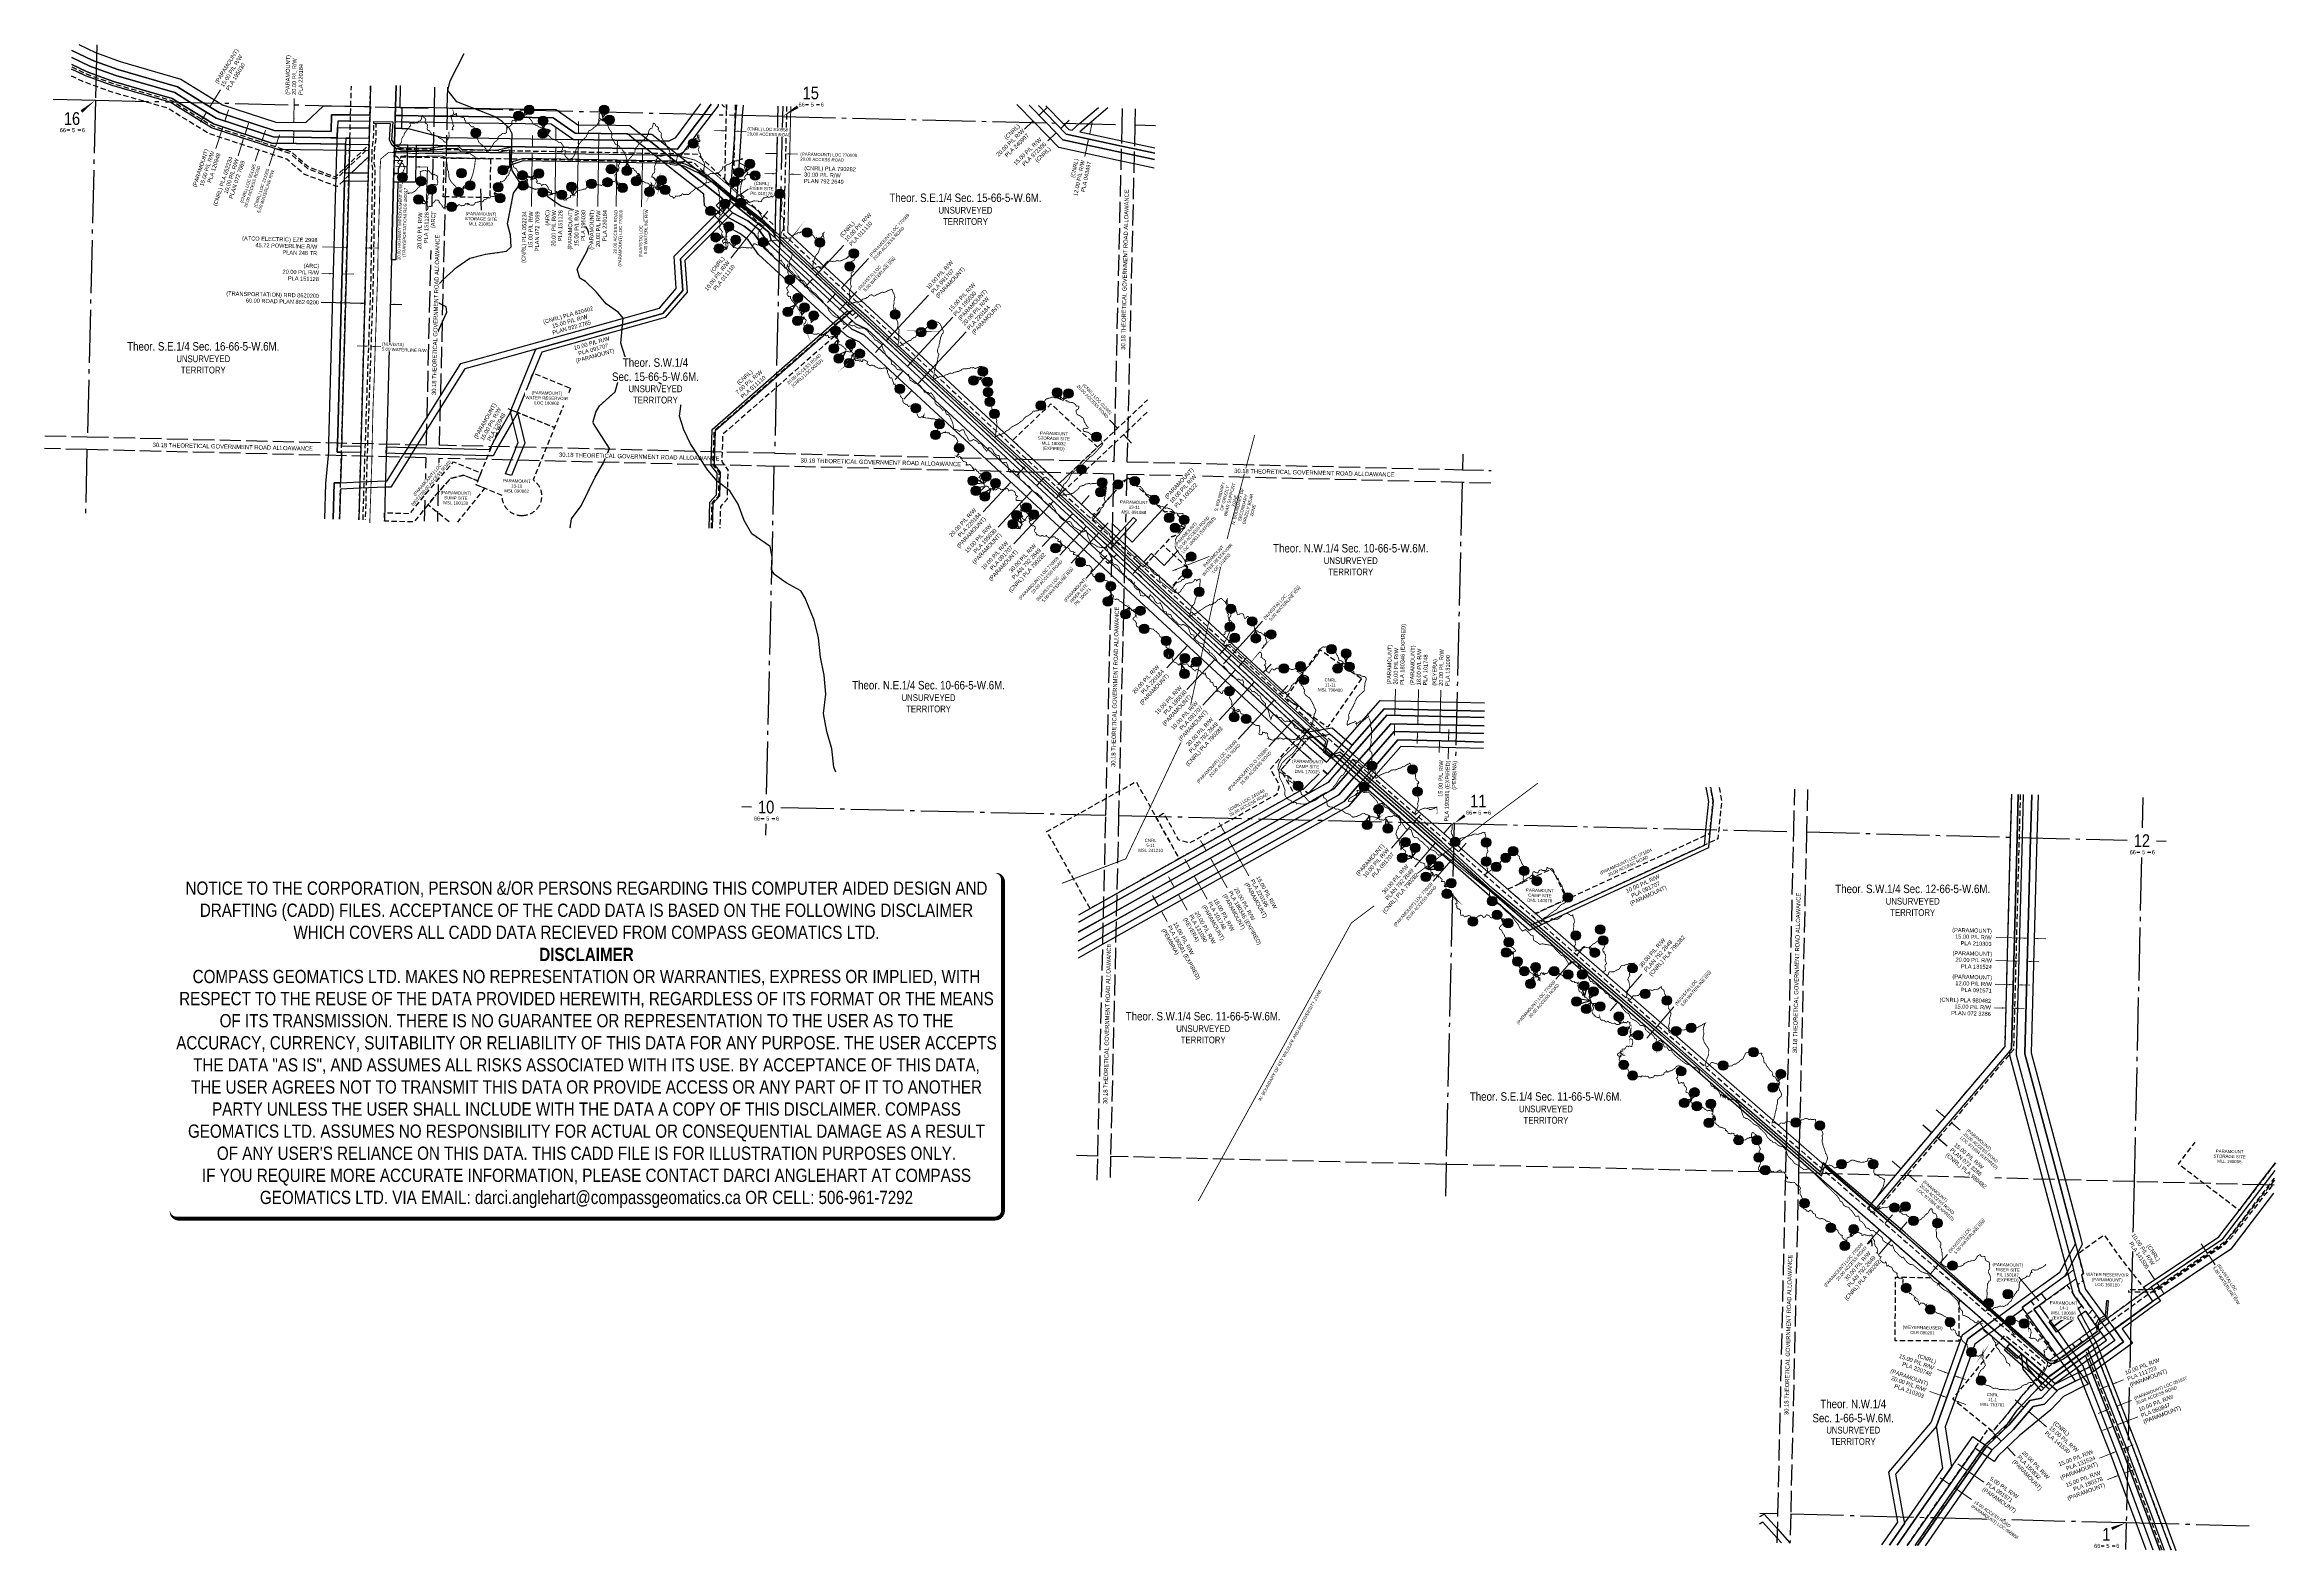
# Model space of a CAD drawing. Extents: x 390844 to 396105, y 6060704 to 6064255.
import ezdxf
from ezdxf.enums import TextEntityAlignment as Align

# ---------------------------------------------------------------- set-up
doc = ezdxf.new("R2010")
doc.units = 0
doc.header["$LTSCALE"] = 5
for name, pattern in [('DASHDOT2', [12.7, 6.35, -3.175, 0, -3.175]), ('foc-ACCESSROAD', [3.75, 2.5, -1.25]), ('foc-FLOWLINE', [3.75, 2.5, -1.25]), ('foc-QUARTERLINE', [33, 25, -3, 2, -3]), ('foc-UNSURVEYED', [12.5, 10, -2.5]), ('foc-WHEELTRACKS', [2, 0.4, -1.6])]:
    doc.linetypes.add(name, pattern=pattern)
doc.layers.get('Defpoints').update_dxf_attribs({"color": 9})
for name, color, linetype in [('10', 1, 'Continuous'), ('9', 3, 'Continuous'), ('AS-UNDERLAY-H', 141, 'Continuous'), ('AS-WILDLIFE', 131, 'DASHDOT2'), ('C-AR', 13, 'foc-ACCESSROAD'), ('C-SYMBOL', 7, 'Continuous'), ('CG-NOTES', 7, 'Continuous'), ('F-AR', 190, 'foc-ACCESSROAD'), ('F-EZE', 190, 'foc-FLOWLINE'), ('F-RW', 190, 'Continuous'), ('F-WS', 190, 'foc-ACCESSROAD'), ('L-QSEC', 8, 'foc-QUARTERLINE'), ('L-SECLBL', 7, 'Continuous'), ('L-TITLEDB', 4, 'Continuous'), ('L-TITLEDB-T', 4, 'Continuous'), ('L-UNS-T', 3, 'Continuous'), ('L-USEC', 7, 'foc-UNSURVEYED'), ('P-PROPOSED', 10, 'Continuous'), ('T-CREEK', 160, 'Continuous'), ('T-WATER-P3', 160, 'foc-WHEELTRACKS')]:
    doc.layers.add(name, color=color, linetype=linetype)
for name, color, linetype, lineweight in [('C-AR-T', 13, 'Continuous', 9), ('F-AR-T', 190, 'Continuous', 9), ('F-EZE-T', 190, 'Continuous', 9), ('F-RW-T', 190, 'Continuous', 9), ('F-WS-T', 190, 'Continuous', 9)]:
    doc.layers.add(name, color=color, linetype=linetype, lineweight=lineweight)
doc.layers.add('DISCLAIMER', color=7, linetype='Continuous', plot=False)
doc.styles.add('175L', font='ARIALN.TTF', dxfattribs={"height": 20})
doc.styles.add('80', font='ARIALN.TTF', dxfattribs={"height": 10})
doc.styles.add('80CG', font='ARIALN.TTF', dxfattribs={"height": 10})
doc.styles.add('80L', font='ARIALN.TTF', dxfattribs={"height": 10})
doc.styles.add('A60', font='arial.ttf', dxfattribs={"height": 7.35})
doc.styles.add('A80', font='arial.ttf', dxfattribs={"height": 9.5})
doc.styles.add('foc-LtypeFont', font='ARIALN.TTF', dxfattribs={"height": 7.35})
doc.styles.add('SIMPLEX', font='ARIALN.TTF')
doc.linetypes.add('foc-TOPO-flowdirection-NOLINE', pattern='A,0,[">",foc-LtypeFont,S=0.3,R=0,X=0,Y=-0.945],-20,[">",foc-LtypeFont,S=0.3,R=0,X=0,Y=-0.945],0', length=20)
doc.dimstyles.new('Compass 5 000', dxfattribs={"dimscale": 5, "dimtxt": 9, "dimasz": 2, "dimexe": 0.2, "dimexo": 0.0625, "dimgap": 0.5, "dimtad": 0, "dimtih": 1, "dimtoh": 1, "dimzin": 0, "dimdsep": 46, "dimtxsty": '80CG', "dimcen": 0.1, "dimse1": 1, "dimse2": 1, "dimclrd": 256, "dimclrt": 256, "dimaunit": 1, "dimadec": 4, "dimazin": 0, "dimtfac": 0.06, "dimtofl": 0, "dimtmove": 0, "dimatfit": 1, "dimfxl": 0.2, "dimtolj": 1, "dimtzin": 0, "dimlwd": -1, "dimarcsym": 0})

# ---------------------------------------------------------------- blocks, each defined once
blk = doc.blocks.new('L-SECLBL')
at = {"layer": '9', "color": 7}
for p, q in [((-5.1, -27.8), (-12.3, -27.8)), ((20.7, -27.8), (13.5, -27.8))]:
    blk.add_line(p, q, dxfattribs=at)
at = {"layer": '10', "color": 2, "style": 'SIMPLEX'}
blk.add_attdef('SEC', text='', height=30, dxfattribs=at).set_placement((0, 0), align=Align.MIDDLE)
at = {"layer": '10', "color": 5, "style": '80L'}
blk.add_attdef('TWP', text='', height=9.5, dxfattribs=at).set_placement((-14.4, -27.4), align=Align.MIDDLE_RIGHT)
blk.add_attdef('RGE', text='', height=9.5, dxfattribs=at).set_placement((3.6, -27.4), align=Align.MIDDLE_CENTER)
blk.add_attdef('MER', text='', height=9.5, dxfattribs=at).set_placement((23.2, -27.4), align=Align.MIDDLE_LEFT)
blk = doc.blocks.new('*U418')
at = {"layer": 'AS-UNDERLAY-H'}
h = blk.add_hatch(color=256, dxfattribs=at)
h.dxf.hatch_style = 1
edge = h.paths.add_edge_path()
edge.add_arc((0, 0), 11, 0, 360)
at = {"layer": 'CG-NOTES', "color": 182}
blk.add_circle((0, 0), 11, dxfattribs=at)
at = {"color": 182, "style": '80L'}
blk.add_attdef('#', text='', height=10, dxfattribs=at).set_placement((0, 0), align=Align.MIDDLE_CENTER)
blk = doc.blocks.new('Disclaimer_Legal')
at = {"layer": 'DISCLAIMER', "color": 254, "flags": 128}
blk.add_lwpolyline([(-3613, -1105, 37.5, 37.5, 0), (4096, -1105, 37.5, 37.5, 0.414214), (4171, -1030, 37.5, 37.5, 0), (4171, 2079, 37.5, 0, 0.414214), (4096, 2154, 0, 0, 0), (-3613, 2154, 0, 0, 0.414214), (-3688, 2079, 0, 0, 0), (-3688, -1030, 0, 37.5, 0.414214)], format="xyseb", close=True, dxfattribs=at)
at = {"layer": 'DISCLAIMER', "color": 254, "insert": (242, 534), "char_height": 125, "width": 7717.57, "attachment_point": 5, "style": '80'}
blk.add_mtext('NOTICE TO THE CORPORATION, PERSON &/OR PERSONS REGARDING THIS COMPUTER AIDED DESIGN AND DRAFTING (CADD) FILES. ACCEPTANCE OF THE CADD DATA IS BASED ON THE FOLLOWING DISCLAIMER WHICH COVERS ALL CADD DATA RECIEVED FROM COMPASS GEOMATICS LTD.\\P{\\fArial Narrow|b1|i0|c0|p34;DISCLAIMER}\\PCOMPASS GEOMATICS LTD. MAKES NO REPRESENTATION OR WARRANTIES, EXPRESS OR IMPLIED, WITH RESPECT TO THE REUSE OF THE DATA PROVIDED HEREWITH, REGARDLESS OF ITS FORMAT OR THE MEANS OF ITS TRANSMISSION. THERE IS NO GUARANTEE OR REPRESENTATION TO THE USER AS TO THE ACCURACY, CURRENCY, SUITABILITY OR RELIABILITY OF THIS DATA FOR ANY PURPOSE. THE USER ACCEPTS THE DATA "AS IS", AND ASSUMES ALL RISKS ASSOCIATED WITH ITS USE. BY ACCEPTANCE OF THIS DATA, THE USER AGREES NOT TO TRANSMIT THIS DATA OR PROVIDE ACCESS OR ANY PART OF IT TO ANOTHER PARTY UNLESS THE USER SHALL INCLUDE WITH THE DATA A COPY OF THIS DISCLAIMER. COMPASS GEOMATICS LTD. ASSUMES NO RESPONSIBILITY FOR ACTUAL OR CONSEQUENTIAL DAMAGE AS A RESULT OF ANY USER\'S RELIANCE ON THIS DATA. THIS CADD FILE IS FOR ILLUSTRATION PURPOSES ONLY.\\PIF YOU REQUIRE MORE ACCURATE INFORMATION, PLEASE CONTACT DARCI ANGLEHART AT COMPASS GEOMATICS LTD. VIA EMAIL: darci.anglehart@compassgeomatics.ca OR CELL: 506-961-7292', dxfattribs=at)

msp = doc.modelspace()

# ---------------------------------------------------------------- linework, layer by layer
at = {"layer": 'AS-WILDLIFE', "const_width": 2, "flags": 128}
for points in [[(391805.9, 6064053.7), (391804.7, 6064055.5), (391807.2, 6064056.1), (391805.6, 6064058), (391805.4, 6064060.5), (391807.2, 6064062.1), (391808.9, 6064063.4), (391807.4, 6064065.8), (391806, 6064069), (391805.1, 6064073.4), (391805.2, 6064075.8), (391804, 6064077.8), (391803.7, 6064079.8), (391803.1, 6064082.6), (391801.6, 6064085.6), (391801.7, 6064088.4), (391803.8, 6064088.3), (391806.1, 6064088.3), (391806.8, 6064090.7), (391808.4, 6064092.5), (391807.7, 6064095.1), (391807.9, 6064092.3), (391809.8, 6064090.9), (391812, 6064090.2), (391813, 6064092.5), (391815.1, 6064092.8), (391814.8, 6064090.8), (391815.2, 6064088.5), (391816.6, 6064087), (391818.9, 6064085.5), (391821.4, 6064085.7), (391824.1, 6064085.1), (391828.2, 6064084.2), (391831.7, 6064083.3), (391833.8, 6064081.6), (391834.1, 6064077.6), (391836.3, 6064075.9), (391837.1, 6064074), (391836.6, 6064071.9), (391837.5, 6064069.6), (391840, 6064070.2), (391842.5, 6064069.4), (391844.4, 6064068.5), (391846.2, 6064066.8), (391847.5, 6064064.5), (391850.1, 6064061.9), (391853.2, 6064061.4), (391855.7, 6064061.4), (391856.9, 6064059.8), (391857.8, 6064057.3), (391857.3, 6064054.1), (391857.6, 6064051.9), (391858.6, 6064048.5), (391859.8, 6064046.9), (391861.8, 6064045), (391862.4, 6064041), (391862.2, 6064037.2), (391863.5, 6064034.3), (391865.7, 6064030.8), (391866.7, 6064027.7), (391868.3, 6064024.8), (391871.1, 6064022), (391874.6, 6064019.4), (391877.2, 6064017.4), (391879.4, 6064015.3), (391881.4, 6064013.4), (391882.8, 6064011.6), (391884.3, 6064010.1), (391885.3, 6064006.9), (391886.1, 6064002.5), (391888.4, 6064002.4), (391890.9, 6064005.1), (391893.3, 6064007.7), (391895.1, 6064011.1), (391897.3, 6064013.5), (391899.3, 6064016.8), (391901.5, 6064020.4), (391903.6, 6064023.9), (391905.8, 6064026.7), (391909.1, 6064028.2), (391910.8, 6064030), (391912.8, 6064031.6), (391911.9, 6064034.4), (391913.2, 6064036.5), (391914.7, 6064038.8), (391916.3, 6064040.7), (391918.7, 6064041.5), (391921.4, 6064044.2), (391923.6, 6064046.1), (391927.2, 6064046.2), (391929.8, 6064045.7), (391932, 6064047.3), (391933.5, 6064049), (391932.9, 6064051.2), (391933.5, 6064053.5), (391933.4, 6064055.5), (391933.8, 6064057.8), (391933.7, 6064060.6), (391934.4, 6064058.1), (391935.8, 6064059.9), (391937.4, 6064061.3), (391939.4, 6064061.7), (391941, 6064062.9), (391942.8, 6064064.4), (391944.2, 6064065.9), (391946.1, 6064067.9), (391945.6, 6064070.5), (391945.5, 6064072.7), (391945.9, 6064074.9), (391947.8, 6064077), (391950.1, 6064077), (391952.2, 6064076.5), (391954.3, 6064077), (391956.2, 6064075.9), (391955.2, 6064073.4), (391954.6, 6064076.8), (391953, 6064078.5), (391953.6, 6064080.6), (391954.9, 6064082.2), (391957.5, 6064082.7), (391959.6, 6064084.2), (391961.1, 6064085.7), (391962.4, 6064089.7), (391963.1, 6064086.2), (391963.1, 6064088.2), (391965.8, 6064091.8), (391967.3, 6064093.6), (391970.5, 6064092.2), (391973, 6064090.7), (391974.4, 6064087.3), (391975.6, 6064085.3), (391977.6, 6064083.9), (391980.4, 6064085), (391983.9, 6064084.5), (391986.4, 6064082.4), (391988.9, 6064080.1), (391991, 6064077.3), (391992.9, 6064074.5), (391994.5, 6064070.5), (391996.2, 6064067.7), (391999.2, 6064067.1), (392001.6, 6064065.2), (392004.9, 6064064.8), (392008.1, 6064061.9), (392010.9, 6064060.8), (392013.5, 6064059.5), (392016.3, 6064059.1), (392018.3, 6064059.2), (392020.4, 6064059.6), (392019, 6064058.2), (392021.6, 6064057.8), (392024.9, 6064056.6), (392028.9, 6064056), (392032.6, 6064055.3), (392035.2, 6064054.1), (392036.5, 6064052.2), (392034.8, 6064050.5), (392033.1, 6064047.6), (392031.9, 6064045.8), (392030.6, 6064043.5), (392031.6, 6064041), (392034.6, 6064038.7), (392037, 6064036.9), (392038.6, 6064034.4), (392040.6, 6064032.8), (392043.4, 6064032.4), (392046.1, 6064031.5), (392048.4, 6064030.3), (392051.3, 6064028.2), (392053.3, 6064028), (392055.6, 6064025.2), (392058.1, 6064024.9), (392060.9, 6064024.9), (392062.9, 6064022.2), (392064.1, 6064020.1), (392066.1, 6064017.5), (392068, 6064014.2), (392065.8, 6064012.6), (392065.2, 6064010), (392064.7, 6064007.3), (392062.6, 6064004.6), (392063.1, 6064001.9), (392065.1, 6064003.5), (392068.7, 6064005), (392071.4, 6064005.6), (392071.5, 6064003.1), (392071, 6063999.2), (392070.5, 6063995.9), (392071.1, 6063993.1), (392072.2, 6063991), (392074.1, 6063989.9), (392076, 6063988.1), (392078.7, 6063986), (392080.4, 6063983.9), (392082.3, 6063984.7), (392084.4, 6063986.1), (392088.4, 6063987.5), (392090.3, 6063990.7), (392093, 6063994.4), (392094.7, 6063999.4), (392095.7, 6064004), (392097, 6064008), (392098.8, 6064011), (392100.2, 6064012.3), (392100, 6064014.5), (392102, 6064016.6), (392103.5, 6064019.3), (392105.6, 6064022.7), (392108, 6064025.3), (392109.7, 6064027.8), (392111.8, 6064029.2), (392114.5, 6064032.2), (392117.7, 6064035), (392120.7, 6064037.8), (392122.4, 6064041.7), (392124.3, 6064045.3), (392126, 6064049.6), (392127.7, 6064052.6), (392129.9, 6064052.9), (392132, 6064053.9), (392133.9, 6064055.4), (392136, 6064056.7), (392138.3, 6064059), (392141.4, 6064061.4), (392144.6, 6064063.3), (392146.6, 6064065.7), (392147.8, 6064068.4), (392149.7, 6064071.6), (392152.1, 6064075.3), (392154.5, 6064077.7), (392156.6, 6064077.7), (392155.4, 6064079.4), (392157, 6064078), (392159, 6064078.6), (392161.1, 6064078.1), (392160.8, 6064075.7), (392162.8, 6064074.8), (392161.5, 6064077), (392161.2, 6064079.7), (392160.5, 6064083.5), (392161, 6064080.9), (392163.2, 6064077.3), (392165.5, 6064075.2), (392168, 6064073), (392169.7, 6064070.4), (392171, 6064067.8), (392171.9, 6064064.2), (392173.8, 6064060), (392175.1, 6064057.2), (392176.5, 6064054.7), (392178.2, 6064052.3), (392179.9, 6064049.8), (392180.9, 6064046.7), (392181.4, 6064041.9), (392180.7, 6064036.8), (392182.4, 6064033.8), (392184, 6064030.6), (392186, 6064027.8), (392187.5, 6064024.6), (392189, 6064021.9), (392190.9, 6064019.7), (392194.5, 6064018.3), (392197.6, 6064016.6), (392199.3, 6064014.7), (392201.2, 6064012), (392203.4, 6064010.6), (392205.3, 6064008.9), (392206.6, 6064006.3), (392208.7, 6064004.1), (392210.6, 6064002.2), (392212.2, 6063998.2), (392213.7, 6063994.5), (392215.3, 6063990.4), (392216, 6063987), (392217.1, 6063984.4), (392216.6, 6063982.1), (392216.4, 6063979.6), (392216.8, 6063977.6), (392218.8, 6063978), (392220.4, 6063980.4), (392221.4, 6063983.7), (392223, 6063986.4), (392224.7, 6063988.2), (392226.9, 6063990.2), (392230.2, 6063994.6), (392231.2, 6063997.2), (392234.5, 6063999.3), (392236.1, 6064001.1), (392235.8, 6064004.5), (392236.3, 6064006.7), (392236.5, 6064009.9), (392238.4, 6064012.9), (392241.4, 6064015), (392243.2, 6064018.3), (392245.6, 6064021.1), (392248.8, 6064023.6), (392251.2, 6064025.5), (392253.1, 6064027.9), (392255.5, 6064029.5), (392258, 6064032.2), (392260.5, 6064034.8), (392263.2, 6064037.6), (392265.3, 6064039.7), (392265.4, 6064042.7), (392267.8, 6064046.2), (392268.4, 6064050.4), (392269.1, 6064053), (392271.5, 6064056.2), (392273.3, 6064057.9), (392275.7, 6064057.9), (392276.5, 6064060), (392277.5, 6064062.2), (392278.1, 6064064.3), (392278.7, 6064066.2), (392278.4, 6064068.4), (392279.9, 6064070.4), (392281.8, 6064069.2), (392283.9, 6064067.4), (392284.4, 6064065.2), (392285.5, 6064063.4), (392288, 6064062.6), (392289.4, 6064060.9), (392291.3, 6064059.5), (392291.8, 6064057.3), (392290, 6064056.1), (392291.6, 6064054.3), (392293, 6064051.8), (392294.6, 6064050.2), (392296.5, 6064048.6), (392298.4, 6064046.5), (392297.9, 6064043.3), (392297.7, 6064039.8), (392298.9, 6064036), (392300.7, 6064032.9), (392302.1, 6064030.6), (392302.5, 6064028.5), (392303.8, 6064025.8), (392307.1, 6064023.7), (392308.8, 6064020.3), (392310.3, 6064016.6), (392312.2, 6064013), (392314.2, 6064010.8), (392315.8, 6064008), (392317.5, 6064004.4), (392318.5, 6064001.5), (392318.8, 6063999.2), (392319.5, 6063997.2), (392319.3, 6063994), (392318.8, 6063989.7), (392318.5, 6063984.7), (392318.5, 6063980.4), (392318.3, 6063977.1), (392318.4, 6063973.4), (392320.6, 6063972.5), (392324.2, 6063972.2), (392327.3, 6063971.7), (392330.4, 6063970.8), (392334.1, 6063970.8), (392337.4, 6063972), (392341, 6063974.1), (392344.1, 6063975.7), (392347.9, 6063977.2), (392351.5, 6063978), (392353.1, 6063979.2), (392354.2, 6063981.7), (392351.3, 6063980.5), (392348.5, 6063979.4), (392345.4, 6063978.6), (392342.2, 6063978.2), (392339.2, 6063978.3), (392336.5, 6063977.9), (392333.8, 6063977.1), (392333.6, 6063979.1), (392334.2, 6063983.2), (392334.9, 6063986.6), (392335.5, 6063989.9), (392337.7, 6063993.3), (392340.7, 6063996.8), (392343.6, 6063998.8), (392347.4, 6064000.8), (392349.8, 6064002.6), (392352.5, 6064004.4), (392355, 6064006.5), (392357, 6064008.1), (392359.1, 6064009), (392361.6, 6064010), (392362.3, 6064012.1), (392362.4, 6064014.2), (392364.5, 6064015.1), (392364.5, 6064017.9), (392365.3, 6064020.1), (392366.9, 6064021.5), (392369, 6064021.9), (392371.3, 6064021.3), (392373.4, 6064022.1), (392372.5, 6064024.4), (392373.6, 6064026.3), (392375.9, 6064026.3), (392374.7, 6064028.1), (392376, 6064030.3), (392377.4, 6064032.5), (392378.7, 6064034.4), (392380.9, 6064034.4), (392383, 6064034.8), (392385.1, 6064036.6), (392383.4, 6064038.1), (392383.4, 6064040.5), (392384.6, 6064042.6), (392386.7, 6064042), (392386.9, 6064039.6), (392386.4, 6064036.4), (392386.5, 6064032.8), (392386.6, 6064029.9), (392388.5, 6064030.6), (392389.4, 6064028.5), (392388.6, 6064026.5), (392386.3, 6064026.9), (392383.8, 6064026.9), (392381.8, 6064026.8), (392379.5, 6064027), (392377.2, 6064028), (392375, 6064027.4), (392377.2, 6064027.3), (392379.9, 6064024.4), (392381.6, 6064023), (392382, 6064019.3), (392384.1, 6064017.3), (392386.5, 6064016.3), (392387.4, 6064013.4), (392386.6, 6064011.3), (392385.3, 6064009.8), (392385.2, 6064007.4), (392385.8, 6064005.2), (392386.9, 6064003.5), (392387.2, 6064000.7), (392388.6, 6063999), (392390.7, 6063997.7), (392390, 6063995.6), (392391.1, 6063993.3), (392392, 6063991.3), (392393.8, 6063986.9), (392395.1, 6063982.9), (392396.8, 6063980.6), (392398.6, 6063977.8), (392400.2, 6063974.5), (392399.7, 6063968.8), (392398.4, 6063963.3), (392398.3, 6063958), (392399.4, 6063954.1), (392401, 6063949.6), (392401.6, 6063946.4), (392402.8, 6063942.8), (392403.2, 6063940.7), (392403, 6063943.2), (392405.7, 6063946), (392409.6, 6063948.2), (392413.2, 6063951.1), (392417.2, 6063952), (392421.6, 6063951.4), (392424.8, 6063951.7), (392427.7, 6063952.2), (392429.7, 6063952.9), (392427.7, 6063953.3), (392426.3, 6063951.7), (392430.2, 6063951.2), (392433.3, 6063952.9), (392435.2, 6063955), (392436.9, 6063957.1), (392439.1, 6063958.5), (392441.4, 6063960.8), (392442.5, 6063963.7), (392442.7, 6063967.3), (392445.4, 6063966.6), (392447.6, 6063968.3), (392450.9, 6063970.9), (392453.7, 6063972.1), (392457.6, 6063973.3), (392461.4, 6063975.4), (392464.6, 6063977.3), (392467.9, 6063978.6), (392470.6, 6063980), (392472.6, 6063981.4), (392475.4, 6063980.6), (392476.6, 6063983), (392479.2, 6063980.9), (392484.1, 6063983.7), (392487.4, 6063986.2), (392489.2, 6063987.4), (392489.4, 6063985.2), (392486.3, 6063984.5), (392483.8, 6063984), (392482.3, 6063982.5), (392481.5, 6063980), (392481.7, 6063977.7), (392484, 6063975.5), (392486.8, 6063974.2), (392489, 6063973), (392491.8, 6063971.9), (392493.6, 6063970.5), (392493.7, 6063968.2), (392494.2, 6063965.1), (392495.2, 6063962.9), (392497.3, 6063962.7), (392496.8, 6063960.7), (392498.5, 6063959.4), (392498.9, 6063957.4), (392500, 6063955.4), (392502.4, 6063954.4), (392501.2, 6063951.7), (392499.8, 6063949.9), (392501.9, 6063948.9), (392504.1, 6063948.7), (392506.1, 6063948), (392508, 6063946.8), (392510.8, 6063947.2), (392513.1, 6063947.4), (392515.4, 6063948.4), (392516, 6063945.8), (392518.4, 6063945.2), (392516.2, 6063948.5), (392517.1, 6063946.4), (392514.8, 6063944.3), (392512.2, 6063943.6), (392510.1, 6063946.2), (392508.6, 6063948.8), (392506.8, 6063949.9), (392503.8, 6063949.2), (392501.5, 6063949), (392498.4, 6063948.3), (392496.3, 6063946), (392494.7, 6063943.6), (392494.9, 6063941.3), (392496.4, 6063939.2), (392493.6, 6063936.3), (392491.4, 6063936.4), (392489, 6063937.2), (392489, 6063933.6), (392488.4, 6063931.6), (392487.6, 6063929.3), (392486.6, 6063926.5), (392486, 6063923.9), (392485.7, 6063920.8), (392485.1, 6063917), (392484.6, 6063913.7), (392484.5, 6063909.8), (392485.3, 6063906.6), (392485.8, 6063904.5), (392486.3, 6063901.3), (392487.3, 6063895.5), (392487.5, 6063890.4), (392487, 6063887.2), (392484.4, 6063881.3), (392482.6, 6063879.6), (392480.3, 6063880), (392483.2, 6063881.1), (392485.8, 6063880.6), (392488.9, 6063881), (392486.8, 6063881.7), (392490.4, 6063882.3), (392494.7, 6063883), (392498.6, 6063883.4), (392503.5, 6063884.1), (392507.8, 6063883.7), (392512, 6063885.3), (392516.5, 6063886.9), (392519.8, 6063886.7), (392524.4, 6063886.5), (392526.7, 6063886.5), (392528.4, 6063884.9), (392531.2, 6063885.3), (392533.3, 6063884.9), (392535.1, 6063886.7), (392534.6, 6063888.6), (392536.9, 6063890.2), (392538, 6063892.5), (392539.8, 6063894.2), (392542, 6063893.8), (392544.5, 6063895.3), (392548.6, 6063896.3), (392548.6, 6063898.5), (392548.6, 6063896.3), (392550.9, 6063895.2), (392553.1, 6063895.3), (392555.8, 6063896.7), (392557.8, 6063897.2), (392559.7, 6063895.9), (392561.7, 6063897.2), (392562.3, 6063899.5), (392564.5, 6063900), (392566.6, 6063900.6), (392568.7, 6063901.7), (392570.7, 6063901.9), (392573.2, 6063902.3), (392576, 6063904.3), (392579.8, 6063899.6), (392579.7, 6063902.6), (392581, 6063906.2), (392582.6, 6063907.6), (392584.3, 6063905.9), (392584.9, 6063903.9), (392582.6, 6063900.8), (392582, 6063897.1), (392581.5, 6063894.3), (392581.7, 6063891.2), (392581.8, 6063888.4), (392582.3, 6063886.4), (392582.9, 6063883.4), (392582.9, 6063879.9), (392582.3, 6063877.7), (392582, 6063875.5), (392581, 6063872.7), (392581.4, 6063869.4), (392581.8, 6063865.9), (392581.2, 6063862.7), (392579.6, 6063859), (392579.6, 6063854.4), (392580.9, 6063851.3), (392584.1, 6063849.1), (392586.4, 6063845.4), (392585.7, 6063841.7), (392586.4, 6063836.7), (392586.1, 6063830.8), (392585.6, 6063825.5), (392586.3, 6063821.3), (392584.7, 6063818), (392582.5, 6063813.7), (392580.3, 6063809.6), (392580.4, 6063806.4), (392580, 6063804), (392579.7, 6063799.8), (392581.9, 6063799.8), (392584.5, 6063800.1), (392588.6, 6063799.2), (392591.3, 6063798.9), (392595.1, 6063799), (392598.9, 6063799), (392603.8, 6063800.1), (392606.9, 6063801.6), (392608.3, 6063803.7), (392609.7, 6063805.6), (392608.4, 6063804), (392608.4, 6063806.1), (392610.8, 6063807.1), (392613.4, 6063808), (392615.4, 6063808.7), (392618, 6063809.3), (392619.1, 6063811.3), (392621.8, 6063812.2), (392624.1, 6063811.5), (392626.4, 6063812.6), (392627.8, 6063814.3), (392629.9, 6063813.6), (392631.3, 6063812), (392633.3, 6063813.4), (392635.5, 6063812), (392635.9, 6063809.9), (392638.1, 6063808.4), (392640.3, 6063809), (392641.5, 6063811.1), (392639.7, 6063812.3), (392640.9, 6063814.1), (392641.7, 6063816), (392643.4, 6063814.7), (392641.9, 6063812.2), (392644.1, 6063810.6), (392647.8, 6063809.1), (392649.9, 6063808.5), (392652.3, 6063806.8), (392654.8, 6063807.1), (392656.1, 6063805.2), (392657.8, 6063803.2), (392658.7, 6063801.3), (392660.4, 6063798.5), (392662.5, 6063799.2), (392664.4, 6063800.5), (392665.4, 6063798.7), (392666.6, 6063796.7), (392668.8, 6063796.1), (392670.8, 6063796.7), (392673.1, 6063796.8), (392673.7, 6063799.1), (392674.9, 6063800.8), (392675.9, 6063802.9), (392678.2, 6063803.9), (392677.9, 6063806.2), (392677.9, 6063808.7), (392679.4, 6063810.8), (392681.3, 6063811.7), (392679.8, 6063809.8), (392680.3, 6063807.4), (392679.8, 6063804.7), (392680.7, 6063802.9), (392681.5, 6063800.8), (392681.9, 6063798.5), (392680.5, 6063796.6), (392679.1, 6063794.3), (392676.8, 6063792.8), (392675.3, 6063791.3), (392674, 6063789.6), (392672.1, 6063788.9), (392673.2, 6063787), (392672.3, 6063785), (392672.1, 6063782.6), (392673.2, 6063780.6), (392674.3, 6063778.6), (392672.2, 6063776.8), (392672, 6063774.4), (392671.2, 6063772.4), (392670, 6063770.7), (392669.6, 6063768.2), (392668.4, 6063765.5), (392667.2, 6063763.4), (392664.3, 6063760.2), (392662.4, 6063757.7), (392660.5, 6063754.1), (392659.7, 6063750.5), (392659, 6063748.3), (392657.1, 6063744.3), (392656.4, 6063739.9), (392655.8, 6063735.3), (392655.2, 6063729.6), (392655.3, 6063726.8), (392657.6, 6063727.8), (392660.8, 6063728.4), (392663.6, 6063729.4), (392664.8, 6063731.4), (392668, 6063731.2), (392671.7, 6063731.2), (392675.4, 6063730.4), (392680.1, 6063732.3), (392681.9, 6063734.9), (392683.6, 6063737.4), (392685, 6063739.4), (392687.4, 6063742), (392690, 6063744.1), (392692.6, 6063745.3), (392695.2, 6063744.6), (392698.7, 6063744.6), (392701.3, 6063744), (392703.8, 6063744.6), (392706.5, 6063744.2), (392709.3, 6063744.7), (392712.6, 6063746.3), (392714.9, 6063745.5), (392716.9, 6063745.3), (392719.3, 6063745), (392722.2, 6063745.7), (392724.7, 6063747), (392728.3, 6063749), (392731.1, 6063750), (392733.9, 6063750.8), (392736.3, 6063751.8), (392738, 6063753.1), (392735.9, 6063753.9), (392738.2, 6063755), (392739.9, 6063756.6), (392741.5, 6063758), (392743, 6063759.4), (392745, 6063760.4), (392747.2, 6063760.2), (392749, 6063761.6), (392751.6, 6063762.5), (392749.4, 6063762.1), (392751.3, 6063760.9), (392753.5, 6063761.8), (392754.8, 6063764.1), (392757.1, 6063765.8), (392758.6, 6063768.3), (392758.4, 6063765.9), (392759.5, 6063763.1), (392760.9, 6063759.9), (392760.9, 6063757.5), (392759.7, 6063756), (392757.7, 6063755.1), (392758.2, 6063753), (392755.6, 6063751.7), (392754.2, 6063749.5), (392753.1, 6063747.6), (392750.3, 6063745.5), (392747.9, 6063744.6), (392745.6, 6063743.5), (392743.5, 6063742.1), (392743.6, 6063739.7), (392744.3, 6063736.6), (392744, 6063733.7), (392742.9, 6063732), (392740.8, 6063731.8), (392742.6, 6063733.1), (392744.1, 6063731), (392744.7, 6063728.7), (392744.2, 6063726.6), (392745.5, 6063724.5), (392749.3, 6063722.5), (392751, 6063720.7), (392749.5, 6063719.4), (392747.7, 6063718.3), (392745.5, 6063716.1), (392746.1, 6063713.1), (392746, 6063709.7), (392746.3, 6063706.4), (392746, 6063703.7), (392745.2, 6063701.2), (392745, 6063698.4), (392744.8, 6063695.8), (392743.8, 6063691.8), (392745, 6063688.6), (392746.1, 6063685.4), (392744.8, 6063681.4), (392743.1, 6063678), (392741.4, 6063675.2), (392741.3, 6063672), (392741.9, 6063668.3), (392741.8, 6063664.9), (392742.1, 6063661), (392742.5, 6063657.1), (392742.6, 6063653.2), (392741.8, 6063649.5), (392740.6, 6063647), (392739.7, 6063644.4), (392740.7, 6063641.7), (392742.7, 6063643), (392746, 6063644.3), (392748.9, 6063645.3), (392752.1, 6063647.2), (392755.8, 6063647.6), (392758.1, 6063648.6), (392760.9, 6063649.4), (392763.1, 6063648.3), (392761.7, 6063646.8), (392763.7, 6063647.8), (392765.4, 6063649), (392767.4, 6063650), (392769.7, 6063649.6), (392771.5, 6063650.7), (392770.9, 6063652.9), (392772.5, 6063655), (392773.8, 6063655.5), (392777.1, 6063655.9), (392779.6, 6063656.9), (392781.7, 6063657), (392782.4, 6063659), (392784.9, 6063659.6), (392786.6, 6063660.9), (392787.8, 6063662.6), (392790.4, 6063664.7), (392792.3, 6063665.3), (392795.1, 6063665.3), (392796.9, 6063663.9), (392798.6, 6063662.4), (392801.1, 6063662.7), (392804, 6063664.4), (392805.7, 6063665.9), (392808, 6063666.4), (392810.5, 6063667.3), (392812.6, 6063668.6), (392814.6, 6063669.9), (392817, 6063670.7), (392819.5, 6063671.6), (392822.5, 6063670.9), (392825, 6063671.5), (392827.4, 6063672.3), (392829.7, 6063673.7), (392831.4, 6063674.8), (392833.6, 6063675.3), (392835.7, 6063676.3), (392837.7, 6063677.3), (392839.7, 6063677.6), (392841.6, 6063678.6), (392843, 6063677.2), (392843.7, 6063674.6), (392844.1, 6063671.9), (392845.9, 6063669.5), (392846.9, 6063667.3), (392847.4, 6063665), (392848.3, 6063660.9), (392849.4, 6063659.1), (392848.2, 6063656.1), (392847.6, 6063653.9), (392847.1, 6063651.5), (392846.7, 6063648.7), (392847.2, 6063646.1), (392846.9, 6063643.5), (392845.8, 6063641.4), (392845.6, 6063639.3), (392846.2, 6063637.1), (392846.4, 6063634.5), (392846, 6063632.4), (392847.2, 6063630.7), (392848.6, 6063629.2), (392850.7, 6063629.1), (392850, 6063631.8), (392849.7, 6063629.8), (392851.8, 6063628.8), (392851.6, 6063626.3), (392853.2, 6063623.6), (392853.2, 6063621.5), (392851.5, 6063619.7), (392849.4, 6063619.1), (392846.7, 6063617.1), (392845.3, 6063615.7), (392846.8, 6063613), (392849.1, 6063612.8), (392850.7, 6063610.8), (392852.1, 6063609.3), (392852.7, 6063607.2), (392853.5, 6063605), (392854.9, 6063603.4), (392855.9, 6063600.7), (392855.9, 6063598.2), (392856, 6063596), (392856.4, 6063593.6), (392855.7, 6063590.9), (392855.1, 6063588.7), (392855.1, 6063586.2), (392857.3, 6063584.9), (392859.3, 6063583.4), (392858.8, 6063581), (392858.1, 6063578.2), (392858.4, 6063574.6), (392858, 6063572.4), (392857.6, 6063568.2), (392858.4, 6063565.2), (392858.1, 6063561.5), (392858.3, 6063557.2), (392857.1, 6063553.4), (392856.7, 6063549.5), (392855.3, 6063546.2), (392856.4, 6063543.2), (392859.4, 6063543.6), (392863.5, 6063546.3), (392867.1, 6063548.4), (392869.6, 6063549.9), (392872.9, 6063551.5), (392876.2, 6063554), (392878, 6063555.1), (392880.9, 6063556.2), (392882.1, 6063558), (392884.1, 6063557.6), (392886.3, 6063557.5), (392887.4, 6063559.2), (392888.8, 6063561.2), (392890.8, 6063562), (392892.4, 6063564.4), (392894.4, 6063563.9), (392896.9, 6063565.1), (392898.3, 6063567.4), (392899.8, 6063569), (392901.9, 6063570.6), (392903.6, 6063572), (392906.1, 6063573.2), (392908.2, 6063573.9), (392910.1, 6063575.6), (392912.1, 6063575.5), (392912.7, 6063577.9), (392913.9, 6063579.7), (392916, 6063579.6), (392913.8, 6063579.6), (392911.7, 6063579.1), (392913.9, 6063578.5), (392911.7, 6063577.8), (392914, 6063577.3), (392916.4, 6063576.9), (392918.6, 6063578.8), (392918.6, 6063581), (392920, 6063582.7), (392918.7, 6063584.5), (392920.1, 6063586.3), (392922.8, 6063586.2), (392923.7, 6063588.7), (392926.3, 6063589.9), (392927.3, 6063592.2), (392929.8, 6063592.5), (392931.7, 6063594.1), (392934, 6063593.1), (392935.8, 6063594.6), (392937.6, 6063595.8), (392939.6, 6063596), (392939.9, 6063599.2), (392942.2, 6063601.1), (392945.3, 6063601.4), (392947.5, 6063601.2), (392950, 6063601.2), (392952.5, 6063599.4), (392955.4, 6063596.9), (392956.6, 6063593.9), (392958.5, 6063591.6), (392959, 6063589.2), (392960.1, 6063586.2), (392960.4, 6063583.5), (392962.1, 6063582.2), (392962.9, 6063580.3), (392963.3, 6063577.8), (392962.8, 6063575.2), (392960.4, 6063573), (392959.4, 6063571.2), (392958.9, 6063569), (392957.7, 6063566.9), (392956.6, 6063564.7), (392956.8, 6063562.1), (392956.1, 6063559.9), (392955, 6063557.1), (392954.7, 6063554.3), (392954.8, 6063551.9), (392953.8, 6063549.5), (392953, 6063547.3), (392952.7, 6063545.1), (392952.5, 6063543), (392950.9, 6063540.3), (392950.4, 6063538), (392949.6, 6063535.9), (392949.6, 6063533.6), (392949.3, 6063531.4), (392950.1, 6063529), (392950.9, 6063527.1), (392952.6, 6063525.9), (392952.3, 6063523.3), (392951.1, 6063521.2), (392951.6, 6063518.8), (392950.3, 6063517), (392949.6, 6063514.8), (392949.8, 6063511.5), (392948.9, 6063508.8), (392947.7, 6063505.2), (392947.9, 6063502.6), (392946.8, 6063500.9), (392945.5, 6063498.5), (392944.9, 6063495.8), (392945, 6063493.3), (392943.1, 6063490.6), (392942.2, 6063486.6), (392941.9, 6063483.2), (392941.2, 6063478.9), (392940.9, 6063475.5), (392940.8, 6063471.7), (392939.8, 6063467.9), (392938.6, 6063465.5), (392940.7, 6063466.8), (392943.8, 6063467.9), (392946.6, 6063469.2), (392950.7, 6063470.2), (392954.2, 6063472.1), (392958, 6063472.4), (392961.3, 6063472.2), (392963.4, 6063472.9), (392965.6, 6063473.8), (392967.4, 6063476.1), (392969.9, 6063476.8), (392972.2, 6063477.3), (392974.2, 6063478), (392976.8, 6063480), (392979.5, 6063480.9), (392981.9, 6063480.4), (392983.9, 6063480.2), (392986.2, 6063480.9), (392988.3, 6063482.6), (392990.9, 6063482.9), (392993.7, 6063483.6), (392995.7, 6063484.4), (392998.8, 6063484.5), (393000.9, 6063485.8), (393003, 6063487.3), (393005.1, 6063487.3), (393006.4, 6063489.1), (393008.5, 6063490.3), (393010.6, 6063490.8), (393012.7, 6063491.3), (393014.9, 6063490.5), (393018.1, 6063491.1), (393021.5, 6063491.6), (393023.7, 6063491), (393025.8, 6063492.2), (393027.7, 6063493.8), (393029.7, 6063493.5), (393032.4, 6063493), (393034.1, 6063494.4), (393036.1, 6063492.7), (393037.9, 6063491.5), (393039.8, 6063492.1), (393042, 6063493), (393043.9, 6063493.8), (393046.4, 6063494.7), (393047.8, 6063496.5), (393050.2, 6063496.6), (393052.5, 6063496.8), (393055.1, 6063495.9), (393057.6, 6063495.4), (393058.7, 6063493.4), (393057, 6063491.2), (393054.3, 6063490), (393052.3, 6063488.7), (393052.1, 6063486.3), (393054.6, 6063485.7), (393056.1, 6063484.4), (393056.1, 6063482.1), (393057, 6063479.7), (393058.5, 6063478.3), (393060.5, 6063477.8), (393061.2, 6063475.9), (393059.8, 6063473.3), (393059.1, 6063471.2), (393059.4, 6063469.2), (393059.7, 6063464.8), (393058.9, 6063462.7), (393060.8, 6063461.9), (393060.2, 6063464.1), (393059.1, 6063461.8), (393057.5, 6063463.7), (393055.3, 6063465.5), (393053.6, 6063467.6), (393051.6, 6063468.5), (393050.3, 6063470.7), (393052.3, 6063470.3), (393050.5, 6063471), (393048, 6063470.2), (393049, 6063468.4), (393050, 6063465.8), (393052.7, 6063464.5), (393054, 6063462.3), (393054.4, 6063459.4), (393055.9, 6063457.9), (393056.5, 6063455.9), (393058.2, 6063454.3), (393059.2, 6063456.5), (393060.4, 6063458.1), (393060, 6063460.6), (393061.9, 6063461.9), (393063.5, 6063459.7), (393065.7, 6063460.7), (393067.6, 6063459.9), (393068, 6063457.7), (393068.5, 6063454.8), (393069.9, 6063453.1), (393070.2, 6063450.6), (393069.2, 6063448.7), (393068.8, 6063446.1), (393069.2, 6063443.5), (393068.8, 6063441), (393069.1, 6063438.9), (393069.1, 6063436.5), (393068.5, 6063434.5), (393068.8, 6063431.3), (393067.4, 6063429.4), (393067, 6063427), (393068.6, 6063424.6), (393069.4, 6063422.5), (393069.3, 6063419.8), (393070.4, 6063417.4), (393070.3, 6063414.7), (393071, 6063412.7), (393073.1, 6063412.8), (393073.6, 6063410.3), (393075.1, 6063408.3), (393075.6, 6063405.3), (393076.8, 6063402.8), (393077.1, 6063400.6), (393077.8, 6063397), (393078.7, 6063394.5), (393079.2, 6063392.4), (393079.6, 6063389.7), (393080.8, 6063387.9), (393082.4, 6063386.7), (393083.5, 6063384.9), (393085.5, 6063383.7), (393086.1, 6063381.4), (393087.2, 6063379.6), (393087, 6063376.9), (393087.7, 6063374.2), (393088.5, 6063371.8), (393089.5, 6063369.4), (393088.7, 6063367.1), (393088.2, 6063364.7), (393089.9, 6063362.7), (393089.9, 6063358.4), (393088, 6063353.8), (393088.4, 6063350.1), (393087.3, 6063345.3), (393086.8, 6063341.5), (393086.8, 6063338.7), (393085.8, 6063335), (393085.7, 6063332), (393085.6, 6063329.9), (393088, 6063331.9), (393091.9, 6063334), (393095.3, 6063335.2), (393098.6, 6063336.4), (393101.2, 6063337.1), (393104, 6063338.3), (393106.3, 6063339.8), (393108.2, 6063340.4), (393109.1, 6063342.7), (393111, 6063343.4), (393112.6, 6063345.1), (393115.1, 6063346), (393117, 6063346.9), (393118.8, 6063348.4), (393120.1, 6063350.4), (393122, 6063351.1), (393123.5, 6063353), (393125.9, 6063354.6), (393128.2, 6063355.3), (393130, 6063357.1), (393132.3, 6063357.7), (393134.9, 6063359), (393137.1, 6063359.8), (393138.6, 6063361.2), (393140.6, 6063362.3), (393143.1, 6063364.3), (393145.1, 6063366.1), (393147.6, 6063367.4), (393149.3, 6063368.6), (393151.3, 6063370.3), (393152.9, 6063373.2), (393154.8, 6063375.1), (393157.2, 6063377.4), (393159, 6063378.6), (393161.7, 6063379.5), (393164.1, 6063380.8), (393166.2, 6063382.2), (393168.2, 6063383.8), (393170.8, 6063385.8), (393173.1, 6063387.5), (393173.7, 6063389.6), (393175.9, 6063391.5), (393178.1, 6063391), (393181.6, 6063391.9), (393184.4, 6063391.7), (393187.1, 6063392.4), (393189.4, 6063393.8), (393191.1, 6063395.1), (393194.3, 6063396.8), (393196.3, 6063397.9), (393195.4, 6063399.9), (393194.5, 6063401.9), (393193.3, 6063403.8), (393192, 6063405.6), (393192.6, 6063407.5), (393193.5, 6063410.1), (393196.2, 6063411.6), (393198.2, 6063413), (393200.9, 6063414.1), (393202.9, 6063415.6), (393204, 6063418), (393206.1, 6063419.9), (393209.2, 6063420.2), (393211.2, 6063421.5), (393213.7, 6063421.9), (393216.8, 6063422.8), (393218.6, 6063423.8), (393221, 6063424.3), (393224.4, 6063423.4), (393227, 6063422.3), (393230.9, 6063422.2), (393233, 6063421.5), (393235.4, 6063420.8), (393237.3, 6063420.1), (393239.1, 6063418.8), (393241.1, 6063418.6), (393243.8, 6063417.2), (393245.7, 6063415.6), (393246.3, 6063417.5), (393245.8, 6063419.7), (393244, 6063421.3), (393245.8, 6063420), (393247.9, 6063418.5), (393250.6, 6063416.7), (393253, 6063416.1), (393255, 6063415.2), (393257.3, 6063414), (393259.2, 6063412.4), (393262, 6063412), (393264.5, 6063411.4), (393268.1, 6063411.2), (393269.9, 6063410.3), (393272.3, 6063408.7), (393274.1, 6063407.1), (393276, 6063405), (393276.5, 6063402.8), (393278.8, 6063403.1), (393281.7, 6063403.2), (393282.9, 6063401.4), (393282.6, 6063399.2), (393282.3, 6063396.9), (393280.1, 6063395.6), (393278.6, 6063394.2), (393276.6, 6063393.2), (393276.4, 6063389.7), (393277.1, 6063386.5), (393278.1, 6063384.5), (393279.7, 6063382.4), (393282, 6063381.2), (393284.1, 6063380.8), (393286, 6063379.7), (393288.1, 6063378.3), (393289.4, 6063376.6), (393291.8, 6063375.6), (393293.5, 6063373.6), (393294.1, 6063371.6), (393295.3, 6063368.4), (393295.6, 6063365.1), (393297.1, 6063363.6), (393298.6, 6063361.7), (393299.4, 6063359.4), (393300.7, 6063357.1), (393302.3, 6063355.4), (393304.3, 6063353.9), (393304.8, 6063351.7), (393302.9, 6063349.7), (393300.3, 6063350.4), (393297.5, 6063350.7), (393294.4, 6063350.1), (393292.8, 6063348.4), (393293.2, 6063345.5), (393294.1, 6063343.7), (393296.2, 6063343), (393298.3, 6063342.8), (393301.3, 6063341.7), (393303.6, 6063341.4), (393306, 6063340.4), (393308.2, 6063338.1), (393310.5, 6063336.6), (393312.7, 6063335.4), (393315.1, 6063334.4), (393317.4, 6063333), (393319.6, 6063333.2), (393321.3, 6063332.2), (393323.1, 6063330.8), (393325.2, 6063331.2), (393327.2, 6063327.9), (393327.5, 6063325.9), (393329.3, 6063324.9), (393331.2, 6063323.8), (393333.1, 6063323), (393335.2, 6063321.3), (393336.9, 6063318.1), (393338.7, 6063315.7), (393339.3, 6063313.7), (393337.3, 6063311), (393335.1, 6063307.7), (393332.2, 6063304.9), (393329.5, 6063302.8), (393327, 6063299.1), (393324.4, 6063296.5), (393321.9, 6063293.4), (393319.5, 6063291.3), (393316.9, 6063288.2), (393314.2, 6063285.7), (393310.4, 6063284.3), (393307.6, 6063282), (393305.4, 6063279), (393303.1, 6063276.9), (393301.4, 6063275.6), (393298.9, 6063273), (393297.5, 6063271.3), (393295.6, 6063269.4), (393293, 6063266.8), (393290.8, 6063263.4), (393288.9, 6063260.9), (393285.7, 6063258.3), (393283.9, 6063256.4), (393285.6, 6063254.9), (393287.9, 6063254.4), (393289.8, 6063253.7), (393289.1, 6063255.9), (393285.8, 6063257.2), (393282.2, 6063256.2), (393278.8, 6063254.5), (393274.5, 6063251.6), (393272.5, 6063249.4), (393269.8, 6063247.3), (393268.2, 6063245), (393265.2, 6063243.1), (393264.3, 6063240.6), (393262.6, 6063238.3), (393261.4, 6063235.9), (393260.4, 6063233.2), (393258.9, 6063230.6), (393256.8, 6063228.2), (393254.9, 6063225.6), (393252.5, 6063222.5), (393249.9, 6063220.4), (393247.4, 6063218.6), (393246.1, 6063215.5), (393245, 6063212.6), (393243.5, 6063209.8), (393241.7, 6063206.6), (393240.8, 6063203.3), (393238.7, 6063200.9), (393236.4, 6063197.8), (393235.7, 6063194.4), (393234.3, 6063192), (393236.8, 6063192.9), (393240.8, 6063193.2), (393243.6, 6063193.1), (393245.9, 6063193.7), (393249.1, 6063193.8), (393252.6, 6063194.2), (393256.5, 6063194), (393260.3, 6063194.7), (393263.6, 6063195), (393265.8, 6063196.8), (393268.1, 6063197), (393269.6, 6063198.4), (393272.3, 6063199.8), (393274.4, 6063202.4), (393276.2, 6063203.3), (393278.3, 6063204.4), (393280, 6063205.9), (393281.7, 6063207.9), (393283.2, 6063209.6), (393283.8, 6063211.9), (393285.2, 6063213.4), (393287.2, 6063214.1), (393289.7, 6063214.6), (393291.3, 6063215.8), (393294.5, 6063215.8), (393297, 6063217.8), (393299.2, 6063219.1), (393301.6, 6063219.4), (393304.3, 6063220.1), (393306.4, 6063220.4), (393308.6, 6063220.3), (393310.5, 6063218.9), (393312.5, 6063219.9), (393314.8, 6063220.3), (393316.8, 6063220.6), (393319.5, 6063220.6), (393322.4, 6063220.6), (393324.9, 6063220.8), (393327.1, 6063221), (393329.5, 6063219.7), (393331.7, 6063219.6), (393332.7, 6063222.2), (393334.7, 6063221.2), (393336.7, 6063222.1), (393338.7, 6063222.2), (393340.7, 6063221.8), (393342.9, 6063221.3), (393344.8, 6063220.6), (393345.6, 6063218.8), (393345.2, 6063216.8), (393346, 6063214.8), (393347.1, 6063212.3), (393347.8, 6063210.3), (393347.2, 6063208.1), (393347, 6063206.1), (393346.6, 6063203.9), (393347.2, 6063202), (393345.9, 6063199.9), (393346.5, 6063197.8), (393345.8, 6063195.7), (393344.6, 6063193.8), (393345, 6063190.9), (393344, 6063188.9), (393343.2, 6063186.9), (393342.5, 6063184.6), (393343.2, 6063182.4), (393344.2, 6063180.5), (393345.2, 6063178.6), (393345.9, 6063176), (393343.5, 6063174.7), (393342.6, 6063172.7), (393341.8, 6063170.5), (393341.3, 6063168.2), (393340.2, 6063165.9), (393338.3, 6063163.9), (393335.8, 6063163), (393334.9, 6063160.5), (393333.1, 6063157.3), (393331.8, 6063155.2), (393329.6, 6063152.9), (393327.3, 6063150.7), (393325.3, 6063147.9), (393323, 6063148.2), (393321.4, 6063146.3), (393319.1, 6063144.1), (393315.3, 6063141.2), (393313.5, 6063139.6), (393315.8, 6063135.8), (393318.8, 6063132.7), (393321.2, 6063132.1), (393323.2, 6063132.5), (393326.2, 6063128.5), (393330.3, 6063125.8), (393332.8, 6063122.8), (393336.2, 6063119.4), (393339.2, 6063116.6), (393342.2, 6063113.6), (393345.5, 6063110.7), (393347.4, 6063109), (393350.7, 6063106.2), (393352.4, 6063104.2), (393355.7, 6063101.3), (393354.8, 6063099.3), (393356.2, 6063097.4), (393358.5, 6063095.2), (393361, 6063094.3), (393363.2, 6063092.8), (393365.9, 6063090), (393367.4, 6063087.2), (393371, 6063085), (393373.5, 6063082.2), (393377.2, 6063080.1), (393380.4, 6063077), (393383.2, 6063073.7), (393386, 6063070.7), (393390.1, 6063068.3), (393393.1, 6063066.7), (393395.9, 6063064.1), (393398.6, 6063060.7), (393401.7, 6063058.3), (393404.7, 6063055.8), (393407.7, 6063053.1), (393410.9, 6063050.1), (393414, 6063047.7), (393417.6, 6063045.7), (393420.5, 6063042.8), (393422.6, 6063040.3), (393426.1, 6063037.2), (393428.6, 6063034.3), (393430.9, 6063032.1), (393433.8, 6063030), (393436, 6063027.5), (393438.6, 6063025.5), (393440.6, 6063024.2), (393442.4, 6063022.6), (393445.5, 6063021), (393449.2, 6063020.2), (393451.2, 6063020.7), (393451.5, 6063017.5), (393453.9, 6063014.4), (393456.5, 6063011.6), (393459.4, 6063008.9), (393461.5, 6063006.3), (393463.6, 6063005.5), (393466.9, 6063003), (393470.1, 6063003.2), (393472.3, 6063004.2), (393472.4, 6063001.6), (393472.7, 6062997.4), (393473.2, 6062994.3), (393473.5, 6062992.3), (393475.4, 6062990), (393477.8, 6062987.4), (393505, 6062965.9), (393508, 6062966.6), (393509.8, 6062968.6), (393511.7, 6062970.3), (393508.2, 6062963.7), (393510.4, 6062963.2), (393513.3, 6062963.4), (393517, 6062961.1), (393518.7, 6062963.1), (393521.4, 6062964.5), (393522.9, 6062965.9), (393523.7, 6062967.8), (393524.6, 6062970.4), (393526.7, 6062972.1), (393528.5, 6062974), (393529.3, 6062976.3), (393530.7, 6062977.8), (393532.4, 6062980.3), (393533.9, 6062981.8), (393535.9, 6062984), (393539, 6062984.3), (393541.3, 6062985.8), (393543.7, 6062986.3), (393547.9, 6062986.3), (393550.9, 6062987.7), (393552.8, 6062988.9), (393554.2, 6062990.9), (393555.5, 6062992.8), (393557.4, 6062994.5), (393559.5, 6062992.8), (393560.4, 6062990.8), (393562.2, 6062992.5), (393563.8, 6062993.9), (393566.4, 6062994.5), (393568.5, 6062995.2), (393568.9, 6062992.9), (393568.9, 6062990.1), (393569.4, 6062987.9), (393568.3, 6062985.8), (393568.3, 6062983.3), (393568.2, 6062981.1), (393568, 6062977.4), (393567.4, 6062974.5), (393566.5, 6062971.8), (393566.4, 6062969.6), (393566.5, 6062967.2), (393566.6, 6062965.1), (393565.9, 6062962.6), (393563.6, 6062960.6), (393562, 6062958.5), (393561.3, 6062956.2), (393560.3, 6062954.4), (393559.3, 6062951.2), (393557.9, 6062948), (393556.8, 6062945.1), (393556.5, 6062942.6), (393556.4, 6062940.2), (393554.4, 6062936), (393551.8, 6062933.5), (393549, 6062930.1), (393548, 6062926.7), (393547, 6062924.5), (393547, 6062922), (393546.5, 6062918), (393545.4, 6062914.7), (393544.7, 6062911), (393544.5, 6062908.5), (393543.8, 6062905.6), (393545.3, 6062907.2), (393549.1, 6062909.4), (393551.7, 6062911.5), (393555.1, 6062913.1), (393557.9, 6062913.6), (393560.7, 6062915.2), (393563.4, 6062916.1), (393565.6, 6062917.9), (393566.6, 6062920), (393568.6, 6062921), (393570.7, 6062922.1), (393573.2, 6062923.5), (393574.9, 6062924.7), (393576.8, 6062925.7), (393578, 6062927.5), (393580.2, 6062928.2), (393581.9, 6062930.1), (393584.1, 6062931.2), (393587.1, 6062932.1), (393589.1, 6062933), (393590.7, 6062935.1), (393593.5, 6062933.7), (393595.5, 6062934.8), (393597.5, 6062936.1), (393600.2, 6062936.3), (393601.1, 6062939.2), (393603.1, 6062938.6), (393605.4, 6062939.6), (393606.5, 6062942), (393608.8, 6062943.4), (393609.6, 6062945.4), (393611.6, 6062946.3), (393613.6, 6062946.6), (393615.3, 6062948.1), (393616.9, 6062949.3), (393619, 6062949.4), (393629.5, 6062938.9), (393630.8, 6062937.2), (393631.6, 6062934.3), (393632.5, 6062931.4), (393632.9, 6062929.4), (393632.7, 6062926.6), (393632.8, 6062924.5), (393633, 6062921.3), (393632.4, 6062918.5), (393632.3, 6062915.9), (393634, 6062913.5), (393635.7, 6062911.9), (393634.4, 6062908.1), (393635, 6062905.2), (393636, 6062903.1), (393636, 6062900.6), (393636.4, 6062897.9), (393638.5, 6062895.2), (393638.2, 6062892.7), (393637.4, 6062890.3), (393638.6, 6062888.6), (393639.6, 6062886.5), (393638.3, 6062884.8), (393638.2, 6062882.6), (393638.5, 6062880.6), (393636.7, 6062878.3), (393638.6, 6062876.9), (393638.5, 6062874.5), (393638.6, 6062871.7), (393638.5, 6062869.5), (393636.5, 6062867.1), (393636.1, 6062864.4), (393635, 6062861.9), (393633.5, 6062859.9), (393632.9, 6062857.9), (393632.1, 6062854.9), (393630.8, 6062852.2), (393628.6, 6062850.3), (393627.3, 6062847.7), (393626.3, 6062845.4), (393625.2, 6062842.4), (393623.8, 6062840.4), (393625.8, 6062839.2), (393628.6, 6062838.3), (393633.2, 6062837.9), (393636.1, 6062840), (393640, 6062841.2), (393641.4, 6062837.9), (393764.3, 6062724.3), (393765.8, 6062725.7), (393768, 6062727.7), (393770.7, 6062728.5), (393773.3, 6062727.7), (393775.9, 6062729.6), (393777.6, 6062731.1), (393779, 6062733), (393780.6, 6062735.3), (393782.2, 6062738.1), (393782.7, 6062740.2), (393784, 6062742), (393784.5, 6062744.6), (393787.4, 6062745.6), (393788.2, 6062747.5), (393789.9, 6062749.4), (393792.2, 6062749.8), (393794.1, 6062750.9), (393795.4, 6062753.4), (393797.3, 6062756), (393798.1, 6062758.4), (393799, 6062760.6), (393801.8, 6062763.3), (393803.7, 6062765.6), (393806.3, 6062768.2), (393808.3, 6062769.1), (393810.3, 6062770), (393810.9, 6062772.3), (393811.4, 6062774.7), (393812.1, 6062776.9), (393813.4, 6062778.8), (393814.3, 6062781.3), (393816.4, 6062783.7), (393818.3, 6062785.2), (393820.3, 6062786.7), (393822.9, 6062788.3), (393825.1, 6062789.7), (393826.8, 6062791.2), (393828.2, 6062793.1), (393829.5, 6062795.9), (393830.2, 6062798), (393833, 6062799.8), (393834.8, 6062801), (393836.5, 6062803.4), (393837.9, 6062805.7), (393839.3, 6062808.4), (393840.2, 6062810.3), (393842.4, 6062812.7), (393844.8, 6062814.3), (393845.3, 6062816.5), (393847.2, 6062818.5), (393847.9, 6062820.7), (393848.9, 6062822.9), (393850, 6062825.5), (393852.3, 6062828.7), (393851.7, 6062830.8), (393854.6, 6062832.2), (393856.8, 6062834), (393858.4, 6062835.6), (393860.7, 6062834.6), (393862.7, 6062834.2), (393864.7, 6062835.4), (393867.3, 6062834.9), (393870.4, 6062834.7), (393872.4, 6062833), (393875.1, 6062831.9), (393877.2, 6062831.4), (393879, 6062830.4), (393879.4, 6062828.4), (393881.6, 6062827.1), (393883.7, 6062827.3), (393886.2, 6062826.6), (393887.3, 6062824.6), (393888.6, 6062822.6), (393888.9, 6062820.2), (393890.3, 6062818.7), (393891.1, 6062816.3), (393893, 6062814.1), (393893.1, 6062812), (393894.8, 6062810.1), (393895.3, 6062808), (393896.2, 6062806.2), (393896, 6062804.2), (393897.5, 6062802.4), (393899.8, 6062803), (393901.9, 6062802.3), (393903.7, 6062800.5), (393906.1, 6062799.1), (393906.3, 6062796.5), (393908.4, 6062796.3), (393910.3, 6062795.6), (393911.3, 6062793.3), (393911.4, 6062795.9), (393913.4, 6062797.2), (393914.7, 6062799.1), (393912.6, 6062800.9), (393910.7, 6062799.9), (393912.2, 6062797), (393914.1, 6062794.7), (393915.1, 6062796.4), (393915, 6062798.6), (393916.4, 6062796.9), (393917.9, 6062795.1), (393918.8, 6062791.9), (393919.2, 6062789.3), (393921, 6062788.4), (393921.6, 6062786.5), (393919.4, 6062787.1), (393919, 6062784.9), (393922, 6062785.2), (393924, 6062785), (393926.8, 6062784.1), (393928.1, 6062782.4), (393928.9, 6062780.5), (393929.7, 6062777.8), (393931.8, 6062776.8), (393931.7, 6062774.7), (393932, 6062772.3), (393934.4, 6062771.2), (393937, 6062770.5), (393939.3, 6062769.7), (393941.3, 6062769.3), (393943.5, 6062769.2), (393945.9, 6062769.2), (393947.5, 6062767.5), (393949.8, 6062766.2), (393952.3, 6062765.8), (393954.5, 6062765.1), (393957.1, 6062765.1), (393958.7, 6062763.5), (393960.6, 6062761.5), (393960.4, 6062759.4), (393960.1, 6062756.8), (393959.2, 6062754.8), (393957.8, 6062750.8), (393957.3, 6062748), (393957.7, 6062745.8), (393956.8, 6062742.5), (393956.1, 6062739.5), (393955.8, 6062736.2), (393956.2, 6062733.8), (393955.6, 6062731.7), (393954.5, 6062729.7), (393952.6, 6062728.9), (393949.7, 6062726.1), (393947.7, 6062724.4), (393945.7, 6062722.5), (393944.5, 6062720.7), (393942.1, 6062719.1), (393940.2, 6062716.6), (393938.6, 6062715.1), (393937.5, 6062713), (393936.6, 6062710.7), (393935.3, 6062709), (393934.1, 6062706.4), (393934, 6062704.2), (393933.2, 6062701.3), (393931.1, 6062699.4), (393930.8, 6062696.1), (393929.1, 6062694.2), (393927.3, 6062691.7), (393926.6, 6062689.6), (393926, 6062687.2), (393924, 6062685.9), (393921.8, 6062682.4), (393921, 6062679), (393919.3, 6062676.1), (393918.9, 6062673.3), (393919.5, 6062670.9), (393919.4, 6062668.1), (393919.5, 6062666), (393918.8, 6062663.9), (393917.8, 6062662.1), (393916.5, 6062659.7), (393916, 6062657.2), (393915.6, 6062655.2), (393915.2, 6062652.5), (393915.9, 6062650.6), (393917.5, 6062652.1), (393920.7, 6062652.6), (393921.9, 6062654.4), (393923.9, 6062654.8), (393926.8, 6062655.6), (393929.6, 6062656.6), (393933.3, 6062658.3), (393935.6, 6062659), (393936.8, 6062657.3), (393936.9, 6062655.2), (393936.9, 6062652.6), (393936.1, 6062654.5), (393939.1, 6062655.1), (393941.5, 6062656.1), (393943.2, 6062657.5), (393944.7, 6062659.3), (393947.2, 6062660.5), (393950.1, 6062659.6), (393952.9, 6062659.7), (393954.3, 6062661.8), (393956.4, 6062663.4), (393958.4, 6062664.7), (393960, 6062666.8), (393963.4, 6062669.3), (393966.2, 6062670), (393965.5, 6062672.5), (393966.7, 6062670.1), (393967.6, 6062665.8), (393969.4, 6062661.8), (393970.3, 6062658.6), (393971.2, 6062656.5), (393971.5, 6062653.2), (393969.7, 6062652), (393971.2, 6062648.8), (393970.9, 6062646.2), (393972.9, 6062643.7), (393972.8, 6062639.9), (393973.2, 6062636.8), (393973.3, 6062634.1), (393973.1, 6062630.3), (393973.2, 6062626.8), (393973.1, 6062623.2), (393972.8, 6062620.2), (393971.7, 6062618.2), (393971.5, 6062615.3), (393972.1, 6062611.5), (393972.2, 6062608.8), (393971.2, 6062605.7), (393970.6, 6062602.5), (393969.2, 6062599.4), (393969.7, 6062596.1), (393969.2, 6062593.4), (393969.2, 6062590.8), (393970.4, 6062588.8), (393972.1, 6062587.4), (393973.6, 6062585.1), (393974.1, 6062581), (393974, 6062577.2), (393973.3, 6062573.4), (393973.8, 6062570.4), (393973.9, 6062565.7), (393974.6, 6062561.9), (393975.9, 6062557.5), (393976.2, 6062554.3), (393974.2, 6062554.9), (393974.9, 6062553), (393976.1, 6062551.2), (393977.6, 6062547.9), (393979.2, 6062546.2), (393980.9, 6062544), (393981.6, 6062540.4), (393982.6, 6062537.1), (393983.3, 6062533.3), (393982.9, 6062530), (393982.9, 6062528), (393983.4, 6062525.5), (393986, 6062526.9), (393988.6, 6062528.9), (393991.6, 6062531.7), (393993.8, 6062533.1), (393997.1, 6062534.5), (393999.8, 6062535.7), (394003.3, 6062537.2), (394006.7, 6062538.5), (394008.9, 6062538.7), (394011.8, 6062538.5), (394013.4, 6062540.4), (394015.7, 6062540.9), (394017.7, 6062543), (394019.7, 6062544.7), (394022.1, 6062544.1), (394023.6, 6062545.6), (394025.7, 6062545.2), (394028.2, 6062544.9), (394031, 6062545.2), (394033.4, 6062546.7), (394036.2, 6062548.2), (394039.2, 6062548.7), (394041.5, 6062549.3), (394044.6, 6062550.7), (394045.8, 6062552.9), (394047.8, 6062552.4), (394049.7, 6062552.9), (394051.9, 6062554.1), (394053.6, 6062555.3), (394055.3, 6062556.6), (394058.4, 6062558.3), (394061, 6062559), (394063.2, 6062560.9), (394064.5, 6062558.6), (394065.8, 6062556.1), (394066, 6062553.3), (394067.3, 6062550.9), (394068.4, 6062549), (394069.4, 6062547.1), (394070.5, 6062544.9), (394071.7, 6062543.1), (394072.7, 6062540.9), (394074.3, 6062539.7), (394075.2, 6062537.1), (394076.4, 6062535.1), (394077.4, 6062533.3), (394076.5, 6062531.6), (394076.6, 6062529.2), (394077.2, 6062527.1), (394077.5, 6062523.9), (394078.6, 6062521.5), (394080.1, 6062519.8), (394082.1, 6062518.5), (394084.3, 6062517.4), (394084.5, 6062515.2), (394083.7, 6062513.2), (394083.4, 6062515.2), (394082.3, 6062513.1), (394080.6, 6062511.8), (394081.1, 6062509.8), (394082, 6062507.5), (394080.9, 6062505.4), (394080, 6062503.3), (394079.4, 6062501), (394079.6, 6062498.3), (394079.6, 6062496.2), (394081.1, 6062494.1), (394082.2, 6062492.3), (394082.9, 6062490.4), (394081.9, 6062488.4), (394081.8, 6062486.1), (394082.6, 6062483.8), (394082.1, 6062481.3), (394083.2, 6062479.5), (394084, 6062477.6), (394084.4, 6062475), (394084.1, 6062472.9), (394083, 6062470.6), (394082.5, 6062467.8), (394081.1, 6062464.9), (394082.4, 6062463.2), (394083, 6062461), (394081.9, 6062458.3), (394081.7, 6062456.3), (394080.5, 6062454.2), (394079.4, 6062452.2), (394078.5, 6062450), (394077.5, 6062448.1), (394076.7, 6062445.8), (394075.8, 6062443.5), (394074.8, 6062441.4), (394076.9, 6062441.3), (394079.1, 6062441.9), (394081.8, 6062443.5), (394083.3, 6062444.9), (394084.3, 6062446.7), (394084.7, 6062448.8), (394086.6, 6062450.2), (394088.9, 6062451.4), (394090.9, 6062452.3), (394092.9, 6062453), (394094.9, 6062454), (394097.3, 6062454.7), (394099.6, 6062455.1), (394101.7, 6062454.1), (394103.9, 6062454.5), (394105.8, 6062453.8), (394108.2, 6062453.6), (394109.3, 6062451.6), (394111.4, 6062451.6), (394113.9, 6062451.7), (394116.3, 6062452.6), (394118.5, 6062453.5), (394120.8, 6062453.5), (394121.8, 6062455.5), (394118.2, 6062456), (394120.7, 6062455.9), (394124.5, 6062457), (394127.5, 6062457.1), (394127.5, 6062454.6), (394127.3, 6062451.9), (394128.4, 6062448.6), (394128.2, 6062446), (394129, 6062448.1), (394131.3, 6062448.5), (394135.2, 6062448.7), (394137.7, 6062449.4), (394139.3, 6062451.2), (394141.1, 6062452.6), (394143.5, 6062452.3), (394145.3, 6062451.2), (394147.5, 6062451), (394150.7, 6062450.9), (394152.9, 6062451), (394155.2, 6062450.4), (394156.6, 6062452.1), (394158.7, 6062451.9), (394161.7, 6062451.7), (394163.5, 6062450.7), (394164.1, 6062448.7), (394164.6, 6062446.6), (394165.3, 6062444), (394167.2, 6062443), (394170.3, 6062443.1), (394170.9, 6062440.6), (394170.7, 6062438.5), (394169.9, 6062436.6), (394169.6, 6062434.4), (394169.6, 6062431.7), (394168.4, 6062429.2), (394168.6, 6062426.9), (394168.1, 6062424.6), (394167.3, 6062422.6), (394165.9, 6062420.1), (394165.2, 6062418.2), (394163.9, 6062415.5), (394162.9, 6062412.8), (394163.2, 6062410.5), (394163.4, 6062408.2), (394163.4, 6062405.4), (394162.8, 6062403.3), (394161.3, 6062401.2), (394160.8, 6062399.2), (394161.3, 6062396.5), (394162.3, 6062393.4), (394163.8, 6062391.7), (394164.1, 6062389.2), (394164.9, 6062386.8), (394166.4, 6062384.8), (394167.4, 6062383.1), (394164.6, 6062382.7), (394162.9, 6062380.8), (394162.1, 6062377.6), (394161.3, 6062374.4), (394163.9, 6062372.8), (394166.7, 6062372.6), (394169, 6062374.8), (394170.6, 6062376), (394172.3, 6062378.3), (394173.7, 6062380.3), (394175.5, 6062381.5), (394177.8, 6062382.4), (394180.6, 6062381.2), (394182.6, 6062382.7), (394184.3, 6062384.3), (394186.4, 6062384.6), (394189.1, 6062384.8), (394191.5, 6062385.8), (394194, 6062386.1), (394196.9, 6062388), (394199.1, 6062388.3), (394201.2, 6062388.9), (394204.1, 6062389.7), (394207.1, 6062390.1), (394210.8, 6062391.9), (394213.7, 6062393.2), (394215.8, 6062394), (394218.1, 6062393.8), (394221.1, 6062393.1), (394223.5, 6062393.1), (394226.4, 6062393.6), (394228.3, 6062394.8), (394231.1, 6062394.8), (394233.6, 6062396.8), (394235.6, 6062397.5), (394238.1, 6062397.7), (394240.7, 6062397.4), (394240.3, 6062395.2), (394241.3, 6062392.4), (394242.7, 6062389.3), (394241.9, 6062387.3), (394239.6, 6062385.1), (394238.8, 6062382.5), (394239.2, 6062379.9), (394239.7, 6062376.8), (394241.4, 6062374.4), (394243.4, 6062373.3), (394243.8, 6062370), (394244.1, 6062366.9), (394245.5, 6062365.3), (394245.8, 6062362.6), (394245.8, 6062359.8), (394246.2, 6062356.4), (394247.2, 6062354.4), (394247.7, 6062352.3), (394245.9, 6062349.8), (394244.5, 6062346.6), (394244.7, 6062344.1), (394244.1, 6062341.9), (394244.4, 6062339.8), (394243.9, 6062337.5), (394244.8, 6062334.7), (394244.4, 6062332.7), (394243.4, 6062330.4), (394244.2, 6062328.2), (394245.1, 6062330), (394243.1, 6062329.5), (394242.2, 6062327.2), (394243.8, 6062326), (394243.6, 6062323.5), (394244.9, 6062321), (394245.9, 6062318.7), (394245, 6062316.6), (394245.5, 6062314.5), (394245.3, 6062312.4), (394247.3, 6062312), (394246.6, 6062309.6), (394246.2, 6062306.9), (394245.3, 6062304.3), (394244.1, 6062301.9), (394243.6, 6062299.9), (394241.8, 6062299.1), (394240.9, 6062297.3), (394241.2, 6062299.4), (394243.9, 6062300.1), (394245.6, 6062301.3), (394246.8, 6062303.3), (394248.9, 6062304.8), (394251.1, 6062306), (394253, 6062306.7), (394254.7, 6062308.6), (394257.3, 6062309.3), (394259.9, 6062309.8), (394262, 6062308.1), (394264.5, 6062308.5), (394266.1, 6062309.8), (394267.9, 6062311.5), (394269.2, 6062314), (394269.9, 6062316.2), (394268.4, 6062318.3), (394267.1, 6062316.4), (394266, 6062314.7), (394267.6, 6062316.7), (394269.3, 6062318.7), (394269.7, 6062321.3), (394270.7, 6062323.1), (394273, 6062322.8), (394275.2, 6062323), (394276.1, 6062325), (394277, 6062327.8), (394278.4, 6062329.3), (394280.5, 6062330.9), (394283.3, 6062332.3), (394283.9, 6062334.5), (394286.4, 6062335.1), (394288.6, 6062337.3), (394290.4, 6062338.3), (394292.2, 6062340.3), (394292.4, 6062342.5), (394296, 6062343.7), (394298.6, 6062345.7), (394301, 6062346.2), (394303.2, 6062348.5), (394304.4, 6062351.1), (394304.8, 6062353.2), (394307.3, 6062353.3), (394308.2, 6062351.3), (394310.8, 6062350.3), (394313.3, 6062348.8), (394315.2, 6062346), (394317.6, 6062344.4), (394318.9, 6062342.8), (394320.8, 6062341.8), (394322.4, 6062339.8), (394322.4, 6062337.7), (394322, 6062335.2), (394323.8, 6062333.5), (394324.9, 6062331.3), (394325.5, 6062328.7), (394326.6, 6062327.1), (394327.7, 6062323.6), (394329.9, 6062321.2), (394331.9, 6062318.2), (394333.6, 6062315.4), (394334.1, 6062312.9), (394333.8, 6062310.6), (394332.8, 6062307.8), (394332.9, 6062305.5), (394332.8, 6062303.4), (394332.7, 6062301), (394332.4, 6062298.8), (394331.4, 6062296.5), (394331.4, 6062294.4), (394331.2, 6062292.2), (394331, 6062290), (394330.3, 6062287.4), (394331.5, 6062285.6), (394333, 6062283.8), (394334.4, 6062282.4), (394331.4, 6062280.6), (394328.3, 6062277.4), (394324.9, 6062277.3), (394322.7, 6062276.8), (394320.6, 6062275.4), (394318.5, 6062274.4), (394320.5, 6062276), (394322, 6062277.5), (394324.1, 6062279.2), (394327.1, 6062280.5), (394329.6, 6062282.2), (394332.3, 6062284.1), (394334.2, 6062285.3), (394336.5, 6062286.3), (394339.1, 6062288.2), (394340.8, 6062289.8), (394343.1, 6062290.8), (394345.2, 6062291.6), (394347, 6062292.6), (394348.7, 6062294.7), (394350.6, 6062297), (394352.6, 6062296.9), (394353.6, 6062298.8), (394352.8, 6062301), (394353.6, 6062303.3), (394354.6, 6062305), (394357.1, 6062305.2), (394358.6, 6062303.5), (394360.8, 6062302.7), (394363.2, 6062302), (394365.8, 6062302.3), (394366.3, 6062304.5), (394367.5, 6062306.5), (394369.5, 6062308.7), (394371.8, 6062308.9), (394374.1, 6062309.9), (394375.5, 6062307.6), (394378.2, 6062307.6), (394380.3, 6062307.9), (394382.6, 6062307.9), (394384.8, 6062308.9), (394386.1, 6062311.1), (394386.9, 6062313.2), (394387, 6062315.2), (394389.4, 6062313.5), (394391.5, 6062312.9), (394394, 6062312.7), (394395.3, 6062309.9), (394397.3, 6062307.8), (394399.2, 6062306.5), (394401.3, 6062304.9), (394402.1, 6062302.8), (394403.4, 6062300.9), (394404.4, 6062299.1), (394406.2, 6062296.6), (394408.1, 6062294.2), (394408.9, 6062292), (394409.4, 6062290), (394411.4, 6062289.1), (394413.5, 6062288.9), (394413.7, 6062286.7), (394414.5, 6062284.5), (394415.1, 6062282.4), (394415.8, 6062280.4), (394416.4, 6062278.4), (394418.5, 6062278.4), (394418.8, 6062276), (394420, 6062274.3), (394422.3, 6062272.4), (394422.7, 6062269.9), (394423.2, 6062267.1), (394424.5, 6062264.4), (394425.7, 6062262), (394426.7, 6062260.1), (394427.6, 6062258.2), (394428.7, 6062256.2), (394429.6, 6062254.2), (394430.4, 6062252), (394430.5, 6062249.5), (394432.2, 6062248.2), (394434.2, 6062246.1), (394435.6, 6062244.7), (394435, 6062242.5), (394434.5, 6062239.7), (394433.4, 6062235.7), (394431.7, 6062233.7), (394428.7, 6062231.4), (394426.5, 6062230), (394423.3, 6062228.8), (394419.9, 6062226.5), (394417.2, 6062224.4), (394415.3, 6062222.3), (394413.4, 6062220.3), (394411.6, 6062218.6), (394410.3, 6062216.8), (394408.2, 6062215.2), (394406.4, 6062213.9), (394404.3, 6062212.8), (394402.5, 6062211.5), (394400.7, 6062209.8), (394398.1, 6062208.5), (394396.1, 6062207.1), (394393.4, 6062204.9), (394391.5, 6062203.1), (394389.6, 6062201.3), (394386.7, 6062199.1), (394384.6, 6062198), (394382.4, 6062197.4), (394379.7, 6062196), (394378.5, 6062194.2), (394377, 6062192.4), (394375.9, 6062190.6), (394373.9, 6062188.9), (394373.4, 6062186.6), (394375.4, 6062187.2), (394377.6, 6062187.1), (394380.5, 6062185.9), (394382.5, 6062186.8), (394384.8, 6062187.4), (394387, 6062187.9), (394389.9, 6062187.5), (394392.6, 6062187.5), (394394, 6062189), (394395.3, 6062191.3), (394396.7, 6062193), (394398.1, 6062194.6), (394400.1, 6062194), (394402, 6062193), (394405.1, 6062192), (394407.9, 6062191.9), (394409.8, 6062192.9), (394412.9, 6062193.2), (394414.6, 6062194.6), (394416.5, 6062195.5), (394417.9, 6062197.1), (394419.9, 6062198.6), (394421.4, 6062200.2), (394422.5, 6062202.2), (394426.1, 6062203.8), (394428.5, 6062205), (394430.6, 6062205.9), (394433.7, 6062205.8), (394435.7, 6062206.1), (394438.3, 6062204.7), (394440.5, 6062203.5), (394442, 6062202), (394444.3, 6062201.3), (394446.3, 6062201), (394447.6, 6062203.1), (394448.3, 6062200.8), (394448.4, 6062198.5), (394449.9, 6062195.8), (394450.5, 6062193.4), (394451.3, 6062191.1), (394451.1, 6062188.8), (394451.7, 6062186.5), (394450.8, 6062183.7), (394449.1, 6062181.7), (394450.2, 6062179.1), (394450.4, 6062176.8), (394449.6, 6062174.9), (394449.6, 6062172.3), (394449.1, 6062169.3), (394449, 6062167), (394448.6, 6062164.8), (394448.9, 6062162.6), (394449.4, 6062160.5), (394450.2, 6062158), (394450.8, 6062156), (394452.5, 6062154.8), (394454.3, 6062153.5), (394455.3, 6062151.8), (394455.8, 6062148.7), (394455.4, 6062146), (394453.5, 6062143.3), (394453.3, 6062141), (394453.2, 6062138.7), (394454.3, 6062136.9), (394454.6, 6062134.5), (394453.3, 6062132.2), (394452.3, 6062130.5), (394452.2, 6062126.1), (394452.8, 6062122.7), (394453.1, 6062120.2), (394454.1, 6062117.5), (394457.4, 6062118.8), (394460.6, 6062120), (394462.8, 6062120), (394465.2, 6062120.5), (394466.9, 6062121.9), (394468.9, 6062123.7), (394470.1, 6062126.2), (394472.7, 6062127.2), (394473.3, 6062129.1)], [(391798, 6064050), (391797, 6064048.3), (391797.3, 6064043.5), (391797.8, 6064040), (391796.9, 6064036.4), (391795.5, 6064033.8), (391793.8, 6064030.8), (391792.5, 6064028.1), (391790.2, 6064026.1), (391788.4, 6064024.7), (391786, 6064026.5), (391783.4, 6064029.7), (391779.9, 6064032.7), (391775.7, 6064034.4), (391772, 6064037.2), (391769.1, 6064039.6), (391764.6, 6064041.1), (391761.8, 6064042.1), (391758.7, 6064042.7), (391755.4, 6064045.4), (391753.3, 6064048.8), (391751.5, 6064052.3), (391748.7, 6064052.9), (391746.5, 6064054.9), (391745.5, 6064057.8), (391746.8, 6064059.4), (391745.9, 6064061.7), (391746.6, 6064064.4), (391746.5, 6064066.4), (391745, 6064068.4), (391742.3, 6064070), (391741.4, 6064072.3), (391741.1, 6064075.2), (391743.2, 6064078.3), (391740.9, 6064081.5), (391738.4, 6064083.6), (391736.3, 6064084.8), (391736.4, 6064086.8), (391734.4, 6064088.5), (391732.6, 6064087.2), (391732.3, 6064084.9), (391732.9, 6064082.6), (391732.3, 6064080.6), (391731.6, 6064078.4), (391730.1, 6064075.8), (391728.1, 6064075.2), (391725.9, 6064075.1), (391724.4, 6064073.3), (391724.4, 6064070.9), (391722.2, 6064070.8), (391718.6, 6064070.8), (391715.8, 6064069.9), (391712.1, 6064070.2), (391709.7, 6064070.3), (391707.8, 6064070.9), (391705.1, 6064070.4), (391706.4, 6064072.1), (391706.9, 6064069.2), (391706.9, 6064066.6), (391706.6, 6064063.5), (391704.4, 6064062), (391703.4, 6064060.1), (391699.8, 6064056.2), (391697.5, 6064053.3), (391695.5, 6064050.2), (391693.1, 6064047.5), (391691.9, 6064045.5), (391691, 6064040.4), (391688.4, 6064038), (391687.2, 6064036.2), (391686, 6064033.7), (391685.8, 6064030.9), (391685.7, 6064026.2), (391683.2, 6064022.9), (391681.8, 6064021.3), (391680.1, 6064018.1), (391677.9, 6064014.7), (391676.9, 6064012.3), (391673.5, 6064008.2), (391672.8, 6064006.3), (391671.3, 6064002.1), (391670.4, 6063997.4), (391671.8, 6063993.7), (391674.6, 6063991.7), (391675.9, 6063989.3), (391678.2, 6063987.5), (391678.3, 6063989.8)], [(391808.1, 6063880.8), (391808.6, 6063878.8), (391810.5, 6063877.3), (391812.5, 6063878.2), (391815.2, 6063877.6), (391817.9, 6063874.9), (391819.2, 6063877.6), (391822.3, 6063878), (391824.1, 6063876.2), (391826.5, 6063874.7), (391828.1, 6063876.4), (391830.2, 6063876.2), (391832.9, 6063876.1), (391835.2, 6063878), (391836.7, 6063880.6), (391838.5, 6063879.6), (391840.8, 6063880.9), (391842.9, 6063880.9), (391841.8, 6063877.8), (391845.2, 6063879.2), (391846.8, 6063877.3), (391850.1, 6063876.7), (391854.1, 6063876.6), (391855.9, 6063877.8), (391858.3, 6063880.4), (391859.3, 6063883.2), (391862.7, 6063883.7), (391865.6, 6063883.9), (391869.9, 6063885.8), (391872, 6063884.8), (391874.1, 6063884), (391876.6, 6063884.8), (391878.3, 6063885.9), (391878.9, 6063888.7), (391881.5, 6063890), (391884.4, 6063890.8), (391886.5, 6063891.8), (391888.9, 6063893.9), (391891.5, 6063894.4), (391893.7, 6063893.4), (391895.4, 6063897.3), (391898.7, 6063897.7), (391901.9, 6063897), (391904.6, 6063897.5), (391906.6, 6063900.7), (391904.6, 6063904.4), (391905.2, 6063906.8), (391906.9, 6063908.8), (391909.3, 6063911.1), (391907.7, 6063914.1), (391910.9, 6063914.9), (391912.1, 6063917.1), (391912.9, 6063919.2), (391914.5, 6063920.5), (391913.2, 6063918.5), (391913.4, 6063921.2), (391913.1, 6063923.8), (391914.8, 6063927.2), (391917.4, 6063928.2), (391918.4, 6063930.3), (391918.9, 6063932.6), (391921.8, 6063931.3), (391924, 6063933), (391926.9, 6063934.6), (391929, 6063935.9), (391930.4, 6063939.3), (391932.3, 6063940.9), (391933.6, 6063942.6), (391933.7, 6063945.1), (391936.8, 6063946.3), (391938.2, 6063948.6), (391939.4, 6063950.8), (391938.9, 6063955.4), (391939.8, 6063957.4), (391942.7, 6063957.3), (391942.8, 6063959.9), (391941.5, 6063964.1), (391942.7, 6063966.7), (391941.4, 6063969.4), (391940.8, 6063967.3), (391941.5, 6063965.3), (391941, 6063969.5), (391941.6, 6063973.6), (391939.5, 6063977.3), (391941.6, 6063977.8), (391943.9, 6063979.9), (391943.1, 6063977.9), (391945.3, 6063978.9), (391947.3, 6063977.5), (391948.1, 6063975.6), (391948.8, 6063973.3), (391948.9, 6063970.1), (391949.6, 6063967.1), (391950.6, 6063965), (391953.2, 6063964.3), (391956.4, 6063962.7), (391957.6, 6063959.4), (391958.6, 6063957.4), (391960.1, 6063955.2), (391963.3, 6063954.6), (391965.2, 6063954.1), (391966.9, 6063950.9), (391967.6, 6063947.9), (391968.7, 6063945.6), (391971.1, 6063944.7), (391970.8, 6063946.9), (391973.1, 6063946.5), (391975.1, 6063947.5), (391978, 6063947.1), (391980, 6063948.2), (391981.4, 6063950.4), (391981.5, 6063948), (391982.4, 6063945.8), (391983.5, 6063944), (391980.8, 6063945.7), (391982.1, 6063943.9), (391979.2, 6063945), (391980.5, 6063943.3), (391982.1, 6063944.5), (391983.6, 6063943), (391984.3, 6063945.5), (391987.1, 6063944.4), (391988.1, 6063942.6), (391990.6, 6063943.9), (391990.3, 6063941.1), (391987, 6063942.4), (391989.1, 6063942.9), (391991.6, 6063941.5), (391993.8, 6063941.1), (391996.5, 6063943.7), (391999, 6063942), (392000.9, 6063940.7), (392003.1, 6063938.2), (392005.9, 6063933.2), (392003.4, 6063931.6), (392004.8, 6063929.2), (392006.7, 6063927.9), (392009.4, 6063928.4), (392011.6, 6063927.9), (392013.8, 6063926.7), (392015.7, 6063922.7), (392017, 6063924.5), (392019.2, 6063924.9), (392022.1, 6063925.9), (392024.9, 6063925.8), (392027, 6063924.3), (392028.1, 6063922.5), (392029.6, 6063921.1), (392031.3, 6063918.5), (392031.2, 6063916), (392032.8, 6063914.2), (392035, 6063912.2), (392037.1, 6063911.7), (392038.9, 6063910.6), (392038.9, 6063907.4), (392040, 6063904.9), (392042.7, 6063904), (392046.1, 6063904.4), (392047.7, 6063905.7), (392049.1, 6063908.7), (392051.1, 6063909), (392050.3, 6063905), (392053.9, 6063907.5), (392056.5, 6063906), (392059.4, 6063904.1), (392061.2, 6063902.5), (392063.9, 6063901.6), (392062, 6063900.6), (392065.1, 6063902.2), (392065.1, 6063897.8), (392064.6, 6063899.8), (392064.7, 6063901.9), (392065.9, 6063898.8), (392066.8, 6063896.6), (392066.8, 6063892.8), (392067.4, 6063889.4), (392069.6, 6063888.6), (392072, 6063889.3), (392074.5, 6063889.3), (392073.4, 6063891), (392076.9, 6063892.6), (392079.7, 6063894.1), (392081.9, 6063894.4), (392084, 6063895.2), (392083.8, 6063899.3), (392087.7, 6063900.7), (392090.3, 6063901.2), (392092.3, 6063902.1), (392094, 6063900.2), (392091.4, 6063900), (392089.7, 6063901.9), (392087.5, 6063899.3), (392089.1, 6063901.1), (392091.8, 6063902.2), (392094.7, 6063904.3), (392096.4, 6063906.1), (392098.3, 6063907.5), (392099.9, 6063909.9), (392097.5, 6063909.3), (392096.2, 6063906.9), (392098, 6063909.4), (392100.3, 6063910.8), (392104.3, 6063911), (392107, 6063912.4), (392110, 6063912.7), (392113.3, 6063913.5), (392116, 6063915), (392118.4, 6063914.2), (392120.3, 6063916), (392122.8, 6063919.1), (392122.6, 6063922.2), (392121.4, 6063924.1), (392121.7, 6063926.1), (392121.4, 6063928.5), (392122.3, 6063925.8), (392123.8, 6063923.5), (392126.6, 6063922), (392129.5, 6063922.4), (392131.7, 6063921.6), (392134, 6063921.8), (392134.6, 6063924.4), (392134.7, 6063926.7), (392136.2, 6063924.4), (392135.9, 6063926.7), (392139.7, 6063925), (392142.1, 6063925.5), (392145.6, 6063924.7), (392148.6, 6063924.8), (392152.1, 6063924.5), (392155, 6063923.9), (392157.4, 6063923), (392159.2, 6063925.7), (392161.3, 6063924.3), (392164, 6063925), (392166.1, 6063926.6), (392169.2, 6063928.1), (392171.8, 6063928.2), (392172.9, 6063930.1), (392170.6, 6063930.4), (392171, 6063932.4), (392174, 6063934.9), (392176.2, 6063933.7), (392181.1, 6063932), (392183.5, 6063932.9), (392187, 6063932.1), (392189, 6063933.8), (392192.3, 6063935), (392193, 6063933), (392190.9, 6063929.3), (392193, 6063929.2), (392191.5, 6063931.4), (392191.1, 6063933.4), (392190.6, 6063939.8), (392192, 6063937.6), (392190.1, 6063941.8), (392188.8, 6063945), (392189, 6063948.4), (392191.4, 6063949.7), (392191.2, 6063953.4), (392193.3, 6063954.7), (392196.3, 6063957), (392193.9, 6063956.8), (392195.6, 6063958.3), (392196.7, 6063960.4), (392198, 6063962.8), (392198.6, 6063964.9), (392197, 6063968.2), (392197.3, 6063971.1), (392199, 6063973.5), (392199.4, 6063975.9), (392198.6, 6063979.5), (392201.3, 6063980.3), (392204, 6063978), (392206.4, 6063977.9), (392209.4, 6063977.9), (392212.1, 6063977.6), (392214.9, 6063978.1), (392217, 6063977.8), (392219, 6063976.8), (392219.3, 6063974.6), (392220.9, 6063971.4), (392223.2, 6063969.4), (392223.2, 6063965.6), (392224.8, 6063962.6), (392228.3, 6063962.5), (392231.3, 6063964.1), (392233, 6063962.3), (392234.7, 6063958.7), (392236.9, 6063957.9), (392238.6, 6063956.8), (392239.2, 6063953.6), (392241.6, 6063951.8), (392244.9, 6063951.3), (392246.9, 6063949.6), (392247.5, 6063947.3), (392248.5, 6063944.5), (392249.4, 6063941.6), (392249.6, 6063938.5), (392252.1, 6063934.9), (392253.5, 6063932.4), (392256.6, 6063933), (392259.6, 6063930), (392262.5, 6063929.1), (392265, 6063929), (392268.2, 6063928.1), (392269.3, 6063925.5), (392271.6, 6063922.6), (392273.8, 6063924.7), (392274.8, 6063926.6), (392274.3, 6063928.9), (392275.9, 6063926.8), (392276.5, 6063922.1), (392278.6, 6063923.2), (392281.2, 6063921.8), (392279.3, 6063918.2), (392280.2, 6063920.1), (392282.2, 6063919.6), (392283.9, 6063918.5), (392285.8, 6063917.2), (392286.2, 6063914.4), (392288.3, 6063913.6), (392290.4, 6063914.1), (392292.4, 6063913.2), (392293.7, 6063916.2), (392292.9, 6063913.4), (392290.3, 6063913.7), (392291.7, 6063918.5), (392292.1, 6063920.9), (392294, 6063921.9), (392291.9, 6063922.5), (392290.4, 6063920.6), (392290.7, 6063917.9), (392287.7, 6063917.7), (392285.4, 6063916.8), (392283.3, 6063917.5), (392283.9, 6063919.9), (392286.8, 6063919.3), (392288.2, 6063921.6), (392290.6, 6063922.5), (392293, 6063919.6), (392295.3, 6063917.4), (392295.8, 6063912.4), (392294.9, 6063915.3), (392297.1, 6063916.8), (392298.9, 6063915.5), (392300, 6063913.2), (392301.8, 6063915.4), (392303.4, 6063916.7), (392305.5, 6063915.5), (392305.4, 6063913), (392307.3, 6063912), (392307, 6063914.2), (392309.5, 6063913.2), (392312, 6063908.6), (392314.5, 6063907.7), (392315.5, 6063905.2), (392316.3, 6063902.9), (392317.7, 6063900.4), (392319.6, 6063898.2), (392321.2, 6063897), (392323.5, 6063897.7), (392324.5, 6063895.6), (392327, 6063895.3), (392327.1, 6063892.8), (392330.6, 6063895.3), (392332, 6063898.6), (392335.2, 6063898), (392338.3, 6063898.6), (392340.6, 6063898), (392342.5, 6063899.6), (392345.7, 6063900), (392346.2, 6063902.5), (392348.3, 6063904), (392350.3, 6063901.5), (392352.7, 6063902.2), (392356.4, 6063902), (392358.6, 6063902.2), (392360.7, 6063901.8), (392362.9, 6063902.3), (392364.8, 6063904.3), (392366.7, 6063905.3), (392368, 6063907.4), (392370.8, 6063909.3), (392372.4, 6063910.5), (392374.6, 6063912.1), (392376.5, 6063914.1), (392378.3, 6063915.8), (392380.3, 6063916.6), (392382.9, 6063917.3), (392386, 6063917.7), (392387.4, 6063919.7), (392389.8, 6063919.2), (392392.6, 6063920.8), (392395.6, 6063921.8), (392397.7, 6063925.1), (392399.5, 6063927.6), (392402.4, 6063929.2), (392404.7, 6063929.9), (392409.3, 6063929.9), (392411.3, 6063931.2), (392414.9, 6063932.3), (392417.6, 6063933.1), (392419.2, 6063931.3), (392421.7, 6063931.2), (392424.3, 6063929.6), (392426.6, 6063927.9), (392429.2, 6063925), (392430.1, 6063922.2), (392432.1, 6063919), (392432.4, 6063915.8), (392432.7, 6063912.2), (392434.2, 6063909), (392435, 6063905.5), (392434.6, 6063902.1), (392436.3, 6063898.7), (392436.1, 6063895.4), (392435.4, 6063892.3), (392434.7, 6063889.6), (392435.5, 6063886.9), (392435.6, 6063884.3), (392435.9, 6063881.3), (392435.8, 6063878.7), (392436.3, 6063876.3), (392436, 6063873.4), (392435.4, 6063870.7), (392435.9, 6063867.5), (392435.7, 6063864.6), (392435.7, 6063862.4), (392434.6, 6063860.6), (392434.4, 6063857.4), (392435.3, 6063855.1), (392437, 6063853.7), (392439, 6063853.1), (392440.6, 6063855.5), (392442.4, 6063858.2), (392443.8, 6063860.9), (392445.5, 6063861.9), (392443.7, 6063860.1), (392442.1, 6063856.7), (392439.9, 6063854.6), (392437.4, 6063853.6), (392436.1, 6063850.5), (392434.3, 6063848.1), (392434.3, 6063845.4), (392434.4, 6063842.9), (392433.1, 6063840.2), (392433.9, 6063838.1), (392435.3, 6063836), (392436, 6063833.6), (392436.7, 6063831.1), (392437.7, 6063829), (392436.5, 6063826.5), (392435, 6063824.9), (392435, 6063822.7), (392436.9, 6063821.5), (392437, 6063819.4), (392439.3, 6063818.1), (392441.4, 6063815.7), (392441.6, 6063813.3), (392441.3, 6063811.1), (392440.1, 6063808.3), (392441.7, 6063806.1), (392442.7, 6063803.4), (392443.7, 6063801.3), (392445.6, 6063802.1), (392446.1, 6063799.6), (392447.1, 6063797.8), (392447, 6063795.4), (392443.9, 6063794.8), (392442.1, 6063792.6), (392443.1, 6063789.5), (392444.5, 6063786.5), (392447.3, 6063789.2), (392452.2, 6063788.2), (392454.5, 6063787.1), (392455.5, 6063784.7), (392455.5, 6063781.5), (392453.9, 6063778.4), (392453.3, 6063775.8), (392452.3, 6063773.3), (392451.3, 6063775.7), (392450.3, 6063783.2), (392450.5, 6063785.3), (392450.2, 6063787.4), (392450.4, 6063789.5), (392449.9, 6063792.3), (392450.2, 6063796), (392449.8, 6063798.6), (392450, 6063802.2), (392450.7, 6063806.2), (392451.2, 6063808.9), (392450.6, 6063811.3), (392452.2, 6063807.8), (392452, 6063803.1), (392452.3, 6063798.3), (392452.5, 6063794.6), (392453.6, 6063791), (392456, 6063787.8), (392458.7, 6063788.8), (392460.4, 6063786), (392463, 6063783.6), (392464.9, 6063781.8), (392466.8, 6063781), (392466.8, 6063778.7), (392468.2, 6063776.9), (392470.5, 6063777.4), (392473.4, 6063776.3), (392475.7, 6063775.5), (392477.7, 6063774.7), (392480, 6063775.6), (392483, 6063775), (392486.1, 6063776.8), (392488.4, 6063777.9), (392491.1, 6063777.3), (392493.7, 6063776.5), (392495.9, 6063776.9), (392498.9, 6063776.2), (392502.1, 6063776), (392504.2, 6063776), (392506.3, 6063776.7), (392508.9, 6063775.9), (392511.5, 6063775.4), (392512, 6063777.7), (392512.8, 6063779.8), (392514.4, 6063781.5), (392515.2, 6063784.9), (392517.2, 6063785.9), (392520, 6063785.5), (392521.8, 6063784.4), (392523.7, 6063782.9), (392525.9, 6063783.1), (392529, 6063784.9), (392531, 6063784.8), (392534.2, 6063787.2), (392537.9, 6063787.6), (392541.9, 6063788.3), (392544.9, 6063789.4), (392548.1, 6063790.2), (392551.5, 6063791.2), (392554.3, 6063792.8), (392557.1, 6063792.9), (392559.7, 6063793.3), (392562.6, 6063792.5), (392564.6, 6063794.2), (392567.9, 6063793.6), (392570.4, 6063794.2), (392572.3, 6063793.4), (392575.3, 6063794), (392577.3, 6063794.9), (392578.5, 6063792.9), (392580.4, 6063789.8), (392582.5, 6063787.9), (392583.7, 6063784.1), (392584.9, 6063781.1), (392587.8, 6063778.6), (392589.8, 6063778.3), (392592, 6063776.1), (392594.7, 6063774.4), (392596.9, 6063771.8), (392599.3, 6063770.3), (392602.3, 6063768.2), (392604.7, 6063766.3), (392606.8, 6063764.5), (392607, 6063761.6), (392606.2, 6063758.3), (392605.7, 6063756.1), (392605.3, 6063753), (392604.6, 6063750.7), (392603.1, 6063749), (392601, 6063746.7), (392600.8, 6063743.9), (392599.6, 6063741.9), (392599.2, 6063738.9), (392600.1, 6063735.8), (392599.7, 6063733.2), (392598.8, 6063730.3), (392597.8, 6063727.1), (392596.3, 6063724.5), (392596.5, 6063721.4), (392596.4, 6063718.6), (392597.5, 6063715.9), (392597.5, 6063713.4), (392597.6, 6063710.2), (392598, 6063707.2), (392598.6, 6063704.8), (392601, 6063704.2), (392601.3, 6063702.1), (392601.6, 6063699.4), (392602.4, 6063697.1), (392603.5, 6063694.4), (392602.5, 6063692.2), (392602.5, 6063689.8), (392600.6, 6063689.1), (392598.4, 6063688.5), (392597, 6063684.9), (392595.1, 6063683.4), (392593.2, 6063681.5), (392594.6, 6063679), (392596, 6063675.7), (392598, 6063671.9), (392595.3, 6063670.1), (392594.7, 6063667.8), (392594.6, 6063665.6), (392596.3, 6063664.5), (392598.1, 6063661.1), (392600.5, 6063661.8), (392603.1, 6063661.9), (392602.6, 6063658.8), (392602.9, 6063656.3), (392604.6, 6063654.9), (392605.5, 6063652.3), (392607.2, 6063651), (392608.6, 6063648.7), (392610.9, 6063646.1), (392612.1, 6063643.9), (392613.5, 6063642), (392615.6, 6063641.2), (392616.1, 6063639.2), (392618.3, 6063637.9), (392619.8, 6063636.6), (392620.2, 6063633.7), (392621.3, 6063631.3), (392623.6, 6063629.1), (392624.6, 6063626.4), (392626.3, 6063623), (392627.9, 6063621.2), (392628.6, 6063619.1), (392630.2, 6063617.3), (392628.1, 6063615), (392630.4, 6063611.9), (392634.8, 6063611.9), (392636.3, 6063610.5), (392636.6, 6063608.1), (392638.6, 6063607.4), (392639.8, 6063604.8), (392638.4, 6063602.1), (392638.6, 6063599.5), (392636.5, 6063598.3), (392634.9, 6063596.5), (392634.4, 6063594.1), (392635.8, 6063590.5), (392636.7, 6063588.1), (392635.8, 6063590.2), (392635, 6063592), (392635.6, 6063589.6), (392636.4, 6063587.4), (392637.9, 6063585.8), (392635.5, 6063583.8), (392638.1, 6063584.4), (392639, 6063587.1), (392636.6, 6063588.3), (392638.5, 6063588.8), (392639.2, 6063586.1), (392639.2, 6063588.2), (392641, 6063594.5), (392639.3, 6063591.7), (392641.3, 6063592.6), (392641.7, 6063589.4), (392644.3, 6063585.3), (392645.7, 6063583.5), (392643.3, 6063585.7), (392644.4, 6063583.7), (392645.5, 6063579.9), (392647.2, 6063575.3), (392650.5, 6063574.9), (392653.6, 6063574), (392657.1, 6063573), (392659.2, 6063572.3), (392661.5, 6063572.8), (392665.8, 6063572.7), (392667.3, 6063574), (392670.2, 6063573.3), (392671.5, 6063570.9), (392673.6, 6063570.4), (392675.9, 6063569.2), (392676.7, 6063571.3), (392679.1, 6063572), (392681.7, 6063571), (392683.8, 6063571.3), (392686, 6063569), (392688, 6063568.4), (392690.7, 6063569.9), (392692.6, 6063567.5), (392692.4, 6063564.6), (392695.3, 6063565), (392697.8, 6063566.2), (392700.2, 6063566.7), (392702.9, 6063567), (392705.2, 6063566.1), (392707.6, 6063566), (392709.5, 6063564.9), (392709.9, 6063562.3), (392712.1, 6063563.1), (392714.2, 6063561.7), (392715.7, 6063559.2), (392716.1, 6063557.1), (392717.8, 6063554.5), (392715.9, 6063553.8), (392714.3, 6063552.3), (392714.8, 6063550.2), (392716.8, 6063548.5), (392719.5, 6063547), (392722.2, 6063547.5), (392725, 6063544.2), (392727.1, 6063543.4), (392728.8, 6063541.7), (392729.7, 6063539.6), (392731.6, 6063538.8), (392734, 6063536), (392733.3, 6063533.2), (392733.4, 6063531.2), (392736.7, 6063531.5), (392738.9, 6063532.1), (392741.3, 6063530.5), (392744.6, 6063530.9), (392745.5, 6063532.7), (392747.9, 6063530.4), (392749.4, 6063527.7), (392752.8, 6063527.3), (392752, 6063525.3), (392749.6, 6063523.7), (392747.4, 6063523.5), (392746.8, 6063521.5), (392746.5, 6063518.9), (392746.2, 6063515.8), (392743.4, 6063512.5), (392743.6, 6063509.8), (392743.2, 6063507.8), (392741.9, 6063505.8), (392741.2, 6063503.5), (392744, 6063503.1), (392746.1, 6063502.6), (392745.1, 6063504.8), (392742.9, 6063505.2), (392742.5, 6063507.2), (392740.3, 6063506.1), (392741.9, 6063504.3), (392740.7, 6063506.2), (392742.9, 6063500.4), (392741.2, 6063502.7), (392741, 6063505.5), (392742.9, 6063507), (392740.5, 6063504.9), (392741.4, 6063507.3), (392740, 6063505.7), (392742.1, 6063508.8), (392743.9, 6063512), (392746.2, 6063509.8), (392749.2, 6063510.7), (392752.8, 6063511.8), (392753, 6063515.5), (392755.2, 6063516.7), (392758.3, 6063515.7), (392755.6, 6063516.9), (392754, 6063515.1), (392755.4, 6063513.2), (392755.7, 6063509.9), (392759.6, 6063511.3), (392761.4, 6063510.4), (392763.4, 6063510.1), (392765.9, 6063508.9), (392768, 6063509.9), (392770.6, 6063508), (392772.7, 6063508.3), (392773.1, 6063511.9), (392776.3, 6063512.3), (392780.1, 6063510), (392782.9, 6063508.8), (392784.9, 6063507.1), (392783.9, 6063504.5), (392782.9, 6063502.5), (392785.6, 6063501.3), (392788.5, 6063499.4), (392790.6, 6063497.8), (392793.1, 6063499.6), (392795.8, 6063499.3), (392798, 6063497.9), (392800, 6063498.6), (392801.7, 6063496.4), (392804, 6063495), (392806.3, 6063494.4), (392809.2, 6063492.8), (392811.6, 6063491.7), (392813.8, 6063492.6), (392816.4, 6063492), (392818.8, 6063491.2), (392821, 6063491.3), (392822.9, 6063493.1), (392825.8, 6063492.8), (392828, 6063492.6), (392829.9, 6063490.6), (392830.3, 6063488.2), (392831.4, 6063486.5), (392831.6, 6063482), (392832.8, 6063479.8), (392833.6, 6063477.1), (392835.1, 6063475.3), (392835.6, 6063472.8), (392836.2, 6063470.4), (392839.4, 6063469), (392841.5, 6063469.6), (392842.2, 6063467.7), (392843.1, 6063464.8), (392844.4, 6063460.8), (392845.6, 6063457.7), (392845.1, 6063455.3), (392847, 6063454.5), (392849.2, 6063455.3), (392849.9, 6063452.2), (392850.9, 6063449), (392854.1, 6063448.3), (392857, 6063447), (392860.1, 6063445.9), (392860.7, 6063443.9), (392862.5, 6063445), (392861.1, 6063447.2), (392861.2, 6063444.1), (392857.6, 6063441.8), (392858.5, 6063437.3), (392860, 6063433.9), (392860.2, 6063430.8), (392861.6, 6063429.2), (392862.2, 6063425.5), (392864, 6063424.2), (392864.8, 6063422.4), (392866.8, 6063421.3), (392867.5, 6063417.2), (392867.8, 6063414.1), (392869, 6063410.8), (392871, 6063409.1), (392873.3, 6063408.3), (392875.2, 6063406.7), (392877.5, 6063407.3), (392878.9, 6063405.2), (392880.6, 6063402), (392884.2, 6063403.1), (392886.8, 6063403.3), (392888.7, 6063402.6), (392888.8, 6063399.7), (392891.3, 6063398.7), (392892, 6063396.5), (392894.9, 6063396.6), (392896.7, 6063398.8), (392898.6, 6063398), (392899.2, 6063395.4), (392900.2, 6063392), (392900.6, 6063389.4), (392901.2, 6063387.1), (392901.1, 6063384.5), (392902.2, 6063382), (392903.2, 6063379.6), (392904.6, 6063377), (392906.8, 6063376.9), (392908.5, 6063375.3), (392911, 6063377.7), (392913.2, 6063377.8), (392915.3, 6063377.2), (392915.7, 6063379.3), (392917.5, 6063382.2), (392916.9, 6063379.6), (392916, 6063377.7), (392913.6, 6063377.5), (392915.3, 6063376), (392917.5, 6063376), (392922.3, 6063375), (392925.2, 6063374.8), (392929.7, 6063374.3), (392932.4, 6063373.8), (392935.7, 6063372.8), (392938.6, 6063372.8), (392941.6, 6063373.4), (392943.8, 6063371.4), (392946.3, 6063371.2), (392950.1, 6063371.4), (392952.3, 6063373.5), (392954.8, 6063372.9), (392955, 6063369.3), (392956.7, 6063367.1), (392957.7, 6063365.2), (392954.3, 6063360.1), (392954.5, 6063357.8), (392953.2, 6063354.1), (392953.5, 6063352), (392950.9, 6063350.3), (392949.6, 6063345.7), (392947.2, 6063345.4), (392946.4, 6063343.5), (392946.2, 6063339.5), (392946.4, 6063337.2), (392945.8, 6063335.1), (392948.6, 6063335.7), (392950.9, 6063338.1), (392954.8, 6063338.2), (392958.1, 6063338.9), (392960.2, 6063338.8), (392963.8, 6063340.6), (392966.9, 6063340.8), (392968.1, 6063342.7), (392969.1, 6063340.3), (392973, 6063339.9), (392977.1, 6063339.8), (392978.1, 6063337.2), (392980.4, 6063335.8), (392983.2, 6063334.7), (392986.1, 6063333.7), (392987.4, 6063331.5), (392988.5, 6063333.2), (392990.3, 6063332.1), (392990.1, 6063330.1), (392992.2, 6063328.6), (392994.3, 6063327.2), (392994.6, 6063324.3), (392996.2, 6063323.1), (392997, 6063321.1), (392997.5, 6063318.5), (392996.1, 6063316.8), (392994.1, 6063315), (392996.6, 6063314.7), (392997.4, 6063312.6), (392998.9, 6063310.5), (392996.9, 6063308.5), (392997.8, 6063306.3), (393000.1, 6063304.4), (393002.2, 6063304.3), (393001, 6063302.2), (393001.1, 6063299.5), (392997.2, 6063298.1), (392997.5, 6063294.3), (392998.2, 6063291.7), (392998.9, 6063289.7), (392997.2, 6063288.6), (392999.3, 6063288.2), (392997.3, 6063286.6), (392994.9, 6063284.8), (392992.6, 6063285.1), (392994.8, 6063283.4), (392999.4, 6063282.3), (393001.1, 6063284.1), (393003.2, 6063283.1), (393005.2, 6063282), (393006.5, 6063279.9), (393007.4, 6063276.4), (393008.8, 6063274.5), (393010.4, 6063272), (393013.6, 6063272), (393015.8, 6063271), (393017.8, 6063269.9), (393018.2, 6063266.7), (393016.6, 6063264.2), (393018.9, 6063263.1), (393020.2, 6063265), (393023.5, 6063264), (393025.8, 6063265.5), (393027.2, 6063263.5), (393029.1, 6063262.2), (393030.6, 6063260.3), (393032.6, 6063258.3), (393034.3, 6063255.7), (393032.2, 6063256.8), (393033.8, 6063254.6), (393035.3, 6063252.8), (393036.6, 6063254.4), (393038.6, 6063255.1), (393039.5, 6063253), (393042, 6063252.4), (393041.5, 6063249.9), (393044.1, 6063249.5), (393046.2, 6063247.6), (393047.1, 6063244.7), (393049.7, 6063243.9), (393051.7, 6063242.5), (393050.9, 6063240.6), (393049.2, 6063237.2), (393047, 6063234.9), (393049.4, 6063233.6), (393050.4, 6063231.8), (393050.4, 6063228.4), (393051.4, 6063225), (393053.4, 6063223.1), (393055.1, 6063222), (393056.8, 6063220.4), (393059.3, 6063218.5), (393059.5, 6063216.5), (393061.6, 6063214.4), (393060.8, 6063212.4), (393062.3, 6063214.1), (393065.5, 6063214.3), (393069, 6063212.9), (393069.9, 6063210), (393072.2, 6063209), (393074.5, 6063208.3), (393076.6, 6063207.8), (393078.6, 6063208.5), (393080.6, 6063207.9), (393081.6, 6063206.1), (393081.5, 6063208.1), (393083.2, 6063206.1), (393085.5, 6063205.1), (393088.4, 6063206.3), (393091.5, 6063209.3), (393093.8, 6063209.4), (393095.8, 6063209.8), (393097.8, 6063206.9), (393099.6, 6063205.4), (393102.6, 6063206.3), (393105.5, 6063207.1), (393108.6, 6063206.6), (393111.7, 6063208), (393114.1, 6063208.8), (393116.1, 6063207), (393116.6, 6063203.2), (393119, 6063203.4), (393121.5, 6063204.6), (393124.4, 6063205.1), (393127.4, 6063203.3), (393130.2, 6063201.9), (393131.4, 6063200.2), (393132.8, 6063198.3), (393133.2, 6063195.3), (393133.8, 6063192.9), (393136.5, 6063191.9), (393138.4, 6063190.4), (393136.3, 6063188.5), (393134.5, 6063185.9), (393134.8, 6063183), (393135.1, 6063180.4), (393137.9, 6063180.3), (393139.9, 6063180.1), (393142.7, 6063180.5), (393145.1, 6063179.5), (393147.2, 6063180.1), (393148.7, 6063178.4), (393149.1, 6063176.1), (393146.2, 6063175.9), (393145, 6063173.6), (393144.5, 6063170.8), (393145, 6063168.5), (393145.7, 6063165.8), (393146.1, 6063163.3), (393146.7, 6063160), (393144.7, 6063157.6), (393146.6, 6063156.6), (393148.9, 6063156), (393147.8, 6063152.6), (393147.3, 6063150.3), (393148.2, 6063147.1), (393147.4, 6063143.4), (393148.9, 6063144.8), (393150.4, 6063143.1), (393148.7, 6063141.6), (393149.1, 6063138.8), (393151.6, 6063136.6), (393154.2, 6063135), (393156.7, 6063134.2), (393158.6, 6063132.1)], [(395478.9, 6061137.5), (395477.6, 6061143.6), (395470.6, 6061147.9), (395467.6, 6061158.7), (395462, 6061165.6), (395456.1, 6061170.5), (395452.3, 6061178.1), (395447.4, 6061182.9), (395444, 6061188.3), (395445.6, 6061194.3), (395443.1, 6061195.3), (395440.7, 6061199.4), (395437.7, 6061203.9), (395435.9, 6061208.9), (395431.7, 6061211.1), (395428.7, 6061216.2), (395423.8, 6061216.3), (395421, 6061219.7), (395418, 6061221.6), (395415.4, 6061225.8), (395413.4, 6061233.6), (395409.6, 6061236.9), (395412.6, 6061239.2), (395409.7, 6061239), (395403.5, 6061246.1), (395400.8, 6061241), (395396.9, 6061241.4), (395391.6, 6061246.3), (395385.5, 6061249.3), (395380.7, 6061254.1), (395377.2, 6061255.6), (395370.4, 6061258.4), (395367.2, 6061259), (395366.7, 6061268), (395363.9, 6061271.2), (395360.9, 6061275.1), (395359, 6061280.8), (395357.8, 6061284.4), (395355.6, 6061292.7), (395352.7, 6061295.7), (395346.8, 6061301.2), (395341.7, 6061306.3), (395336.7, 6061311.8), (395329.6, 6061315.9), (395323.3, 6061318.9), (395319.2, 6061322.1), (395313.8, 6061326.8), (395311.6, 6061332), (395310.3, 6061334.5), (395309.7, 6061330.9), (395307.7, 6061330.2), (395309.5, 6061333.1), (395298.2, 6061339.8), (395284, 6061357.3), (395277.4, 6061358.6), (395268.9, 6061361.9), (395249.8, 6061378.1), (395243.2, 6061378.7), (395237.3, 6061382.6), (395232.5, 6061387.9), (395227.2, 6061395.9), (395223.8, 6061395), (395217.7, 6061399.5), (395213, 6061405.2), (395207, 6061410.5), (395201.2, 6061425.4), (395198.8, 6061422.5), (395192.8, 6061427.7), (395186.7, 6061429.6), (395179.4, 6061435), (395177, 6061442.4), (395172.8, 6061445.9), (395166.9, 6061450.2), (395162.4, 6061453.6), (395157, 6061458.2), (395149.8, 6061458.7), (395145.7, 6061463.3), (395139.6, 6061465), (395134.6, 6061473.8), (395129.8, 6061479), (395124.7, 6061481.7), (395121.9, 6061493), (395114.5, 6061492.1), (395110, 6061499.2), (395105.5, 6061505.2), (395101.9, 6061508.2), (395098.6, 6061513.4), (395091.8, 6061515), (395086.3, 6061518.3), (395083.3, 6061525.8), (395078.1, 6061528.2), (395074.9, 6061534.9), (395070.4, 6061541.1), (395067.5, 6061543.5), (395008.3, 6061601.9), (395003.3, 6061604.6), (394996.6, 6061602.2), (394992.9, 6061602.2), (394983.8, 6061608.9), (394982.5, 6061611.3), (394976.9, 6061613.5), (394970.2, 6061617.4), (394964.7, 6061625.2), (394958.9, 6061629.9), (394954.8, 6061635.2), (394952.9, 6061640.1), (394951.3, 6061647), (394948.3, 6061650.7), (394942.7, 6061656.6), (394937.9, 6061657.4), (394932.5, 6061659.2), (394929.2, 6061662), (394924.8, 6061666.1), (394920.2, 6061665.9), (394917.6, 6061669.9), (394914.5, 6061671), (394907, 6061677.9), (394903.6, 6061684.7), (394900.9, 6061688.1), (394894.9, 6061694), (394889.1, 6061699.5), (394884.7, 6061704.5), (394878.7, 6061707.7), (394874, 6061709.9), (394870.6, 6061713.6), (394866.2, 6061717.7), (394859.6, 6061722.7), (394856.1, 6061722.9), (394850.5, 6061726.1), (394847.1, 6061734.8), (394844, 6061747.8), (394839.6, 6061754.1), (394839.3, 6061762.2), (394829.8, 6061766.9), (394821, 6061768.5), (394814.5, 6061766.6), (394811.2, 6061773.4), (394808.6, 6061774.7), (394808.4, 6061771.4), (394807.5, 6061773.6), (394805.7, 6061772.7), (394803.6, 6061774.6), (394806.7, 6061775.6), (394803.2, 6061775.3), (394801.6, 6061773.8), (394804, 6061774), (394804.5, 6061771.9), (394804, 6061774.3), (394801.1, 6061776.4), (394802, 6061778.2), (394803.7, 6061776.1), (394800.9, 6061776.7), (394799.3, 6061778), (394797.7, 6061780.1), (394796.2, 6061775.9), (394795.5, 6061779.2), (394792, 6061787.2), (394789.7, 6061789.4), (394786.2, 6061792.3), (394780.4, 6061794.9), (394783, 6061796.4), (394780.2, 6061797.7), (394774.2, 6061799.6), (394771.8, 6061806.8), (394767.5, 6061811), (394762.7, 6061816), (394758, 6061821.1), (394752, 6061825.4), (394748.1, 6061829), (394745.9, 6061836.2), (394742.3, 6061841.6), (394737.6, 6061842.3), (394733.9, 6061844), (394730.3, 6061845.1), (394723.7, 6061849.3), (394717.7, 6061850.7), (394713.2, 6061852.9), (394708, 6061856.5), (394690.3, 6061870.8), (394682.6, 6061878.7), (394679.9, 6061884.5), (394674.7, 6061883.2), (394669.5, 6061891.5), (394663.4, 6061891.7), (394659, 6061903.7), (394652.7, 6061907), (394647.8, 6061904.7), (394648.4, 6061900.2), (394648.1, 6061898.1), (394647.9, 6061892.4), (394643.6, 6061886.8), (394644.9, 6061888.5), (394644.9, 6061886), (394646, 6061891.6), (394643.9, 6061895.6), (394643.4, 6061900.8), (394645.2, 6061910.3), (394641.5, 6061911.6), (394639.3, 6061915.5), (394635.1, 6061920.9), (394632.4, 6061923), (394628.3, 6061924.4), (394623.8, 6061928.3), (394619.2, 6061932.5), (394617.1, 6061940.3), (394612.9, 6061942), (394606.7, 6061942.5), (394602.4, 6061948.1), (394598, 6061952.2), (394591.2, 6061955.6), (394584.6, 6061959.2), (394581.3, 6061966.3), (394579, 6061971.2), (394575.8, 6061971.6), (394570.2, 6061976.4), (394566.1, 6061981.9), (394562.3, 6061986.9), (394559.4, 6061991.8), (394556, 6061994.6), (394552.1, 6061998.2), (394549.3, 6061998.4), (394543.6, 6062003.6), (394539.4, 6062005.9), (394534.8, 6062008.7), (394531.1, 6062016.4), (394525.4, 6062017.9), (394519.4, 6062026.1), (394514.1, 6062029.4), (394508.9, 6062032.4), (394503.4, 6062039.4), (394496.6, 6062041.3), (394492.9, 6062046.8), (394489.9, 6062045.8), (394487.4, 6062049.4), (394485.2, 6062055.3), (394482, 6062065.3), (394476.8, 6062068.3), (394471.3, 6062063.6), (394468.4, 6062058.9), (394468.2, 6062062.5), (394467.6, 6062060.6), (394467.5, 6062064.5), (394467.6, 6062062.3), (394464.1, 6062060.4), (394465.6, 6062061.8), (394467.3, 6062063.3), (394467.8, 6062065.7), (394465.9, 6062067.4), (394466.1, 6062075.7), (394466.3, 6062079.8), (394462.7, 6062081.9), (394460.3, 6062085.5), (394456.8, 6062091.3), (394451.7, 6062091.1), (394448.5, 6062092.9), (394444.6, 6062090.6), (394441.5, 6062086.8), (394437.1, 6062088.9), (394432.2, 6062097.6), (394426.3, 6062105.7), (394420.9, 6062107.6), (394419.3, 6062108.9), (394413.1, 6062115.9), (394408.1, 6062120.6), (394402.4, 6062127.5), (394396.2, 6062131.7), (394389.2, 6062132.4), (394382.1, 6062133.7), (394375.3, 6062135), (394370.1, 6062133.4), (394362, 6062139.5), (394355.5, 6062142.8), (394353.8, 6062154.4), (394348.7, 6062155.3), (394343.5, 6062162), (394335.9, 6062168.4), (394329.2, 6062164.8), (394323.1, 6062171.4), (394319.6, 6062179.1), (394316.1, 6062184), (394312.6, 6062188.2), (394308.2, 6062193.6), (394303.4, 6062200), (394297.9, 6062205.6), (394292.5, 6062209.7), (394286.7, 6062215.5), (394282, 6062219.9), (394279.3, 6062225.4), (394277.4, 6062227.6), (394272.5, 6062227.9), (394269.8, 6062229.3), (394267.5, 6062231.5), (394265.3, 6062237.1), (394261.8, 6062237), (394262.5, 6062240), (394264.4, 6062240.9), (394261.3, 6062238.3), (394258, 6062237.1), (394255.7, 6062236.7), (394254.4, 6062238.6), (394251.8, 6062239.3), (394250.1, 6062245.6), (394251.2, 6062250.4), (394250.8, 6062260.6), (394143.7, 6062345.4), (394138.3, 6062346.1), (394134.8, 6062344.6), (394131.6, 6062343.7), (394127.6, 6062347.2), (394123.6, 6062352.3), (394119.1, 6062355.2), (394116.1, 6062356.1), (394108.8, 6062357.4), (394106.7, 6062361.5), (394102.1, 6062365.8), (394096.5, 6062370.9), (394093.8, 6062374.6), (394086.9, 6062378.5), (394082.6, 6062384), (394079.7, 6062385), (394074.3, 6062385.4), (394070.7, 6062389.9), (394066.8, 6062403), (394061.6, 6062406.1), (394056.7, 6062404.2), (394051.8, 6062409.7), (394047.5, 6062415.9), (394041.3, 6062424.2), (394037.8, 6062431.8), (394030.1, 6062435.9), (394025, 6062441.6), (394018.3, 6062447.3), (394013.4, 6062453.5), (394004.6, 6062457.3), (393998.4, 6062466.1), (393988.9, 6062464.2), (393985.8, 6062471.4), (393977.9, 6062480.1), (393971.2, 6062486.7), (393966.1, 6062492.6), (393954.7, 6062491.8), (393948.8, 6062494.9), (393945.8, 6062495.8), (393943.2, 6062496.1), (393938.6, 6062496.6), (393939.8, 6062491.2), (393933.9, 6062485.4), (393926.8, 6062481.3), (393922, 6062478.3), (393918.7, 6062473.7), (393919.5, 6062470.2), (393926.1, 6062470.1), (393932.6, 6062477.6), (393937.8, 6062481.6), (393936.3, 6062484.3), (393937.5, 6062486.3), (393945.8, 6062493.8), (393948.4, 6062497.8), (393952.1, 6062502.9), (393951.7, 6062500.2), (393955.2, 6062502.8), (393955.8, 6062505.4), (393955.2, 6062509.2), (393959.2, 6062515.9), (393961.1, 6062522.3), (393967.3, 6062526.5), (393969.6, 6062526.8), (393968.3, 6062524.1), (393970.3, 6062527.7), (393969.6, 6062533.9), (393964.5, 6062546), (393953.4, 6062553.3), (393940.9, 6062565.1), (393928.8, 6062570.5), (393922.8, 6062561.4), (393916.3, 6062552.9), (393913.9, 6062545.5), (393906.7, 6062533.6), (393901.4, 6062530.8), (393896.9, 6062524.8), (393893.5, 6062518.8), (393889.3, 6062511.8), (393884.3, 6062506.9), (393881.6, 6062501.5), (393871.2, 6062493.6), (393861.8, 6062489.9), (393853.6, 6062484.5), (393847.4, 6062478.3), (393842.1, 6062474.3), (393829.2, 6062468.6), (393815, 6062464.2), (393806.4, 6062464.8), (393802.1, 6062465.5), (393795.8, 6062465.1), (393795.4, 6062467.9), (393791.6, 6062468.6), (393787.9, 6062467.4), (393784, 6062470.6), (393783, 6062473), (393779, 6062474.1), (393775.5, 6062476.2), (393770.9, 6062481.6), (393768.9, 6062485.1), (393768.2, 6062490.6), (393769.2, 6062495.7), (393767.5, 6062501.6), (393764.9, 6062509.9), (393756.1, 6062527.6), (393754.4, 6062544.7), (393761.9, 6062561.2), (393774.5, 6062573.4), (393788.2, 6062584.5), (393797.3, 6062596.8), (393803.1, 6062609.4), (393811.8, 6062620), (393816.9, 6062630.8), (393822.5, 6062635.4), (393823.3, 6062642.1), (393825, 6062640.9), (393822.4, 6062639.1), (393819.2, 6062637.1), (393820.6, 6062634.2), (393822.5, 6062633.5), (393819.2, 6062635.5), (393816.5, 6062636.3), (393812.8, 6062637.6), (393808.3, 6062638.9), (393803.9, 6062640.6), (393803.1, 6062638.7), (393800.9, 6062641.3), (393796.2, 6062642.3), (393791.9, 6062644.8), (393788.1, 6062652.6), (393780.6, 6062658.8), (393777.4, 6062659.6), (393773.1, 6062660), (393768.6, 6062659.1), (393764.2, 6062663), (393760.2, 6062668.2), (393755.1, 6062668.6), (393752.8, 6062668.8), (393749, 6062674.8), (393744.9, 6062674), (393741.2, 6062674.8), (393737.7, 6062670.9), (393735.8, 6062663.7), (393732.9, 6062670.8), (393731.5, 6062677.9), (393729.5, 6062685.8), (393727.1, 6062688.9), (393723.6, 6062692.8), (393722.9, 6062701.2), (393719.8, 6062704.1), (393717.6, 6062706.5), (393713.8, 6062710.4), (393711.6, 6062715.6), (393710.7, 6062718.8), (393705.6, 6062721), (393704, 6062724.3), (393699.4, 6062727.1), (393696.4, 6062730.4), (393690.9, 6062729.5), (393687.9, 6062735.4), (393683.2, 6062736.2), (393680.9, 6062735.9), (393678.6, 6062738.3), (393673, 6062741.7), (393669.8, 6062747.8), (393671.4, 6062751.3), (393669.1, 6062757.3), (393664.1, 6062756.5), (393659.8, 6062759), (393654.8, 6062758.5), (393651.6, 6062762.2), (393648.9, 6062764.2), (393646, 6062767.6), (393644.6, 6062764.9), (393641.6, 6062770), (393636.6, 6062772.9), (393634.6, 6062777.1), (393631, 6062782.6), (393627.6, 6062786.1), (393624.4, 6062789.7), (393620.1, 6062790.5), (393617.2, 6062792.5), (393614.5, 6062796.7), (393610.5, 6062799.5), (393608.1, 6062803.8), (393605.2, 6062809.3), (393602.4, 6062813.1), (393598.8, 6062816.2), (393595.9, 6062820), (393591.5, 6062821.8), (393589.2, 6062827.5), (393585, 6062830), (393581.6, 6062833.4), (393578.7, 6062836.7), (393576.5, 6062840.4), (393572.9, 6062842.8), (393569.5, 6062843.7), (393565.2, 6062845.1), (393562.4, 6062848.7), (393558.9, 6062850.8), (393556.3, 6062854.7), (393554.6, 6062858.7), (393554.1, 6062863), (393549.7, 6062863.5), (393547.2, 6062864.7), (393544.5, 6062870.6), (393541, 6062880.6), (393537.8, 6062883), (393533.6, 6062885.7), (393528.3, 6062888.4), (393524.6, 6062886.2), (393520.4, 6062888.1), (393517.3, 6062889), (393512.8, 6062894.3), (393510.1, 6062896.2), (393506.8, 6062899.5), (393503, 6062903.1), (393499.6, 6062910.9), (393494.8, 6062912.3), (393490.2, 6062912.7), (393488.9, 6062918), (393484.9, 6062918.2), (393482.9, 6062918.8), (393479.4, 6062929.9), (393474.5, 6062939.3), (393471.3, 6062938), (393468.3, 6062937.7), (393466.5, 6062939), (393463, 6062941.9), (393459.4, 6062949.1), (393457.4, 6062951.7), (393454.7, 6062954.6), (393451.9, 6062956.4), (393451.1, 6062958.3), (393448.7, 6062951.6), (393444.3, 6062954.4), (393441.1, 6062956.1), (393437.6, 6062956), (393435.8, 6062954.9), (393431.9, 6062955.7), (393428.2, 6062955.9), (393427.7, 6062959.8), (393424.5, 6062969.9), (393421.1, 6062969.6), (393417.4, 6062972.8), (393415.1, 6062974.9), (393412.8, 6062978.4), (393412.8, 6062982.1), (393413.5, 6062984.2), (393413.8, 6062986.3), (393411.4, 6062983.6), (393408.9, 6062988.7), (393405.5, 6062993.5), (393401, 6062995.9), (393397.3, 6062996), (393394.1, 6063002.1), (393390.9, 6063002.7), (393388.3, 6063007.6), (393384.9, 6063008.8), (393383.8, 6063012.3), (393380.3, 6063016.1), (393377.7, 6063022.2), (393374.7, 6063025.8), (393370.7, 6063028.9), (393366.1, 6063030.1), (393362.5, 6063033.6), (393361.2, 6063036.7), (393362.2, 6063039.7), (393359.6, 6063044.3), (393357.1, 6063050.4), (393354.8, 6063053), (393351.6, 6063060.3), (393347.9, 6063070.2), (393343.7, 6063069.9), (393339.7, 6063069.6), (393335.8, 6063069.7), (393332.8, 6063069.8), (393326.9, 6063071), (393320.4, 6063075.8), (393315.8, 6063078.2), (393310.7, 6063080.2), (393307.8, 6063087.6), (393304.6, 6063093.4), (393302.2, 6063103.7), (393299.8, 6063109.9), (393294, 6063106.7), (393289.2, 6063105.8), (393285, 6063110), (393279.7, 6063112.2), (393274.7, 6063115.9), (393272.5, 6063116.6), (393267.1, 6063122.8), (393264.6, 6063128.6), (393260, 6063130.9), (393253.5, 6063129.4), (393250.3, 6063132.7), (393246.9, 6063133.1), (393242.4, 6063136.9), (393239.1, 6063139.1), (393234.3, 6063146.8), (393230, 6063152), (393226, 6063160.7), (393220.8, 6063166.4), (393218, 6063171.2), (393213.6, 6063173.7), (393210.1, 6063169.5), (393204.7, 6063173.7), (393200.7, 6063177.6), (393198.2, 6063180.3), (393196.4, 6063184.8), (393193.6, 6063189.5), (393188.9, 6063193), (393184.9, 6063196.8), (393180.4, 6063199.1), (393176.4, 6063201.5), (393172, 6063205.1), (393170, 6063207.7), (393167.7, 6063212.3), (393164, 6063214.6), (393158.2, 6063218.3), (393153.8, 6063223.9), (393148.5, 6063226.5), (393143.4, 6063230.8), (393140.7, 6063242.2), (393138.2, 6063247.6), (393132.4, 6063246.9), (393129.1, 6063253.1), (393125.9, 6063249.8), (393122.8, 6063247), (393118.7, 6063247.5), (393117.2, 6063251.1), (393115.7, 6063261.3), (393113.8, 6063265.9), (393111.8, 6063270), (393108.3, 6063270.4), (393105.2, 6063269.4), (393100.3, 6063271.3), (393098.2, 6063276.5), (393096.3, 6063279.6), (393094.8, 6063286.1), (393089.8, 6063287), (393086.2, 6063289), (393083, 6063292.2), (393079.6, 6063299.1), (393077.1, 6063302.2), (393074.3, 6063304.3), (393070.2, 6063304.8), (393065.5, 6063296.4), (393062.3, 6063300.4), (393059.7, 6063302.8), (393054.7, 6063311.1), (393051.1, 6063316), (393046.8, 6063314.4), (393043.8, 6063319.4), (393038.8, 6063321.7), (393034.3, 6063324.4), (393029.8, 6063321.2), (393024.8, 6063320.6), (393020.5, 6063327.6), (393019.1, 6063331.2), (393017, 6063334.1), (393014.9, 6063336.7), (393011.2, 6063346.9), (393007.2, 6063347.3), (393001, 6063343.1), (392995.3, 6063347.2), (392990.8, 6063347.8), (392988.2, 6063348.2), (392985.8, 6063361.2), (392982.6, 6063369.9), (392980.4, 6063373.4), (392978.6, 6063377.7), (392975.3, 6063382.3), (392970.2, 6063383.9), (392967.1, 6063394.6), (392961.7, 6063393.3), (392958.3, 6063397.6), (392953.8, 6063401.8), (392949.8, 6063403.6), (392946.1, 6063407.2), (392943.7, 6063410.5), (392943.4, 6063417.4), (392943.4, 6063420.8), (392938.6, 6063428.5), (392934.3, 6063434.3), (392930.4, 6063432.2), (392927.6, 6063435), (392923.3, 6063435.6), (392919.6, 6063435.1), (392916.2, 6063440.1), (392915.1, 6063442.6), (392911.2, 6063448.4), (392906.4, 6063453.4), (392902.9, 6063453.3), (392900.5, 6063455.6), (392895.4, 6063457.2), (392891.9, 6063460), (392884.9, 6063463.9), (392881.5, 6063477.7), (392877.6, 6063477.5), (392870.8, 6063484.5), (392866.8, 6063487.2), (392860.7, 6063488.3), (392854.8, 6063489), (392849.8, 6063495.7), (392845.8, 6063499.7), (392841.1, 6063501.8), (392840.6, 6063506.8), (392839.3, 6063512.4), (392835.2, 6063514.4), (392829.7, 6063520.5), (392827.1, 6063523.4), (392825.1, 6063530.9), (392821.7, 6063535.3), (392820.7, 6063538.5), (392817.4, 6063548.5), (392812, 6063552.6), (392807.9, 6063556.7), (392801.8, 6063559.3), (392796.5, 6063567.2), (392790.7, 6063572.2), (392786.3, 6063578), (392781.8, 6063582.2), (392776.8, 6063586), (392771.9, 6063587.1), (392764, 6063586.8), (392759.1, 6063588.6), (392752.5, 6063593), (392749.2, 6063592.2), (392742.3, 6063594.5), (392736, 6063595.8), (392732.3, 6063596.8), (392728.5, 6063595.5), (392726.9, 6063597.7), (392726.2, 6063600.5), (392727.5, 6063602.2), (392724.9, 6063605.6), (392723, 6063602.1), (392720.3, 6063605.1), (392717.2, 6063610.8), (392708.6, 6063613.3), (392703.3, 6063616.9), (392700.3, 6063619.5), (392696.3, 6063624.3), (392692.8, 6063628.6), (392690.1, 6063636.8), (392685.7, 6063640.1), (392681.7, 6063645.5), (392678.8, 6063650.3), (392674, 6063655.1), (392670, 6063658.2), (392667.3, 6063662.1), (392665.2, 6063664.3), (392662.3, 6063667.5), (392659.9, 6063669.5), (392654.7, 6063673), (392651.9, 6063676), (392649, 6063681), (392643.6, 6063683), (392641.6, 6063686.8), (392640.5, 6063690), (392637.6, 6063694), (392633.6, 6063698.7), (392628.4, 6063700.3), (392627.3, 6063698.2), (392625.2, 6063699.5), (392624.8, 6063701.9), (392626.7, 6063702.5), (392628.8, 6063700.9), (392627.1, 6063702.2), (392628.8, 6063699.8), (392626.3, 6063703.1), (392619.4, 6063708), (392614, 6063711), (392610.2, 6063715.3), (392605.7, 6063720.1), (392600.5, 6063724.3), (392597.3, 6063731.5), (392596.3, 6063733.9), (392595.4, 6063736.1), (392594.1, 6063729.2), (392590.8, 6063729), (392588.8, 6063728.9), (392588.8, 6063732.6), (392588.5, 6063736.5), (392584.2, 6063741.3), (392582.6, 6063743.1), (392581.3, 6063747.7), (392579.1, 6063745.4), (392576.5, 6063745.3), (392572.5, 6063745), (392569.1, 6063748), (392565, 6063751), (392562.1, 6063757.3), (392558.5, 6063761.8), (392553.4, 6063765.3), (392548.4, 6063771.8), (392544.4, 6063774.7), (392540.7, 6063780.1), (392535.1, 6063783.3), (392531.6, 6063788), (392530.9, 6063791.1), (392532.8, 6063789.8), (392534.5, 6063788.7), (392534.7, 6063791), (392532.6, 6063792), (392530.7, 6063791.3), (392529.2, 6063793.9), (392526.9, 6063798.6), (392526.2, 6063806.9), (392526.5, 6063810.8), (392529.9, 6063817.6), (392534.2, 6063820.4), (392539.8, 6063827.5), (392539.4, 6063835.4), (392537, 6063842.7), (392535.4, 6063849.4), (392528.7, 6063859.6), (392517.6, 6063870.5), (392501.7, 6063880), (392489.2, 6063893.9), (392471.8, 6063909.3), (392456, 6063924.3), (392444.9, 6063933), (392427, 6063948.8), (392414.8, 6063958.1), (392395, 6063973), (392377, 6063983.1), (392360.4, 6063987.5), (392342.2, 6063992), (392325.6, 6063993.4), (392310.4, 6063995.4), (392298.2, 6063992.2), (392290.8, 6063993.1), (392288.6, 6063993.1), (392288.8, 6063986.8), (392285.8, 6063983.9), (392288, 6063979), (392286, 6063977.6), (392284.6, 6063974.6), (392283.9, 6063972.5), (392282.9, 6063970.6), (392282, 6063967.3), (392282.6, 6063964.4), (392283, 6063961.8), (392282.1, 6063959.6), (392282.7, 6063956.2), (392281.6, 6063953.3), (392279.1, 6063951.9), (392277.8, 6063950), (392276.2, 6063946.7), (392276.4, 6063943.6), (392279.9, 6063940.7), (392282.1, 6063939.4), (392283.2, 6063935.4), (392285, 6063934.5), (392286.5, 6063931.2), (392288.6, 6063929.5), (392288.7, 6063925), (392290.1, 6063922.8), (392292.5, 6063920.8), (392290.7, 6063922.9), (392290.5, 6063919.7), (392288.5, 6063917), (392289.9, 6063915.1), (392292.1, 6063914.3), (392291.6, 6063917.1), (392293.7, 6063917), (392292.1, 6063918.6), (392291.9, 6063920.7), (392290.5, 6063918.9), (392287.3, 6063922.7), (392290.1, 6063925.7), (392289.8, 6063921.6), (392289.1, 6063927.9), (392289.2, 6063930.1), (392288.4, 6063932.7), (392286.2, 6063937.7), (392283.6, 6063938.3), (392282.1, 6063939.9), (392280.7, 6063941.7), (392278.9, 6063942.7), (392274.2, 6063944)], [(393242.7, 6062277.4), (393393.5, 6062335.3), (393530.4, 6062624.7), (393628.4, 6063074.6), (393697.3, 6063334.5)], [(393500.5, 6062973.9), (393502.8, 6062974.7), (393505, 6062975.7), (393506, 6062977.5), (393508, 6062979.2), (393508.6, 6062981.7), (393510.5, 6062983.3), (393512.1, 6062984.8), (393513.6, 6062986.8), (393516.2, 6062987.6), (393519.2, 6062988), (393521.1, 6062989), (393524.3, 6062990.4), (393525.4, 6062992.4), (393526.6, 6062994.1), (393529.6, 6062993.5), (393531.3, 6062995.8), (393532.2, 6062997.8), (393533.3, 6063000.5), (393534.8, 6063002.9), (393536.8, 6063005.6), (393537.7, 6063007.9), (393538.7, 6063010.2), (393539.9, 6063013), (393538.7, 6063015.2), (393535.2, 6063017.4), (393535.8, 6063020), (393538.1, 6063021.7), (393539.2, 6063024.5), (393537, 6063024.6), (393536.5, 6063026.6), (393535.3, 6063029.5), (393534.4, 6063031.9), (393533.4, 6063034.4), (393533.4, 6063036.9), (393532.4, 6063039.2), (393531.5, 6063041.2), (393529, 6063043.7), (393528.1, 6063046.2), (393525.6, 6063048.8), (393524.2, 6063050.9), (393521.4, 6063052.8), (393520, 6063054.4), (393518.3, 6063056.9), (393516.4, 6063060.7), (393513.1, 6063064.6), (393511.5, 6063067), (393510.6, 6063070.2), (393509.4, 6063073.2), (393509.5, 6063076.7), (393510.1, 6063079), (393510.3, 6063082.9), (393510.4, 6063087.4), (393511.7, 6063090.2), (393513.1, 6063092.8), (393513.6, 6063094.9), (393515.8, 6063096.2), (393518.3, 6063098.3), (393520.4, 6063100.5), (393521.1, 6063102.7), (393523.6, 6063105.4), (393526.4, 6063108.7), (393527.8, 6063111.3), (393529.7, 6063113.4), (393532.2, 6063115), (393532.9, 6063116.9), (393533.3, 6063119.3), (393533.5, 6063121.4), (393531.5, 6063122.2), (393530, 6063123.7), (393528.9, 6063126.9), (393529.4, 6063129.1), (393528.9, 6063132.3), (393530.4, 6063134.5), (393530.3, 6063136.5), (393528.2, 6063139.4), (393528.2, 6063141.4), (393527.6, 6063144), (393528.3, 6063146.1), (393528.8, 6063149.3), (393526.7, 6063149.6), (393524.4, 6063150), (393521.6, 6063149.9), (393519.3, 6063148.9), (393515.8, 6063149.1), (393513.8, 6063151.1), (393511, 6063150.7), (393508.9, 6063150.7), (393507.5, 6063152.4), (393505.6, 6063154.4), (393503.7, 6063157.5), (393502, 6063158.8), (393499.6, 6063160.4), (393497.5, 6063160.4), (393495.6, 6063161.4), (393493.5, 6063161.7), (393491.8, 6063162.8), (393489.4, 6063162.5), (393486.4, 6063162.4), (393484.3, 6063164.3), (393482.3, 6063164.9), (393480, 6063165.8), (393475.8, 6063166), (393472.9, 6063168.5), (393468.9, 6063169.5), (393464.7, 6063171.8), (393463.8, 6063175), (393463.2, 6063178.2), (393461.7, 6063181), (393460, 6063182.4), (393458.1, 6063184.7), (393458.1, 6063187.5), (393456.4, 6063189.3), (393455.4, 6063191.4), (393453.2, 6063191.8), (393450.3, 6063192), (393447.6, 6063193.5), (393444.7, 6063194.2), (393442.4, 6063194.8), (393440.4, 6063197.8), (393438.8, 6063199.3), (393436.5, 6063201.9), (393435.4, 6063204.2), (393433.4, 6063206.5), (393431.3, 6063209.5), (393429.1, 6063211.4), (393428.4, 6063213.7), (393425.3, 6063213.6), (393422.3, 6063214.2), (393419.5, 6063216.8), (393418.3, 6063220), (393417.7, 6063223.1), (393415.7, 6063225), (393413.8, 6063226), (393412, 6063227.3), (393409.9, 6063228.8), (393408.4, 6063231.8), (393406.3, 6063232.8), (393403.7, 6063232.8), (393400.6, 6063232.7), (393398.3, 6063231.4), (393395.7, 6063231.4), (393393.6, 6063229.8), (393390.3, 6063227.9), (393386.9, 6063226.6), (393384.3, 6063224.8), (393380.4, 6063223.8), (393377.1, 6063221.9), (393375.3, 6063218.9), (393373.7, 6063217.7), (393371.2, 6063216.4), (393370.4, 6063212.7), (393369.1, 6063210.7), (393367.6, 6063208.8), (393367.2, 6063206.4), (393365.5, 6063205.3), (393363.6, 6063201.9), (393365.9, 6063200.8), (393364.2, 6063197.5), (393361.1, 6063195.6), (393360.3, 6063193), (393358.5, 6063191.1), (393356, 6063188), (393353.5, 6063187.2), (393351.9, 6063185.6), (393350.1, 6063182.5), (393348.5, 6063179.7), (393346.1, 6063177.2), (393342.7, 6063175.2), (393342.3, 6063171.9)], [(393150.6, 6063124.5), (393148.6, 6063122.6), (393146, 6063120.7), (393144.5, 6063118.5), (393141.6, 6063117.2), (393142.5, 6063115.2), (393144.1, 6063113.9), (393144.9, 6063116), (393146.8, 6063120.1), (393147.9, 6063124.6), (393148.5, 6063127.6), (393149.1, 6063130.1), (393152.1, 6063131), (393154.7, 6063133.8), (393157.4, 6063136.3), (393159.1, 6063140.5), (393161.4, 6063142.6), (393163.7, 6063144.7), (393164.9, 6063146.7), (393165.5, 6063143.1), (393164.8, 6063145.1), (393165.2, 6063142.1), (393165.1, 6063138.3), (393167.6, 6063133.4), (393165.3, 6063130), (393166.5, 6063127.5), (393169.4, 6063125.6), (393169.7, 6063121.9), (393173.7, 6063120.1), (393175.7, 6063121.3), (393177.4, 6063120), (393180.2, 6063117.9), (393179.7, 6063115.6), (393180.3, 6063113.6), (393178.2, 6063111.7), (393178.6, 6063108.7), (393178.7, 6063106.7), (393181.9, 6063103.9), (393182.4, 6063101.6), (393182.7, 6063099.1), (393185.9, 6063099.3), (393188.2, 6063097.3), (393193.2, 6063096.1), (393195, 6063097.7), (393197.3, 6063097.6), (393200.1, 6063095.8), (393202.5, 6063095.7), (393204.4, 6063096.9), (393207, 6063097.8), (393207.4, 6063095.5), (393209.7, 6063094.2), (393211.8, 6063093), (393215.1, 6063092.3), (393217.5, 6063093.8), (393219.8, 6063093.8), (393222.1, 6063094.4), (393224, 6063095), (393227.1, 6063093.9), (393227.6, 6063091.7), (393230.3, 6063090.6), (393233, 6063090.1), (393234.7, 6063088.6), (393232.8, 6063087), (393233.9, 6063083.6), (393236, 6063083.7), (393238.2, 6063083.8), (393240, 6063085.8), (393240.2, 6063081.9), (393241.7, 6063079.5), (393239.5, 6063079), (393238.6, 6063081), (393241.2, 6063079.3), (393243.4, 6063077.2), (393245.1, 6063075.1), (393247.2, 6063074), (393249.3, 6063073.9), (393251.2, 6063072), (393248.7, 6063070.7), (393251.1, 6063069.6), (393253.9, 6063069.4), (393256.7, 6063068.8), (393260.2, 6063066), (393261.2, 6063063.7), (393261.9, 6063061.5), (393265, 6063060.1), (393267.1, 6063060.6), (393269.4, 6063059.9), (393270.8, 6063058.3), (393272.8, 6063057.9), (393270.1, 6063056), (393270.3, 6063052.6), (393273.3, 6063052.9), (393275.1, 6063051.6), (393278.4, 6063051.1), (393280.4, 6063051.3), (393282.6, 6063049.6), (393281.7, 6063047.8), (393283.9, 6063047.5), (393284.6, 6063045), (393283.9, 6063042.9), (393282.1, 6063040.5), (393283.6, 6063038.8), (393286.7, 6063037.8), (393289.2, 6063037.7), (393291.4, 6063036.2), (393289.5, 6063035.3), (393286.2, 6063034.1), (393289.3, 6063032.6), (393292.1, 6063033), (393294.9, 6063031.8), (393298.3, 6063030.6), (393299.3, 6063028.6), (393301.2, 6063026.9), (393303.3, 6063026.8), (393305.4, 6063027.7), (393308, 6063026.8), (393309.5, 6063024.9), (393311.6, 6063023.9), (393311.9, 6063021.7), (393313.4, 6063020.3), (393314.9, 6063018.2), (393315.5, 6063016.1), (393313.4, 6063017), (393311.5, 6063013.7), (393310.4, 6063011.7), (393312.2, 6063008.5), (393314.3, 6063007.1), (393316.4, 6063006.3), (393315.7, 6063003.2), (393317.4, 6063000.7), (393319.9, 6063001.2), (393322.5, 6063001.4), (393324.6, 6062999.8), (393327.1, 6063000.8), (393330.2, 6062999.2), (393331.7, 6063000.6), (393331.1, 6062998.1), (393330.9, 6062995.5), (393331.7, 6062993.2), (393333.6, 6062992), (393335.4, 6062991), (393338.3, 6062991.7), (393340.7, 6062991.5), (393343.2, 6062992.8), (393346.3, 6062991.8), (393349.3, 6062990.7), (393351.5, 6062989.6), (393352, 6062987), (393352.2, 6062984.9), (393352.4, 6062982.8), (393353.5, 6062980.6), (393354.9, 6062979.1), (393357.4, 6062978.5), (393357.4, 6062981.2), (393356.9, 6062978.3), (393358.6, 6062976.5), (393357.7, 6062973.1), (393356.9, 6062970), (393355.5, 6062968.5), (393355.7, 6062966.4), (393356.4, 6062963.6), (393359.3, 6062960.3), (393361.1, 6062958.9), (393364.2, 6062955.8), (393364.6, 6062952.7), (393362.1, 6062951), (393363.7, 6062948.2), (393367.5, 6062947.9), (393370.5, 6062946.6), (393371.7, 6062948.3), (393373.7, 6062947.5), (393376.3, 6062946.6), (393378, 6062944.4), (393379.5, 6062942.6), (393381.6, 6062941.8), (393383.8, 6062941.1), (393385.3, 6062939.1), (393387.4, 6062938.5), (393388.8, 6062935.8), (393390.9, 6062934.1), (393392.7, 6062932.2), (393395.4, 6062932.2), (393396.9, 6062930.5), (393398.6, 6062929.4), (393400.6, 6062928), (393402.5, 6062926.7), (393404.3, 6062925.2), (393402.7, 6062926.6), (393405.2, 6062925.7), (393406.8, 6062924), (393405.5, 6062925.8), (393405.4, 6062923.7), (393408, 6062922.5), (393407.3, 6062920.6), (393409.7, 6062920.5), (393411.8, 6062919.2), (393413.8, 6062918.7), (393414.6, 6062916.3), (393416.4, 6062914.4), (393417, 6062911.3), (393418.1, 6062909.5), (393415.9, 6062908.7), (393417.8, 6062906.8), (393416.7, 6062908.7), (393415.1, 6062906), (393412.3, 6062904.1), (393410.5, 6062902.2), (393410.9, 6062899.5), (393413.4, 6062897.7), (393416.3, 6062895.8), (393417.4, 6062892.9), (393418.8, 6062891), (393417.8, 6062888.5), (393418.9, 6062885.7), (393419.9, 6062882.7), (393422.5, 6062882.2), (393423.8, 6062880.5), (393426.8, 6062880.8), (393428.1, 6062878.2), (393429.2, 6062876.4), (393431.3, 6062877.2), (393433.4, 6062877.7), (393435.9, 6062877.6), (393435.6, 6062880.1), (393437.4, 6062878), (393438.3, 6062873.9), (393440.4, 6062874.9), (393442.8, 6062876.1), (393442, 6062878), (393444.9, 6062880), (393448.2, 6062879), (393450.4, 6062878.5), (393452.9, 6062877.9), (393455.3, 6062877.1), (393457.9, 6062877.5), (393459.7, 6062875.7), (393461.1, 6062873.5), (393463.3, 6062872), (393465.6, 6062871.4), (393467.2, 6062868.6), (393469.3, 6062867), (393471.3, 6062865.7), (393472.2, 6062863.8), (393473, 6062862), (393473.9, 6062860), (393475.4, 6062858.6), (393477.6, 6062857.6), (393479.5, 6062858.8), (393481.4, 6062857.7), (393483.9, 6062857), (393484, 6062854.8), (393485.1, 6062852.4), (393486.4, 6062850.3), (393488, 6062853), (393488.9, 6062850.7), (393488.9, 6062846.9), (393490.5, 6062844.5), (393491.7, 6062842.4), (393490.9, 6062840.4), (393490.2, 6062838.1), (393488.3, 6062836.9), (393487.9, 6062834.5), (393492.4, 6062831.8), (393494.5, 6062829.2), (393496.2, 6062826.3), (393497.8, 6062824.7), (393494.8, 6062823.6), (393493.4, 6062822.1), (393492.8, 6062819.8), (393494.7, 6062818.9), (393494.9, 6062821), (393494.6, 6062823.2), (393495, 6062826), (393494.9, 6062824), (393494.7, 6062821.5), (393492.8, 6062818.4), (393490.4, 6062817.3), (393489.8, 6062813.7), (393489, 6062811.2), (393490.3, 6062808.3), (393492.3, 6062808.1), (393495.4, 6062806.9), (393498.1, 6062807.9), (393501, 6062809.9), (393503, 6062808.6), (393503.7, 6062805.6), (393504.1, 6062803.6), (393504.9, 6062801.6), (393506.6, 6062799.7), (393508.8, 6062798.8), (393511, 6062798.8), (393513.1, 6062796.7), (393514.4, 6062795.2), (393517.2, 6062793.6), (393519, 6062791.8), (393520.5, 6062793.3), (393522.7, 6062792.9), (393524.4, 6062795.7), (393525.8, 6062793.7), (393523.5, 6062794.7), (393526, 6062794.4), (393529, 6062793.9), (393531.3, 6062794), (393533.9, 6062794.5), (393537, 6062795.2), (393539.6, 6062794.2), (393540.8, 6062790.8), (393542.7, 6062789), (393544.7, 6062788.9), (393548.8, 6062786.3), (393549.8, 6062784.4), (393551.4, 6062782.5), (393553.4, 6062781.8), (393554.8, 6062780), (393557.1, 6062778.4), (393559.3, 6062781.1), (393561.6, 6062782.6), (393564.4, 6062780.5), (393566.5, 6062779.2), (393569.2, 6062778.3), (393570, 6062776.4), (393571.8, 6062775.1), (393573.1, 6062773.2), (393576.4, 6062772.4), (393577.6, 6062770.7), (393579.8, 6062771.2), (393580.6, 6062773.2), (393581.8, 6062771.4), (393581.3, 6062768.7), (393583.5, 6062767.4), (393582.9, 6062765.3), (393585.1, 6062763), (393586.9, 6062761.1), (393589.7, 6062760.3), (393590.7, 6062758.3), (393592.5, 6062757.4), (393592.6, 6062755), (393592.4, 6062752.9), (393594.3, 6062752.2), (393596.3, 6062751.7), (393598.9, 6062750.5), (393599.3, 6062748.2), (393599.7, 6062746.1), (393600.8, 6062744.4), (393602, 6062742.2), (393604.4, 6062741.7), (393607.3, 6062741.4), (393607.3, 6062739), (393608.6, 6062735.7), (393607.6, 6062733.3), (393607, 6062730.9), (393608.9, 6062729.7), (393610.4, 6062731.7), (393612.6, 6062731.1), (393613.5, 6062729.1), (393615.6, 6062729), (393617, 6062727.1), (393618.8, 6062725.3), (393620.8, 6062725.1), (393621.6, 6062727.2), (393621.9, 6062729.8), (393623, 6062732), (393625.8, 6062730.9), (393627.7, 6062731.7), (393629.6, 6062732.7), (393632.7, 6062733.9), (393633.9, 6062732.2), (393636.8, 6062731.7), (393634.9, 6062732.5), (393638, 6062726.2), (393637.1, 6062728.1), (393635.2, 6062725.6), (393636.1, 6062723.3), (393638.1, 6062722.3), (393640.9, 6062721.6), (393639.6, 6062719.6), (393638.3, 6062717.9), (393638.2, 6062715.6), (393639.1, 6062713.5), (393641.4, 6062710.6), (393642.2, 6062708.4), (393642.6, 6062706.1), (393643.9, 6062704.2), (393643.6, 6062701.6), (393643, 6062699.3), (393643.9, 6062696.9), (393645.2, 6062694.6), (393647.1, 6062692.2), (393650.1, 6062690.5), (393650.5, 6062688.2), (393644.9, 6062688.9), (393647, 6062687.7), (393648.2, 6062685.7), (393651.6, 6062684), (393654.3, 6062685.5), (393657.2, 6062687.8), (393660.1, 6062687.4), (393662.6, 6062686.1), (393661, 6062684.2), (393658.7, 6062682), (393655.3, 6062681.7), (393658.5, 6062683.9), (393661.8, 6062684.4), (393664.1, 6062681.6), (393664.9, 6062678), (393666.8, 6062676.8), (393670.2, 6062676.3), (393671.6, 6062674.1), (393673.8, 6062672.1), (393675.8, 6062671.2), (393678.5, 6062670), (393678.5, 6062668), (393676.1, 6062667), (393677.8, 6062668.4), (393679.5, 6062666.3), (393681, 6062664.4), (393683.5, 6062661.5), (393685.8, 6062660), (393683.4, 6062658.8), (393686.2, 6062659), (393689.1, 6062657.6), (393691.4, 6062657.4), (393693.8, 6062656.6), (393693.7, 6062654.2), (393695.7, 6062652.8), (393698.1, 6062651.1), (393702.2, 6062649.9), (393705.8, 6062649.9), (393708, 6062649.5), (393709.5, 6062647.6), (393709.1, 6062645.2), (393708.8, 6062643), (393709.5, 6062641.1), (393710, 6062639), (393708.7, 6062637.3), (393708.5, 6062634.5), (393708.3, 6062632.2), (393707.2, 6062629.7), (393710.4, 6062628.1), (393712.8, 6062627.8), (393714.8, 6062629.1), (393716, 6062631.3), (393715.9, 6062633.9), (393720.4, 6062633.2), (393722.4, 6062631.6), (393724.9, 6062632.7), (393727.7, 6062631), (393728.3, 6062627.6), (393727.9, 6062624.2), (393730, 6062622.1), (393731.4, 6062619.4), (393731.3, 6062617.1), (393729.5, 6062618.4), (393733, 6062617.8), (393735.6, 6062616.6), (393737.8, 6062615.8), (393740.3, 6062614.9), (393743.4, 6062615.4), (393743.9, 6062617.8), (393746.9, 6062618.5), (393749.2, 6062618.2), (393751.8, 6062618.6), (393754.1, 6062617.7), (393754.9, 6062619.9), (393758, 6062620.2), (393760.1, 6062619.6), (393762, 6062619), (393763.9, 6062617.3), (393766.6, 6062617.3), (393770.2, 6062620.1), (393772, 6062618.9), (393774.8, 6062617.6), (393777.2, 6062617.2), (393778.9, 6062618.3), (393781.2, 6062617.2), (393783, 6062615.6), (393786, 6062616.3), (393789.9, 6062617.1), (393792.8, 6062616.1), (393796.2, 6062615.3), (393799.1, 6062616.3), (393801, 6062617.3), (393803.8, 6062617.8), (393806.7, 6062620.2), (393808.8, 6062623.2), (393811.3, 6062624.8), (393814, 6062626.7), (393816.1, 6062628.9), (393818.3, 6062631.2), (393820.5, 6062633.3), (393822.6, 6062636), (393824.7, 6062638.6), (393826.8, 6062641.1), (393828.2, 6062644.1), (393830.2, 6062646.4), (393831.3, 6062649.6), (393832.1, 6062652.1), (393833.8, 6062654.5), (393834.6, 6062657.4), (393834.6, 6062660.7), (393835.5, 6062662.9), (393836.2, 6062666.8), (393837.1, 6062670.5), (393837.8, 6062674), (393837.9, 6062676.4), (393840, 6062679.1), (393840.7, 6062682.3), (393841.7, 6062684.9), (393841.4, 6062687.6), (393839.3, 6062690), (393837.9, 6062692.1), (393837.5, 6062694.6), (393836.6, 6062697.7), (393835.3, 6062700), (393833.6, 6062702.5), (393833.1, 6062704.6), (393831.4, 6062707.3), (393830.2, 6062709.5), (393828.8, 6062711.7), (393827.4, 6062713.8), (393825.4, 6062715.8), (393822.6, 6062717.5), (393819.6, 6062719.6), (393817.9, 6062721.1), (393816.1, 6062723.4), (393814.8, 6062725.3), (393814, 6062727.6), (393814.5, 6062729.7), (393815.6, 6062731.8), (393814.4, 6062734.5), (393812.6, 6062736.8), (393812, 6062740.1), (393810.4, 6062742.5), (393807.7, 6062743.9), (393806, 6062746.9)], [(393813.4, 6062757.4), (393811.9, 6062758.8), (393811.4, 6062756.3), (393812.2, 6062758.4), (393812.7, 6062762.1), (393813.1, 6062759.8), (393811.6, 6062761.3), (393811.3, 6062765.9), (393811.2, 6062768.2), (393809, 6062769.7), (393811.9, 6062768.1), (393810.6, 6062771.3), (393809.5, 6062773.1), (393808.1, 6062775.2), (393805.9, 6062776.3), (393803.1, 6062776.6), (393800.5, 6062777.7), (393798.5, 6062777), (393798.4, 6062779.7), (393795.4, 6062782.2), (393794.4, 6062784.2), (393792.2, 6062783.8), (393789.6, 6062782.2), (393787.2, 6062781.8), (393784.7, 6062781.9), (393782.6, 6062782), (393780.6, 6062783.6), (393777.9, 6062783.2), (393775.3, 6062782), (393773.5, 6062783.8), (393770.2, 6062784.6), (393766.6, 6062783.1), (393764.6, 6062781.8), (393765.2, 6062784), (393763.2, 6062784.5), (393765.6, 6062784.9), (393767.5, 6062784.2), (393765.4, 6062786.3), (393763, 6062787.6), (393760.5, 6062788.7), (393758, 6062785.8), (393754.5, 6062784.8), (393752.1, 6062784.9), (393749.8, 6062785.1), (393747.5, 6062783.9), (393745, 6062781.3), (393743.1, 6062780.4), (393740.1, 6062782.8), (393737.8, 6062783.5), (393736.2, 6062781.5), (393735, 6062779.3), (393733.6, 6062776.7), (393731.7, 6062773.7), (393729.5, 6062774.2), (393728.3, 6062775.9), (393726.3, 6062776.8), (393724.9, 6062778.3), (393725.5, 6062781.2), (393724.3, 6062783.3), (393723.1, 6062785.3), (393723, 6062788.7), (393722.2, 6062791.2), (393720.2, 6062791.8), (393721.8, 6062794), (393723.6, 6062795.1), (393723.5, 6062797.7), (393723.2, 6062800.6), (393722.2, 6062803.6), (393719.7, 6062805.7), (393717.4, 6062807), (393714.4, 6062810.2), (393712.3, 6062811), (393713.4, 6062813.1), (393713.8, 6062816.3), (393713.1, 6062820.1), (393711, 6062822.8), (393708.6, 6062822.5), (393707.1, 6062820.8), (393708.9, 6062823), (393711, 6062825.1), (393713, 6062827.1), (393714.8, 6062829.5), (393714.9, 6062832.6), (393717.8, 6062835.7), (393718.8, 6062839), (393722, 6062840.4), (393724.8, 6062844.7), (393727.9, 6062845), (393725.5, 6062848.1), (393724.2, 6062852), (393724, 6062854.1), (393722.4, 6062855.6), (393722.5, 6062858.2), (393721.5, 6062862.7), (393721.6, 6062865.5), (393720.6, 6062868.1), (393722.8, 6062867.8), (393722.4, 6062865.6), (393719.6, 6062864.2), (393717.6, 6062864.9), (393714.4, 6062866.7), (393712.2, 6062868.9), (393709, 6062869.1), (393706.2, 6062870.3), (393704.3, 6062872.5), (393701.8, 6062873.3), (393699.3, 6062873.1), (393699.9, 6062875.3), (393697.4, 6062878), (393696.8, 6062880.2), (393696.5, 6062883.1), (393695.9, 6062885.5), (393695.8, 6062889), (393694.4, 6062892.2), (393693.2, 6062894.4), (393691.2, 6062896.3), (393688.9, 6062897.9), (393689.4, 6062900.1), (393684.8, 6062900.7), (393683.8, 6062903.9), (393683.3, 6062906.4), (393679.9, 6062906.8), (393678.4, 6062905.3), (393676, 6062902.3), (393673.3, 6062902.5), (393672.4, 6062906.8), (393671.2, 6062910.7), (393669.4, 6062913.2), (393666.6, 6062913.6), (393663.7, 6062913.6), (393662, 6062912.5), (393660, 6062911.3), (393657.7, 6062910.9), (393656.1, 6062913), (393655.1, 6062915.7), (393655.3, 6062917.8), (393653.9, 6062919.6), (393653.5, 6062923.1), (393651, 6062924.9), (393648.7, 6062924.8), (393645.9, 6062924.9), (393643.2, 6062925.3), (393641, 6062926.7), (393639.2, 6062928.5), (393637.3, 6062931.1), (393638.6, 6062932.9), (393636.5, 6062934), (393634.2, 6062936), (393632, 6062939.5), (393631.2, 6062941.5), (393628.9, 6062939.3), (393629.7, 6062942.5), (393631.6, 6062944.5), (393632.8, 6062942.1), (393633.1, 6062947.6), (393631.5, 6062945.9), (393629.8, 6062944.1)], [(393644.1, 6062918.7), (393642.8, 6062916.4), (393642.3, 6062914), (393641.2, 6062911.1), (393641.2, 6062908.4), (393639.2, 6062905.2), (393636.8, 6062902.8), (393637.9, 6062899.8), (393638.9, 6062897.9), (393642.9, 6062895), (393643.6, 6062892.7), (393641.5, 6062889.5), (393641.8, 6062886.2), (393641.1, 6062883.1), (393638.5, 6062883.2), (393636.3, 6062881.4), (393634.9, 6062878.5), (393633.9, 6062876.6), (393635.2, 6062874.8), (393634.1, 6062872.8), (393631.5, 6062871.6), (393629, 6062871.7), (393627, 6062869.8), (393628.2, 6062867.6), (393627.3, 6062865.8), (393625.9, 6062864.3), (393623.7, 6062865.3)], [(393805.7, 6062618.1), (393805.2, 6062613.8), (393804.1, 6062610), (393802.3, 6062608.6), (393799.4, 6062605.1), (393796.3, 6062603.6), (393793.8, 6062602.5), (393791, 6062600.7), (393788.4, 6062597.6), (393785.1, 6062595.9), (393783.3, 6062593.3), (393780.7, 6062590.9), (393778, 6062588.3), (393775.7, 6062586.7), (393773.4, 6062583.6), (393770.9, 6062581.5), (393767.7, 6062578.8), (393765.1, 6062576.4), (393762.3, 6062573.8), (393759.9, 6062570.9), (393758.1, 6062567.1), (393755.7, 6062563.3), (393754.2, 6062559.2), (393753.2, 6062555.1), (393752.5, 6062551), (393752.5, 6062547.5), (393753.2, 6062543.4), (393755.4, 6062540.3), (393758.7, 6062539.3), (393760, 6062537.3), (393764, 6062536.7), (393765.7, 6062534.8), (393767.2, 6062532.8), (393768.2, 6062530.6), (393771.6, 6062531.9), (393774.7, 6062531.1), (393775.5, 6062529), (393775.9, 6062526), (393776.9, 6062523), (393776.7, 6062520.5), (393778.2, 6062518.3), (393781.5, 6062518.6), (393783.6, 6062516.1), (393786.7, 6062514.1), (393789.6, 6062514.4), (393792.2, 6062513.8), (393795.4, 6062513.3), (393797.5, 6062514), (393798.8, 6062511.5), (393799.6, 6062508.2), (393801.1, 6062506.3), (393802.3, 6062504.8), (393802.7, 6062502.4), (393801.1, 6062504.2), (393800.4, 6062506.2), (393801.3, 6062503.8), (393804.5, 6062499.6), (393803.1, 6062496), (393805.2, 6062494.1), (393807, 6062491.9), (393806.9, 6062489.3), (393807.4, 6062487.3), (393809.3, 6062486.4), (393811.6, 6062484.8), (393813.8, 6062483), (393816.5, 6062480.6), (393819, 6062477.9), (393821, 6062475.1), (393822.8, 6062473.6), (393824.8, 6062471), (393827.2, 6062470.4), (393829.3, 6062470.3), (393832.8, 6062472.9), (393836.2, 6062475.5), (393839.5, 6062476.9), (393842.3, 6062478.9), (393845.7, 6062480.6), (393849.5, 6062482.4), (393852.7, 6062484.9), (393855.5, 6062486.4), (393857.9, 6062487.3), (393860, 6062485.4), (393860.2, 6062483), (393859.8, 6062480.9), (393861.2, 6062478.7), (393863.1, 6062478), (393864.8, 6062476.5), (393867.2, 6062473.9), (393867.3, 6062471.2), (393867.9, 6062467.7), (393868.4, 6062464.5), (393868.7, 6062461.5), (393871.6, 6062459.2), (393875, 6062457.6), (393877, 6062457.6), (393879.8, 6062457.5), (393882.3, 6062456.8), (393885.1, 6062455.6), (393887.3, 6062453.2), (393889.3, 6062452.5), (393892.4, 6062452.8), (393894.6, 6062452.6), (393896.6, 6062451.5), (393899.1, 6062449.9), (393901.4, 6062450), (393904.8, 6062448.3), (393907.4, 6062446.3), (393909.7, 6062444.6), (393912.6, 6062442.8), (393916.2, 6062441.9), (393918.9, 6062440.8), (393922.3, 6062439.7), (393924.9, 6062436.7), (393926.8, 6062435.1), (393928.7, 6062433.2), (393931, 6062433.5), (393933.1, 6062434.3), (393935.8, 6062434.9), (393938.2, 6062435.1), (393941.3, 6062437), (393944.4, 6062437.9), (393946.4, 6062438.8), (393949.2, 6062440.6), (393951, 6062442.4), (393954.5, 6062442.6), (393957.6, 6062441.9), (393959.7, 6062439.7), (393962.9, 6062439.5), (393965.9, 6062438.1), (393967.5, 6062436), (393969, 6062434.3), (393971.1, 6062434.4), (393974.6, 6062434.8), (393977.8, 6062434.2), (393981.2, 6062433.6), (393983.7, 6062432.7), (393986.2, 6062431.1), (393988.9, 6062432.9), (393991.2, 6062431.8), (393991.9, 6062433.7), (393990.2, 6062432.4), (393992.9, 6062433.9), (393990.5, 6062434.7), (393988.6, 6062433.4), (393990.8, 6062432.2), (393990.2, 6062429.8), (393992.3, 6062427.9), (393995, 6062427.1), (393998.5, 6062427.1), (394001.9, 6062426.3), (394005.2, 6062429.3), (394005.9, 6062431.7), (394007.7, 6062433), (394010.5, 6062433.8), (394013.3, 6062435.3), (394015.7, 6062435.2), (394018.4, 6062434.5), (394022.4, 6062435.5), (394024.4, 6062437.2), (394027.9, 6062436.8), (394031.4, 6062437.1), (394032.6, 6062438.9), (394035.9, 6062437.8), (394039, 6062436.3), (394040.7, 6062432.7), (394041.4, 6062429.5), (394042.2, 6062426.2), (394041, 6062422.6), (394041, 6062418.8), (394041.2, 6062416.6), (394039.9, 6062414.4), (394037.2, 6062412.3), (394036, 6062409.5), (394035.9, 6062406.6), (394033.6, 6062403.8), (394032, 6062400.9), (394032.3, 6062398.8), (394030.2, 6062393.7), (394031.3, 6062391.8), (394033.7, 6062386.9), (394032.9, 6062384.3), (394035.7, 6062383.8), (394037.7, 6062383.4), (394038.5, 6062379.8), (394038, 6062377.6), (394038.9, 6062373.3), (394038.7, 6062369.4), (394040.3, 6062367.1), (394042.3, 6062364.2), (394043.6, 6062361.9), (394044.2, 6062359.2), (394042.3, 6062356.8), (394041.7, 6062359), (394043.1, 6062360.4), (394042.9, 6062362.8), (394044.9, 6062361.1), (394046.7, 6062358.9), (394050.4, 6062356.1), (394053.7, 6062353), (394052.7, 6062350.9), (394052.2, 6062347.9), (394054.9, 6062346.1), (394057.5, 6062344.2), (394058.6, 6062342.4), (394061, 6062341.6), (394062.9, 6062343.5), (394065.6, 6062341.7), (394068, 6062340.3), (394069.6, 6062338.8), (394068.1, 6062337.4), (394068.8, 6062339.4), (394068.6, 6062341.7), (394071.4, 6062339.4), (394076.2, 6062334.8), (394079.2, 6062333.8), (394081.5, 6062333.1), (394079.8, 6062334.7), (394080.7, 6062332.7), (394083.4, 6062332), (394085.6, 6062331.8), (394087.5, 6062328.5), (394089.2, 6062326.7), (394091.1, 6062325.8), (394093.7, 6062325.5), (394095.9, 6062324.9), (394098, 6062323.6), (394098.9, 6062320.3), (394099.1, 6062317.4), (394101.4, 6062315.3), (394102.4, 6062312.8), (394104.4, 6062313.2), (394106.5, 6062311.6), (394108.8, 6062310.9), (394109.3, 6062313.9), (394107.4, 6062312.4), (394109.3, 6062310.3), (394109.9, 6062313.2), (394107.9, 6062315.5), (394106.6, 6062313.4), (394107.3, 6062309.7), (394108.5, 6062311.5), (394109, 6062314), (394106.1, 6062312.9), (394104.1, 6062313.7), (394104.4, 6062310.5), (394099.3, 6062314), (394103.8, 6062314.3), (394105.4, 6062312.6), (394107.7, 6062311.9), (394112.8, 6062311), (394112.7, 6062308.7), (394113.6, 6062302.8), (394116.6, 6062303), (394118.1, 6062299.9), (394119.4, 6062297.1), (394120.3, 6062294), (394121.3, 6062296.5), (394125.8, 6062298.6), (394127.3, 6062296.2), (394129.1, 6062297.5), (394130.2, 6062292.2), (394127.2, 6062294.4), (394130.3, 6062294), (394134.7, 6062292.1), (394135.8, 6062289.8), (394139.6, 6062287.1), (394138.8, 6062284.6), (394138.1, 6062281.5), (394140.7, 6062281.9), (394143.7, 6062282.1), (394145.6, 6062281.3), (394146, 6062277.6), (394146.3, 6062273.5), (394145.2, 6062271.7), (394146.7, 6062269.1), (394148.5, 6062265.5), (394147.9, 6062267.4), (394149, 6062263.9), (394149.5, 6062259.2), (394150.7, 6062257.2), (394151.6, 6062253), (394149.9, 6062254.4), (394149.7, 6062251.8), (394151.4, 6062248.3), (394154.1, 6062248.1), (394157.8, 6062246.7), (394161.5, 6062247.1), (394164, 6062246.5), (394166.5, 6062245), (394169.4, 6062242.7), (394167.9, 6062245.8), (394168.2, 6062242.8), (394170.9, 6062239.8), (394171.1, 6062242.5), (394171.9, 6062240.4), (394174, 6062238.3), (394171, 6062240.7), (394169.9, 6062243.3), (394171.1, 6062241.5), (394171.9, 6062239.5), (394172, 6062241.9), (394173.4, 6062239.7), (394172.6, 6062237.5), (394174, 6062234.8), (394175.1, 6062230.5), (394171.4, 6062229.9), (394173.2, 6062225.4), (394174.8, 6062223.7), (394173.3, 6062222), (394176.2, 6062217.2), (394179.8, 6062217.2), (394181.8, 6062214.8), (394183.5, 6062213.3), (394182.7, 6062210.4), (394183, 6062205.4), (394183.5, 6062202), (394188.9, 6062202.5), (394190.1, 6062200.5), (394192.3, 6062198.4), (394195.8, 6062200.3), (394197.9, 6062199.4), (394201.3, 6062201.6), (394205.3, 6062200.8), (394207.9, 6062198), (394210.1, 6062195.8), (394210.6, 6062193.7), (394211.4, 6062189.8), (394209.6, 6062191.8), (394211.8, 6062191.2), (394214.1, 6062191.3), (394215.8, 6062192.9), (394216.7, 6062195.6), (394219.3, 6062196.5), (394222.3, 6062197.6), (394223.8, 6062199.1), (394225.2, 6062200.8), (394228.1, 6062200.9), (394229.8, 6062202.6), (394233.6, 6062201.8), (394234.9, 6062199.3), (394238, 6062196.6), (394241.3, 6062199), (394243.1, 6062202.3), (394245.1, 6062203.6), (394248.1, 6062201.9), (394251.1, 6062201.2), (394253.1, 6062197.2), (394257, 6062195.9), (394258.7, 6062198.6), (394260.9, 6062198.5), (394264.1, 6062200.1), (394261.8, 6062200.5), (394263.2, 6062203.3), (394266, 6062205.3), (394269.4, 6062206.8), (394270.9, 6062208.4), (394274.1, 6062206.8), (394274, 6062203), (394272, 6062201.4), (394270.1, 6062202.4), (394268.9, 6062204.4), (394271.1, 6062203.5), (394272.7, 6062201.7), (394275.7, 6062198.4), (394276.7, 6062195.2), (394279, 6062193.6), (394279.6, 6062191.5), (394280.3, 6062188.2), (394282.2, 6062186.2), (394282.9, 6062181.8), (394280.8, 6062179.7), (394278, 6062177.6), (394276.8, 6062175.6), (394274.2, 6062172.7), (394275.1, 6062170.3), (394278, 6062168), (394280.1, 6062166.7), (394280.8, 6062163.8), (394282, 6062161), (394283.8, 6062158.9), (394286.4, 6062155.2), (394286.9, 6062152.6), (394288.9, 6062149.5), (394290.3, 6062146.9), (394291.3, 6062144.3), (394293.2, 6062142.6), (394294.1, 6062139.1), (394295.5, 6062137.3), (394297.3, 6062133.7), (394299.5, 6062132.8), (394300.4, 6062129.7), (394302.1, 6062127.6), (394305.8, 6062126), (394308.4, 6062123.6), (394310.8, 6062120.8), (394313.1, 6062119.5), (394312.3, 6062117.6), (394308.3, 6062116.2), (394306, 6062114.4), (394303.6, 6062113), (394306.2, 6062111.5), (394307.3, 6062109.6), (394307.6, 6062104.7), (394308.1, 6062100.7), (394307.4, 6062098.4), (394309.8, 6062099.1), (394313.1, 6062098.6), (394316.4, 6062097.3), (394317.2, 6062095.4), (394317.9, 6062093.1), (394319.4, 6062091.6), (394322.5, 6062091.8), (394325.1, 6062089.4), (394325.9, 6062086.1), (394324.8, 6062083.2), (394322.7, 6062082.3), (394320.6, 6062081.6), (394323, 6062078.3), (394325.4, 6062077.1), (394327.6, 6062076.6), (394329.7, 6062074.1), (394332.5, 6062072.4), (394333.3, 6062069.1), (394335.5, 6062070.1), (394337.7, 6062069.9), (394339.6, 6062069.2), (394342.5, 6062069.7), (394344.7, 6062069), (394347.1, 6062068.2), (394348.7, 6062066.7), (394352.3, 6062064.4), (394354, 6062062.8), (394355.9, 6062061.8), (394358.9, 6062062.3), (394361.3, 6062062.3), (394363.5, 6062062.4), (394365.7, 6062061.9), (394366.3, 6062059.8), (394366, 6062056.1), (394366.7, 6062054), (394366.2, 6062051.2), (394365.6, 6062049.3), (394368, 6062049.8), (394370.4, 6062048.2), (394370.1, 6062050.8), (394369.3, 6062052.7), (394370.6, 6062054.3), (394368, 6062054.8), (394365.4, 6062056.7), (394363.4, 6062057.1), (394361, 6062056.4), (394362.4, 6062058.6), (394359.7, 6062059.7), (394357.6, 6062060.1), (394359.9, 6062060.2), (394362.5, 6062059.5), (394363.7, 6062064.3), (394362.8, 6062062.3), (394362.8, 6062057.1), (394360.3, 6062059.5), (394359.2, 6062062.9), (394361.1, 6062056.6), (394358.9, 6062057.1), (394360.7, 6062058.9), (394364.6, 6062059.6), (394366.6, 6062059.8), (394370.4, 6062060.6), (394371.4, 6062064.5), (394373.5, 6062066.7), (394376.3, 6062065.3), (394377.1, 6062063), (394380, 6062062.6), (394378.8, 6062064.8), (394379, 6062062.7), (394381.6, 6062062.9), (394381.9, 6062065.5), (394383.9, 6062065), (394387.1, 6062065.2), (394389.7, 6062067.9), (394390.6, 6062071.5), (394393.3, 6062069.6), (394396.1, 6062068.6), (394398.1, 6062069.6), (394399.7, 6062072.4), (394401.5, 6062073.6), (394403.3, 6062072.4), (394403.2, 6062070.4), (394402.8, 6062068.1), (394406.3, 6062068.1), (394408.7, 6062068.7), (394410.9, 6062068.8), (394412.7, 6062067.1), (394415, 6062065.5), (394416.7, 6062064.1), (394418.8, 6062062), (394421.2, 6062061.6), (394423.8, 6062059.3), (394425.5, 6062058.3), (394426.5, 6062061.4), (394429.5, 6062063.1), (394432.5, 6062064.1), (394434.4, 6062062.7), (394437, 6062061.5), (394436.8, 6062058.6), (394436.4, 6062056.5), (394438.1, 6062054.2), (394440.5, 6062051.2), (394441.6, 6062049.4), (394443.5, 6062048.3), (394446.3, 6062045.4), (394448.4, 6062046.5), (394450.9, 6062046.3), (394451.8, 6062043.8), (394454.7, 6062043.5), (394457.8, 6062042.7), (394458.8, 6062040.6), (394460.5, 6062043.5), (394460.8, 6062041), (394460.9, 6062038.2), (394459.2, 6062036.6), (394460.1, 6062034.4), (394460.9, 6062031.7), (394461.7, 6062029.8), (394461.4, 6062027.6), (394462.3, 6062024.5), (394463.9, 6062021.3), (394467.1, 6062021.4), (394468.8, 6062019.2), (394470, 6062017), (394470.4, 6062013.8), (394472.4, 6062015.3), (394473.7, 6062012.8), (394476.1, 6062011), (394475.6, 6062008.7), (394477.9, 6062008.9), (394480.7, 6062007.1), (394482.1, 6062004.9), (394484.3, 6062003.8), (394487.5, 6062003.3), (394488.6, 6062000.1), (394489.1, 6062002.4), (394490.3, 6061999.8), (394488.8, 6062002.2), (394489.2, 6062004.3), (394487.5, 6062005.8), (394485.3, 6062003.1), (394486, 6062001), (394488, 6062000.4), (394490.2, 6061996.9), (394491.7, 6061995.4), (394493.2, 6061994), (394495, 6061992.1), (394496.8, 6061990.7), (394494.5, 6061991.2), (394494.2, 6061988.5), (394495.5, 6061986), (394497.4, 6061984.6), (394496.6, 6061982), (394495.1, 6061978.9), (394492.8, 6061977.9), (394493, 6061975.3), (394493.7, 6061972.8), (394494.5, 6061969.6), (394496.9, 6061969.1), (394498, 6061967.2), (394497.9, 6061965), (394500.2, 6061965.2), (394501.2, 6061963.1), (394502.9, 6061962.2), (394505.5, 6061961.2), (394507.6, 6061961.5), (394509.3, 6061959.9), (394511.4, 6061960.5), (394511.3, 6061962.8), (394512.5, 6061958.1), (394515, 6061954.4), (394517.3, 6061954.8), (394522.2, 6061954.1), (394523.7, 6061951.9), (394525.7, 6061950.4), (394527.8, 6061950.7), (394530.6, 6061952.6), (394533, 6061949.6), (394534.9, 6061948.8), (394537.2, 6061949.1), (394539.2, 6061947.2), (394543, 6061947.2), (394546.9, 6061947.8), (394551, 6061944.2), (394554.2, 6061944.9), (394556.5, 6061944.6), (394558.4, 6061946.4), (394560.5, 6061947), (394561.4, 6061949.1), (394563.9, 6061947.8), (394565.7, 6061949.1), (394567.3, 6061951.1), (394568.8, 6061948.5), (394571.4, 6061949.6), (394574.5, 6061948.4), (394575.9, 6061949.8), (394576.8, 6061951.9), (394578.9, 6061950.9), (394581.1, 6061949.9), (394582.9, 6061948.7), (394582, 6061946.7), (394582.8, 6061943.9), (394582.8, 6061941.4), (394580.8, 6061938.6), (394582.1, 6061935.8), (394583, 6061933.8), (394583.8, 6061931.4), (394582.5, 6061929.4), (394583.2, 6061927.3), (394583, 6061924.2), (394584.2, 6061921.4), (394583.3, 6061919.2), (394583.8, 6061921.9), (394583.4, 6061918.3), (394580.9, 6061916.2), (394582.3, 6061914.7), (394583.2, 6061910.5), (394586.9, 6061909.9), (394588.7, 6061908.5), (394588.7, 6061906.3), (394589.3, 6061902.7), (394588.3, 6061897.9), (394587.2, 6061895.9), (394587.4, 6061892.6), (394585, 6061892.7), (394580.2, 6061894.3), (394579.1, 6061892.3), (394576.7, 6061893.9), (394574.6, 6061893.5), (394572.5, 6061890.1), (394569.4, 6061886.4), (394566.5, 6061886.9), (394563.9, 6061886.4), (394563.6, 6061883), (394565.5, 6061882.2), (394563.4, 6061880.9), (394560.1, 6061882.2), (394559.1, 6061878.5), (394561.3, 6061878), (394563.8, 6061874.5), (394566.4, 6061871.9), (394568.5, 6061872.2), (394565.9, 6061872.8), (394562.2, 6061875.9), (394557.7, 6061878.1), (394553.5, 6061875.8), (394553, 6061872.5), (394556.9, 6061869.3), (394559.5, 6061869.4), (394561.4, 6061871.6), (394559.4, 6061870.1), (394559.3, 6061872.4), (394561.5, 6061872), (394561.3, 6061868.9), (394558.9, 6061867.8), (394558, 6061865.4), (394557.2, 6061862.8), (394557, 6061860.6), (394558.9, 6061858.5), (394560.2, 6061856), (394563.9, 6061852.6), (394566.6, 6061852.6), (394564.2, 6061849.6), (394566.9, 6061849.9), (394565.9, 6061852.7), (394565.6, 6061850.2), (394566.1, 6061846.7), (394568.7, 6061846.3), (394570.1, 6061842.9), (394571.6, 6061841.5), (394574.7, 6061839.8), (394577.3, 6061839.8), (394578.5, 6061836.3), (394580, 6061833.4), (394581.6, 6061830.5), (394583, 6061827.5), (394586.8, 6061825.4), (394589, 6061826.5), (394591.5, 6061826.9), (394593.4, 6061825.8), (394595.8, 6061826.3), (394597.3, 6061824.9), (394597.9, 6061821.9), (394599.9, 6061820.6), (394603.3, 6061821.5), (394605.8, 6061822.7), (394608.7, 6061820.4), (394610.5, 6061823.6), (394613.8, 6061822.5), (394616.4, 6061822.3), (394618.7, 6061822.8), (394621.5, 6061822.3), (394624.1, 6061822.6), (394626, 6061821.1), (394627.1, 6061818.6), (394631.7, 6061819.1), (394633.8, 6061819.6), (394638.3, 6061820.6), (394640.1, 6061824.6), (394643.4, 6061824.5), (394646.1, 6061823.3), (394649.4, 6061823.7), (394652.2, 6061824.7), (394654.7, 6061824.7), (394658.5, 6061825.4), (394662, 6061826.5), (394663.2, 6061830.2), (394665, 6061831.5), (394667.6, 6061833.3), (394670.4, 6061832.5), (394669.5, 6061834.4), (394671, 6061833), (394674.4, 6061833.2), (394676.7, 6061835.4), (394679.8, 6061835.4), (394682.3, 6061836.3), (394684, 6061838.4), (394686.1, 6061839.3), (394688.1, 6061840.9), (394690.2, 6061842.5), (394691.6, 6061845.3), (394694.7, 6061846.9), (394697.5, 6061847.3), (394699.9, 6061846.3), (394702.8, 6061846.3), (394704.7, 6061844.1), (394705, 6061842), (394704.4, 6061839.4), (394704.1, 6061836.7), (394702.6, 6061834.1), (394700.6, 6061834.6), (394700.1, 6061832.3), (394698.4, 6061830), (394696.2, 6061828.5), (394698.4, 6061828.7), (394696.9, 6061827.1), (394694.2, 6061826), (394695.3, 6061821.6), (394695, 6061819.3), (394692.1, 6061818.4), (394695.3, 6061813.1), (394696.4, 6061810), (394697.6, 6061805.4), (394701.5, 6061806.9), (394704.4, 6061807.9), (394706.4, 6061806.1), (394708.2, 6061807.7), (394710.7, 6061803.8), (394710.4, 6061801.1), (394711.9, 6061799.5), (394714, 6061797.6), (394715.4, 6061794.7), (394715.9, 6061791.6), (394714.5, 6061789.9), (394715, 6061787.4), (394713.9, 6061785.2), (394715.6, 6061783.9), (394718.6, 6061784), (394720.1, 6061782.5), (394722.3, 6061779), (394724.4, 6061774.4), (394727.3, 6061772.5), (394728.5, 6061769.4), (394725.1, 6061767.8), (394725.5, 6061769.8), (394724.5, 6061767.8), (394726.6, 6061763.9), (394728.3, 6061768), (394726.7, 6061769.3), (394727.6, 6061766.2), (394725.3, 6061766.7), (394726, 6061763.4), (394726.7, 6061760.5), (394730.7, 6061757.8), (394732.8, 6061757.9), (394734.6, 6061756.6), (394736, 6061753.9), (394737.9, 6061753), (394739.8, 6061751.2), (394743, 6061750.2), (394747.2, 6061749.9), (394750.2, 6061749.1), (394753.3, 6061749), (394755.7, 6061748.2), (394758.4, 6061745.1), (394760.7, 6061744.7), (394764.9, 6061740.7), (394768.1, 6061741.7), (394771, 6061741.7), (394774.1, 6061740.5), (394776.4, 6061739.4), (394778.4, 6061738.8), (394777.7, 6061735.1), (394775.7, 6061733.7), (394777.1, 6061731.4), (394780.2, 6061730.9), (394779.2, 6061725.5), (394781.3, 6061729.3), (394782.7, 6061727.4), (394780.1, 6061726.9), (394777, 6061727.3), (394778.8, 6061724.4), (394780.8, 6061724.9), (394783.4, 6061725.7), (394784.8, 6061721.5), (394783.3, 6061719.6), (394783.1, 6061716), (394782.9, 6061712.9), (394784.5, 6061711.2), (394786.8, 6061708.9), (394789.5, 6061706.8), (394791.6, 6061705.8), (394792.6, 6061703), (394797, 6061702.3), (394800, 6061701.2), (394803.3, 6061700.1), (394805.8, 6061699.6), (394807.6, 6061698.1), (394807.5, 6061694.6), (394809.8, 6061694.6), (394811.2, 6061692.3), (394813.5, 6061691.1), (394814.1, 6061687.8), (394817.2, 6061687.6), (394820.7, 6061686.5), (394822.3, 6061688.7), (394824.8, 6061687.8), (394828, 6061687.6), (394827.8, 6061684.1), (394830.2, 6061682.3), (394833, 6061683.2), (394835.6, 6061684.7), (394836, 6061679.4), (394836.9, 6061677.1), (394838, 6061674.7), (394839.1, 6061672.6), (394841.2, 6061672.7), (394843.1, 6061671.2), (394846.5, 6061670.8), (394849.3, 6061672), (394851.4, 6061672), (394854.4, 6061672.5), (394857.3, 6061674.5), (394860.3, 6061676.7), (394863.2, 6061676.7), (394865.2, 6061678.4), (394868, 6061677.4), (394869.7, 6061678.8), (394868.8, 6061682.6), (394869.5, 6061686.2), (394870.4, 6061689.1), (394872.4, 6061690.2), (394874.6, 6061688.6), (394876.4, 6061686.6), (394878.8, 6061685.5), (394880.4, 6061683.7), (394882.7, 6061681.8), (394882.5, 6061678.8), (394880.8, 6061676.8), (394880.4, 6061674.5), (394880.4, 6061671.9), (394882.1, 6061669.5), (394885.1, 6061666.9), (394886.7, 6061664.6), (394888.7, 6061663.9), (394886.4, 6061662.6), (394886, 6061660), (394887.2, 6061658.2), (394887.7, 6061656.1), (394889.4, 6061653.2), (394889.7, 6061649.2), (394887.4, 6061647), (394887.3, 6061644.1), (394887.6, 6061641.9), (394886.3, 6061639.6), (394884.3, 6061637.8), (394882.3, 6061636), (394880.3, 6061634.2), (394882.1, 6061633.2), (394885.1, 6061631.8), (394884.8, 6061627.9), (394885.7, 6061623.5), (394888.2, 6061621.9), (394889.8, 6061623.8), (394891.1, 6061621.2), (394889.9, 6061618.7), (394890.1, 6061615.8), (394888, 6061612.4), (394888.2, 6061610.3), (394886.4, 6061608.4), (394885.3, 6061605.5), (394885.3, 6061603.4), (394887.6, 6061599.3), (394891.1, 6061599.1), (394894.6, 6061599.4), (394897.4, 6061600.7), (394900.1, 6061601.7), (394899, 6061599.9), (394902.1, 6061599.7), (394905.3, 6061600.5), (394907.2, 6061602), (394909.9, 6061601.9), (394911.4, 6061599.7), (394914.7, 6061599.6), (394916.6, 6061598.2), (394918.8, 6061597.6), (394921, 6061597.9), (394922.4, 6061596), (394924.9, 6061596.1), (394926.9, 6061596.3), (394928.9, 6061597.2), (394930.5, 6061598.8), (394932.5, 6061599), (394934.5, 6061600.5), (394936.6, 6061601.8), (394938.5, 6061600.4), (394939.2, 6061597.8), (394941.2, 6061596.3), (394943.7, 6061596.3), (394946, 6061595.8), (394947.9, 6061593.2), (394949.2, 6061591.3), (394949.1, 6061589.1), (394949.2, 6061586.8), (394951.1, 6061585.8), (394953.9, 6061582.2), (394953.9, 6061584.4), (394951.8, 6061585.1), (394950.5, 6061583), (394948.3, 6061577.7), (394948.5, 6061575), (394951.4, 6061575.3), (394953.4, 6061573.4), (394957, 6061572.9), (394959.8, 6061572.6), (394962.4, 6061571.8), (394965.1, 6061572.5), (394967.2, 6061572.6), (394970.5, 6061572.3), (394972.5, 6061570), (394975.2, 6061566.8), (394976.6, 6061564.9), (394978.6, 6061563.4), (394981, 6061564.7), (394982.2, 6061562.6), (394983.8, 6061560.1), (394984.8, 6061557.6), (394982.7, 6061555.4), (394983, 6061553.2), (394984.4, 6061550.7), (394983.4, 6061546.9), (394984, 6061543.7), (394986.9, 6061539.9), (394987.1, 6061537.5), (394988.5, 6061535.7), (394989.7, 6061533.8), (394987.6, 6061532), (394988.4, 6061530), (394992.4, 6061528.4), (394993.9, 6061525.1), (394994.5, 6061523.1), (394992.8, 6061524.8), (394990, 6061524.6), (394985.4, 6061522.3), (394983.5, 6061519.8), (394982.6, 6061517.6), (394984.4, 6061515.9), (394987, 6061514.1), (394990.2, 6061512), (394993.3, 6061509.7), (394996, 6061508.9), (394998, 6061507.3), (394998.4, 6061505.2), (395001.6, 6061504.3), (395003.5, 6061503.2), (395005.4, 6061505.1), (395007.7, 6061506.9), (395009.9, 6061504.7), (395012.1, 6061504.2), (395013.4, 6061501.5), (395014.6, 6061499.1), (395017.3, 6061498.3), (395019.8, 6061496.7), (395020.3, 6061492.9), (395021.5, 6061490.8), (395024.4, 6061489.1), (395027, 6061488.1), (395028.4, 6061486.5), (395031.1, 6061485.9), (395033.2, 6061487.3), (395035.8, 6061487), (395037.7, 6061486.2), (395039.7, 6061485.7), (395042, 6061484.4), (395043.4, 6061482.8), (395045.6, 6061480.8), (395048, 6061480.7), (395050.6, 6061479.5), (395052.9, 6061479.1), (395054.8, 6061478.4), (395056.4, 6061476.4), (395057.4, 6061473.8), (395056.6, 6061472), (395056.7, 6061469.5), (395058, 6061467.5), (395060, 6061465.9), (395058.3, 6061464.4), (395060.6, 6061463.3), (395062.9, 6061465.1), (395062.8, 6061462.8), (395065.6, 6061463.4), (395069.6, 6061461.3), (395072.5, 6061459.6), (395073.2, 6061456.7), (395074.2, 6061454.7), (395075.7, 6061451.9), (395077.9, 6061449.9), (395079.4, 6061448), (395081.5, 6061448), (395083.6, 6061446.9), (395082.6, 6061443.7), (395083.3, 6061441.6), (395085.4, 6061440.1), (395087.1, 6061437.8), (395090.9, 6061435.5), (395092.1, 6061432.7), (395091, 6061437.3), (395093.2, 6061434.9), (395094.5, 6061436.5), (395094.2, 6061438.6), (395094.9, 6061441.3), (395098.2, 6061442.6), (395099.9, 6061443.7), (395102.5, 6061444.1), (395102.1, 6061446.5), (395101.2, 6061448.5), (395103.6, 6061451.1), (395106.5, 6061451.7), (395109.3, 6061454), (395112.1, 6061454.6), (395115.2, 6061455.1), (395117.8, 6061455.4), (395120.5, 6061455), (395123.1, 6061453.5), (395126, 6061451.9), (395129, 6061451.1), (395129.8, 6061449.2), (395129, 6061447.4), (395131.7, 6061447.2), (395133.5, 6061448.4), (395136.3, 6061449.3), (395138.6, 6061448), (395141.4, 6061447.5), (395144.1, 6061446.9), (395146.2, 6061446.5), (395148.5, 6061446.1), (395150.5, 6061446.9), (395152.2, 6061448.5), (395154.2, 6061448.1), (395153.4, 6061444.8), (395154.8, 6061441.9), (395155.8, 6061438.8), (395157.3, 6061436.7), (395159.3, 6061434.5), (395159, 6061432), (395158.6, 6061428.4), (395159.9, 6061426.2), (395160.3, 6061423.1), (395161.9, 6061421.3), (395164.2, 6061417.9), (395166.5, 6061415.2), (395166.7, 6061413), (395166, 6061410.6), (395166.2, 6061407.5), (395164, 6061406.1), (395166.7, 6061404.3), (395168.7, 6061402), (395169.8, 6061399.2), (395172.4, 6061396.8), (395174.7, 6061397.2), (395173.5, 6061394.5), (395172.3, 6061392.4), (395172.1, 6061389.1), (395174.2, 6061387.3), (395177.3, 6061384.9), (395178, 6061383), (395181.8, 6061382.3), (395183.9, 6061382), (395184.9, 6061384.9), (395186.5, 6061383.2), (395188, 6061381.2), (395187.9, 6061377.5), (395188.6, 6061374.5), (395191.7, 6061377.4), (395194.1, 6061374), (395196.2, 6061373.4), (395198.6, 6061372.6), (395201.1, 6061370), (395202.4, 6061365.6), (395204.7, 6061363.3), (395205.9, 6061361.1), (395208.2, 6061361), (395210, 6061359.8), (395213.1, 6061357.6), (395211.4, 6061356.4), (395212.8, 6061353.9), (395213.2, 6061351.6), (395213.3, 6061349.2), (395214.7, 6061347.5), (395216.7, 6061346.6), (395219.3, 6061346.1), (395223.6, 6061346.4), (395224.9, 6061344.7), (395227, 6061343.4), (395227.1, 6061340.9), (395227.1, 6061338.3), (395225.3, 6061339.9), (395226.2, 6061336.6), (395225.7, 6061334.3), (395228.1, 6061332.1), (395229.5, 6061330.6), (395229.5, 6061328.1), (395231.5, 6061324.7), (395235, 6061324.4), (395235.2, 6061322.1), (395237.6, 6061320.7), (395239.6, 6061319.3), (395239.5, 6061316.8), (395241.8, 6061315.7), (395242.2, 6061313.1), (395241.8, 6061309.9), (395244.9, 6061310.3), (395247.3, 6061308.4), (395248.5, 6061306), (395252.2, 6061304.5), (395253.5, 6061302.5), (395255.7, 6061300.7), (395253.9, 6061301.8), (395253.3, 6061297.5), (395254.5, 6061295.7), (395257, 6061293), (395259.1, 6061292.3), (395261.8, 6061292), (395263, 6061289), (395263.3, 6061285.5), (395265, 6061283.4), (395266.3, 6061285.6), (395268.4, 6061288.1), (395271.8, 6061287.4), (395274.8, 6061287.4), (395276.9, 6061285.9), (395279.3, 6061282.7), (395281.9, 6061284.5), (395281, 6061282.5), (395281.2, 6061280), (395283.2, 6061278.9), (395285.4, 6061277.6), (395284.9, 6061275.3), (395286.8, 6061273.3), (395287.8, 6061271.4), (395290.3, 6061272), (395291.9, 6061270.4), (395292.6, 6061268), (395295, 6061267.6), (395296.1, 6061265.4), (395298.7, 6061266.3), (395300.7, 6061268.7), (395302.6, 6061267.2), (395305.8, 6061264.7), (395307.7, 6061263.8), (395310.6, 6061262.8), (395314, 6061262.1), (395318.4, 6061259.9), (395321, 6061258.5), (395322.9, 6061257.1), (395325.8, 6061255.7), (395329.1, 6061254), (395332.2, 6061254), (395333.3, 6061251.2), (395333.4, 6061248.2), (395334.2, 6061246.1), (395333.4, 6061243.9), (395332.2, 6061242.2), (395334.2, 6061239.8), (395333.6, 6061236.6), (395335.2, 6061235.1), (395336.5, 6061231.8), (395338.3, 6061230.2), (395338.8, 6061228), (395339.3, 6061226), (395340.5, 6061224.3), (395344.7, 6061224), (395345.7, 6061226.1), (395347.9, 6061223.8), (395349.7, 6061222.1), (395350, 6061219.2), (395351.6, 6061216.7), (395352.9, 6061214.9), (395353.6, 6061212.7), (395355, 6061210.8), (395357.4, 6061212.1), (395359.2, 6061210.9), (395361.1, 6061209.1), (395363, 6061208), (395362.7, 6061204.6), (395364.9, 6061202.3), (395366.5, 6061198.5), (395369, 6061196.1), (395371.3, 6061194.9), (395372.4, 6061192.7), (395374.3, 6061191), (395377.6, 6061190), (395377.4, 6061187.6), (395378.2, 6061184.7), (395379.4, 6061182.1), (395380.9, 6061180), (395383.2, 6061178.5), (395385.2, 6061176.1), (395386.9, 6061174.1), (395388.2, 6061172.1), (395390.6, 6061172.7), (395391.8, 6061170.1), (395392.5, 6061166.7), (395393.9, 6061164), (395395, 6061162.3), (395397.6, 6061161.7), (395400.6, 6061164.2), (395402, 6061162.5), (395405, 6061162.5), (395407, 6061163.6), (395409.6, 6061165.2), (395412, 6061166), (395413.8, 6061164.9), (395415, 6061167.2), (395413, 6061166.6), (395414.2, 6061168.2), (395412.7, 6061165.9), (395413.4, 6061168.1), (395413, 6061165.9), (395414.9, 6061165.1), (395415.7, 6061163.2), (395415.1, 6061160.4), (395414.1, 6061156.1), (395415.5, 6061154.3), (395417.5, 6061151.6), (395417.3, 6061147.9), (395419.7, 6061145.2), (395420, 6061143.1), (395420.8, 6061141.2), (395419.6, 6061139.1), (395418.2, 6061137.4), (395416.2, 6061133.9), (395414.1, 6061132.7), (395411.9, 6061130.7), (395409.7, 6061129.3), (395408.2, 6061125.5), (395406.7, 6061123.5), (395405.3, 6061120.6), (395404.3, 6061117.4), (395403.3, 6061114.9), (395404.1, 6061111.5), (395405.4, 6061108.2), (395407.9, 6061105.6), (395409.6, 6061103.9), (395412.8, 6061102.8), (395414.5, 6061101.3), (395411.7, 6061101), (395412.2, 6061098.5), (395415, 6061096.4), (395417.9, 6061095.9), (395420.4, 6061095.1), (395423.5, 6061093.7), (395426.5, 6061093.3), (395429, 6061092.5), (395432.2, 6061091.1), (395434.6, 6061089.7), (395436.9, 6061087.9), (395440.1, 6061086.1), (395443, 6061086.9), (395446.5, 6061086.7), (395450.4, 6061085.4), (395453.5, 6061083.6), (395457.4, 6061084), (395460.9, 6061083.9), (395464.5, 6061083.8), (395467.3, 6061082.6), (395470.2, 6061083.4), (395473.7, 6061083.4), (395476.8, 6061082.8), (395479.3, 6061082.7), (395482.5, 6061082.6), (395486.2, 6061083), (395488.6, 6061082.7), (395492, 6061083.2), (395495.5, 6061084.4), (395498.2, 6061085.8), (395501.3, 6061087), (395504.3, 6061088.1), (395505.8, 6061089.8), (395506.5, 6061092), (395509.6, 6061093.2), (395512.5, 6061095), (395514.7, 6061095.4), (395517.2, 6061095.9), (395519.7, 6061097), (395521.2, 6061098.7), (395523.3, 6061099.7), (395525.2, 6061100.6), (395527.4, 6061100.5), (395529.7, 6061100.1), (395532.3, 6061101.2), (395534.4, 6061102.6), (395536.9, 6061104), (395539.1, 6061105.8), (395541.3, 6061107.4), (395543.4, 6061108.9), (395545.6, 6061110.6), (395547.7, 6061112), (395550.9, 6061113.6), (395552.9, 6061115), (395555.3, 6061117.5), (395557.1, 6061119.4), (395558.8, 6061121.1), (395558.3, 6061124.7), (395560.3, 6061127.2), (395561.6, 6061129.7), (395563.3, 6061132.4), (395564.5, 6061134.9), (395565.4, 6061137.4), (395566, 6061140.1), (395566.9, 6061142.8), (395567.3, 6061144.8), (395567.3, 6061147.3), (395566.8, 6061150), (395564.8, 6061151.4), (395564, 6061154), (395563.4, 6061156.5), (395561.9, 6061159.2), (395561.2, 6061162.3), (395560.6, 6061165.2), (395559.7, 6061167.8), (395558.9, 6061169.7), (395560.7, 6061172.6), (395558.7, 6061174.1), (395558.8, 6061176.3), (395561.2, 6061177.5), (395563.8, 6061177.8), (395566, 6061179.7), (395566.5, 6061183.9), (395568.7, 6061185.2), (395570.5, 6061186.6), (395570.4, 6061189.3), (395570.3, 6061191.4), (395570.7, 6061193.7), (395569.2, 6061195.4), (395565.7, 6061197.9), (395563.1, 6061200.2), (395562.2, 6061202.5), (395560.3, 6061204), (395557.9, 6061205.2), (395556.3, 6061206.8), (395554.3, 6061206), (395553.4, 6061203.5), (395550.9, 6061202.3), (395547.6, 6061203.4), (395546.4, 6061201.7), (395547, 6061199.7), (395545.6, 6061198), (395543.5, 6061197.8), (395541.8, 6061200), (395539.8, 6061202.5), (395538.2, 6061203.7), (395535.7, 6061203.7), (395533.7, 6061205.4), (395531.2, 6061203.7), (395529.3, 6061204.7), (395526.6, 6061204.8), (395524.4, 6061206.4), (395526.4, 6061207.4), (395527.7, 6061210), (395526.7, 6061212.5), (395527.5, 6061214.9), (395528.7, 6061217.1), (395528.2, 6061221.2), (395526.8, 6061225.5), (395525, 6061227.8), (395522.9, 6061227.5), (395522.9, 6061230.1), (395522.4, 6061226.7), (395523, 6061231.1), (395520.5, 6061232.6), (395518.3, 6061232.5), (395519.9, 6061234.1), (395520.6, 6061236.2), (395519.6, 6061238.3), (395517.6, 6061239), (395515.5, 6061240.1), (395514.5, 6061243.2), (395512.5, 6061244.7), (395511.4, 6061242.4), (395511.7, 6061240.3), (395509.5, 6061241.7), (395506.4, 6061238.7), (395503.7, 6061240.4), (395501, 6061239.2), (395501.6, 6061241.9), (395498.6, 6061243.6), (395495.4, 6061246), (395492.5, 6061246.8), (395489.9, 6061251.3), (395487.5, 6061249.8), (395488.7, 6061248.1), (395485.6, 6061248.2), (395483.4, 6061247.7), (395482.4, 6061249.9), (395484.8, 6061250.7), (395484.1, 6061253.6), (395485.2, 6061249.4), (395484.1, 6061246.5), (395482.7, 6061244.9), (395480.5, 6061247.9), (395479, 6061249.3), (395476.6, 6061249), (395475.9, 6061245.9), (395474.5, 6061247.3), (395472, 6061247.3), (395471.9, 6061243.4), (395471.5, 6061240.9), (395473.1, 6061242.3), (395471.3, 6061241.4), (395471.6, 6061239.3), (395470.9, 6061236.8), (395473.1, 6061234.3), (395475.7, 6061231.7), (395479.1, 6061224.5), (395482, 6061223.5), (395483.3, 6061221.8), (395484.8, 6061217.3), (395486.7, 6061216.3), (395487.6, 6061213.9), (395496.6, 6061215.3), (395498.2, 6061213.1), (395499.9, 6061211.6), (395501.6, 6061209), (395505, 6061207.4), (395508, 6061205.4), (395510.9, 6061202.6), (395513.7, 6061200.7), (395515.7, 6061198.5), (395518.4, 6061196.2), (395522.2, 6061194)], [(393564.5, 6061528.5), (393925.4, 6062184.1), (394365.4, 6062513.9)], [(394472.3, 6062124.9), (394474.7, 6062125.9), (394477.3, 6062126.9), (394479.4, 6062126.5), (394481.6, 6062125.7), (394484, 6062125.6), (394486.1, 6062126), (394487.8, 6062127.5), (394489.8, 6062129.1), (394491.9, 6062131.1), (394494.1, 6062133.4), (394496.2, 6062135), (394498.7, 6062135.8), (394500.6, 6062136.9), (394502.6, 6062138.6), (394504.9, 6062140.6), (394507, 6062141.6), (394509.6, 6062143), (394511.8, 6062144.6), (394513.3, 6062146.1), (394514.1, 6062147.9), (394516.1, 6062149.2), (394517.5, 6062151.4), (394519.2, 6062152.6), (394519.2, 6062150.1), (394517.8, 6062148.3), (394517.5, 6062146), (394518.7, 6062144), (394519.3, 6062142), (394519.8, 6062139.8), (394518.8, 6062138), (394520.6, 6062136.6), (394522.9, 6062134.8), (394523.4, 6062132.1), (394522.2, 6062128.6), (394521.6, 6062126), (394520.2, 6062124.3), (394518.5, 6062122.7), (394518.6, 6062120.2), (394518.8, 6062118.1), (394519.4, 6062115.4), (394521.7, 6062116), (394521.1, 6062114), (394522.5, 6062111.8), (394524.6, 6062109.6), (394524.5, 6062107.5), (394525.3, 6062105.1), (394524.9, 6062102.9), (394524.4, 6062100.6), (394523.8, 6062098.6), (394523.9, 6062095.9), (394525.1, 6062093.8), (394526.2, 6062091.3), (394527.4, 6062087.9), (394525.4, 6062086.4), (394523.5, 6062083.6), (394523.4, 6062081.2), (394523.8, 6062078), (394525.1, 6062075.6), (394525.3, 6062073), (394523.5, 6062071.2), (394521.3, 6062070.4), (394520.2, 6062067.7), (394521.1, 6062065.7), (394523.2, 6062063.8), (394525.3, 6062062.9), (394527.9, 6062061.5), (394530, 6062060.5), (394531.5, 6062063), (394532.4, 6062065.6), (394533.1, 6062068.2), (394535.3, 6062069.2), (394537.5, 6062068.9), (394539.8, 6062069), (394543.5, 6062068.9), (394545.6, 6062069.8), (394548.3, 6062071.1), (394550, 6062072.3), (394551.9, 6062073.2), (394553.8, 6062073.8), (394555.8, 6062074.6), (394557.7, 6062076.2), (394559.3, 6062078.2), (394560.8, 6062081.5), (394562.2, 6062083.5), (394565, 6062083.3), (394567.9, 6062083.4), (394571.3, 6062085.4), (394573.7, 6062085.9), (394576.1, 6062085.6), (394577.9, 6062086.7), (394580.6, 6062088.7), (394582.9, 6062088.5), (394586.5, 6062088.7), (394589.8, 6062088.8), (394592.2, 6062089.3), (394590.7, 6062086.5), (394589.9, 6062083.7), (394588.9, 6062081.9), (394588.8, 6062079.5), (394586.8, 6062077.2), (394588.3, 6062075.9), (394587.3, 6062074.1), (394585.4, 6062072.3), (394584.1, 6062070), (394582.1, 6062067.9), (394581.4, 6062065.7), (394581.1, 6062063), (394582.7, 6062061.3), (394581.2, 6062058.4), (394579, 6062056), (394578.7, 6062053.5), (394577.7, 6062051.7), (394577.1, 6062049.4), (394579.2, 6062047.7), (394579.9, 6062044.7), (394580.6, 6062042.7), (394581.2, 6062040), (394581, 6062036.3), (394581.2, 6062033), (394581.2, 6062030.5), (394580.2, 6062027.9), (394578.6, 6062025.2), (394577.3, 6062023.1), (394576.5, 6062020.8), (394575, 6062017.3), (394575.3, 6062013.8), (394574.6, 6062010.8), (394573.9, 6062008.5), (394575.6, 6062007.4), (394579, 6062006.2), (394581.8, 6062004.1), (394584, 6062003.4), (394585.7, 6062006.4), (394587.6, 6062009.7), (394589.1, 6062012), (394591.6, 6062012.1), (394594, 6062012), (394596.5, 6062012.3), (394599.9, 6062012.9), (394602.7, 6062013.2), (394604.3, 6062015.3), (394605.5, 6062017.1), (394607.5, 6062015.7), (394609.4, 6062015.2), (394611.8, 6062015.8), (394613.7, 6062016.7), (394615.8, 6062017.8), (394618.3, 6062016.9), (394620.3, 6062017.4), (394622, 6062019.6), (394623.4, 6062022.1), (394625.3, 6062024.7), (394627.5, 6062025.6), (394629.9, 6062026.3), (394632, 6062025.7), (394634.1, 6062025.1), (394636.3, 6062025.4), (394638.9, 6062026.6), (394641, 6062027.4), (394643.3, 6062027.5), (394646.2, 6062027.6), (394648.8, 6062028.1), (394650.9, 6062029.2), (394652.8, 6062031.3), (394654.5, 6062032.6), (394656.5, 6062034.2), (394656.5, 6062031.9), (394657.6, 6062029.1), (394659.9, 6062027.4), (394662.2, 6062025.8), (394663, 6062023.9), (394663.5, 6062020.5), (394663.8, 6062017.4), (394665.6, 6062015.1), (394666.5, 6062012.4), (394668.1, 6062009.3), (394668.9, 6062005.7), (394669.3, 6062002.2), (394670.8, 6061999.5), (394672.1, 6061996.9), (394673.2, 6061994.1), (394673.2, 6061991.6), (394673.1, 6061988.6), (394673.1, 6061986), (394673, 6061983.5), (394674.8, 6061980.8), (394676.3, 6061978.4), (394677.4, 6061975.5), (394678.6, 6061972.3), (394679.7, 6061970), (394678.7, 6061967.7), (394678, 6061965.5), (394677.5, 6061963.1), (394676.4, 6061961.4), (394675.7, 6061958.7), (394676.5, 6061956.2), (394676.2, 6061953.4), (394676.1, 6061950.7), (394675.8, 6061947.8), (394674.6, 6061944.5), (394673.4, 6061940.5), (394674.4, 6061937.6), (394674.9, 6061934.9), (394673.7, 6061931.1), (394674.5, 6061927.2), (394677.7, 6061924.6), (394681.9, 6061924.4), (394685.6, 6061924.4), (394687.1, 6061926.1), (394687.2, 6061928.1), (394689.8, 6061928.7), (394692.1, 6061930.6), (394694.5, 6061931.6), (394696.5, 6061932.2), (394699.3, 6061931.9), (394701.6, 6061932.2), (394703.8, 6061932.2), (394706.2, 6061931.8), (394709, 6061931.5), (394713.8, 6061932.6), (394715.9, 6061933.7), (394717.3, 6061935.3), (394719.7, 6061936.6), (394721.7, 6061937.2), (394724, 6061936.9), (394726.4, 6061936.8), (394729, 6061935.4), (394731.3, 6061936.6), (394733.5, 6061936.7), (394736, 6061936.4), (394738.4, 6061936.2), (394740.4, 6061936.7), (394742.8, 6061937.5), (394744, 6061939.4), (394746.3, 6061940.6), (394749, 6061941.5), (394751.9, 6061942.8), (394754, 6061944.7), (394756.6, 6061946), (394760.2, 6061947.6), (394758.7, 6061945.3), (394758.1, 6061943.1), (394757.1, 6061940.5), (394755.9, 6061938.1), (394755.7, 6061935.8), (394755.2, 6061933.1), (394756.5, 6061931.2), (394756.3, 6061929.1), (394756.4, 6061926.2), (394756.7, 6061922.6), (394756.4, 6061919.5), (394755.3, 6061916), (394754.8, 6061912.6), (394755.4, 6061909.8), (394756.4, 6061907.5), (394757, 6061905.5), (394757.3, 6061903), (394759, 6061900.3), (394760.6, 6061898.7), (394761.7, 6061896.2), (394763.4, 6061893.7), (394765.3, 6061891.4), (394766.3, 6061889.6), (394767.8, 6061887.5), (394768.7, 6061885.1), (394768.4, 6061882.8), (394768, 6061879.6), (394768, 6061876.6), (394767.9, 6061873.3), (394766.7, 6061870.3), (394765.8, 6061867.7), (394764.1, 6061864.7), (394762.6, 6061861.2), (394762.4, 6061858.4), (394762.2, 6061855.7), (394760.2, 6061852.8), (394759.8, 6061849.7), (394759.7, 6061847.5), (394762.2, 6061846.1), (394766.3, 6061845.6), (394769, 6061848.5), (394771.3, 6061850.9), (394772.9, 6061853.2), (394775.2, 6061855.2), (394777.3, 6061854.8), (394780.2, 6061854.3), (394782.7, 6061853), (394785, 6061852.8), (394787, 6061852), (394789.2, 6061850.9), (394791.6, 6061850.8), (394794, 6061852), (394796.5, 6061850.7), (394799.4, 6061849.3), (394801.6, 6061848.5), (394804.7, 6061847.2), (394807.4, 6061846.9), (394809.5, 6061847.2), (394811.8, 6061847.2), (394815.2, 6061846), (394817.7, 6061846.7), (394820.6, 6061846.9), (394823, 6061846.9), (394824.6, 6061849.2), (394826.2, 6061850.4), (394828.6, 6061851.1), (394831.2, 6061851.2), (394833.4, 6061852.3), (394835.2, 6061853.7), (394837.4, 6061855), (394839.6, 6061856.6), (394841.2, 6061857.9), (394842.8, 6061859.6), (394844.8, 6061861), (394847, 6061862.3), (394848.8, 6061863.6), (394850.4, 6061867.2), (394851.8, 6061869.7), (394852.9, 6061872), (394854.2, 6061874.9), (394855.7, 6061877.5), (394858.3, 6061878.3), (394860.9, 6061878.3), (394863, 6061880.4), (394865.3, 6061881.6), (394867.9, 6061880.4), (394871.4, 6061879.4), (394873.5, 6061879.8), (394875.8, 6061879), (394877, 6061876.7), (394879, 6061876.1), (394881, 6061877.3), (394883.5, 6061877.6), (394886, 6061877.5), (394888.3, 6061876.5), (394891.3, 6061877.1), (394894, 6061876.6), (394892.8, 6061874.9), (394893.8, 6061871.3), (394896.4, 6061867.8), (394897.3, 6061865.4), (394897.8, 6061861.7), (394898.4, 6061859.4), (394898.4, 6061856.9), (394899.3, 6061853.9), (394901.9, 6061853.8), (394903.2, 6061852.3), (394903.9, 6061848.9), (394906.3, 6061845.7), (394908.7, 6061842.3), (394910.7, 6061839.8), (394911.2, 6061837.9), (394913.3, 6061836.2), (394914.9, 6061834.9), (394917, 6061833.3), (394918.2, 6061831.6), (394918.3, 6061827.1), (394919.6, 6061823.8), (394921.7, 6061821.9), (394924.3, 6061820.9), (394926.5, 6061818.7), (394927.7, 6061815.5), (394928.7, 6061813.1), (394931.1, 6061810.9), (394933.5, 6061810.6), (394934.9, 6061809), (394935.9, 6061806.6), (394933.9, 6061805.5), (394935, 6061803.8), (394934.2, 6061801.2), (394932.8, 6061798), (394933.9, 6061794.4), (394935.2, 6061791.2), (394935.2, 6061789.2), (394936.9, 6061787.5), (394938.7, 6061783.9), (394940.1, 6061779.9), (394939.5, 6061776.9), (394938.7, 6061774.4), (394936.8, 6061773.3), (394934.7, 6061772.3), (394933.6, 6061769.6), (394931.3, 6061768), (394930.5, 6061765.1), (394930.7, 6061762.1), (394930.3, 6061758.4), (394929, 6061754.9), (394928.4, 6061752.1), (394928.6, 6061749.8), (394928.5, 6061747.6), (394927, 6061745.2), (394927.2, 6061742.9), (394926.3, 6061741), (394925.7, 6061738.7), (394925.2, 6061735.9), (394924.6, 6061733.7), (394924.2, 6061731.1), (394923.9, 6061728.7), (394922.6, 6061726.5), (394922.5, 6061724.1), (394922.1, 6061721.9), (394919.9, 6061718.3), (394918.2, 6061714.9), (394917.8, 6061712.5), (394919.3, 6061714.2), (394922.1, 6061713.5), (394925.4, 6061712), (394927.4, 6061710.2), (394930.3, 6061710), (394933.5, 6061708.3), (394937.9, 6061712.1), (394941.3, 6061712.3), (394943.2, 6061711.4), (394945.3, 6061711.9), (394947.5, 6061711.9), (394948.8, 6061713.8), (394950.7, 6061715.4), (394952.8, 6061715.9), (394954.8, 6061715.6), (394957.8, 6061715.4), (394960.5, 6061714.6), (394962.7, 6061714.1), (394965.5, 6061714.4), (394968.9, 6061714.7), (394971.7, 6061714.7), (394973.4, 6061713.3), (394975, 6061714.9), (394977.3, 6061715.6), (394979.4, 6061715.1), (394982.9, 6061716.2), (394984.8, 6061718), (394987.1, 6061719.7), (394990.8, 6061720.4), (394994, 6061722.3), (394996.7, 6061722.9), (394999.2, 6061723.2), (395001.2, 6061722.4), (395003, 6061721.3), (395005, 6061720.5), (395008.2, 6061721.5), (395010.9, 6061720.4), (395014.6, 6061720.4), (395018, 6061721.2), (395020.5, 6061720.1), (395020.2, 6061717.6), (395020.5, 6061714.3), (395022.8, 6061712.7), (395025.2, 6061710), (395027.1, 6061707.8), (395029, 6061706.9), (395029.2, 6061703.7), (395029.3, 6061699.7), (395031.2, 6061696.5), (395033.8, 6061695.4), (395035.9, 6061692.7), (395037.5, 6061687.7), (395037.8, 6061685.5), (395035.9, 6061683.4), (395035.7, 6061681.1), (395036.4, 6061677.8), (395036.9, 6061675.4), (395035.8, 6061673.1), (395035.7, 6061669.9), (395036, 6061666.8), (395037.2, 6061663.7), (395037.3, 6061661), (395038.1, 6061658.5), (395039.5, 6061655), (395040.6, 6061652), (395041, 6061649.8), (395042.2, 6061647.4), (395042.7, 6061645), (395043.4, 6061642.8), (395043.5, 6061640.4), (395045.4, 6061639.2), (395046.8, 6061636.6), (395047.1, 6061634.1), (395048.2, 6061631.4), (395048.5, 6061628.2), (395047.2, 6061624.5), (395045.8, 6061621.8), (395045.2, 6061618.7), (395043.2, 6061615), (395041.7, 6061612.4), (395044.2, 6061612.2), (395047.5, 6061612.5), (395050.4, 6061612.4), (395054.1, 6061612.9), (395058.6, 6061611.4), (395061.3, 6061609.2), (395064, 6061606.7), (395066.5, 6061606.4), (395068.6, 6061607.5), (395070.8, 6061607.6), (395073.1, 6061607.5), (395075.5, 6061609), (395077.4, 6061610.4), (395079.1, 6061611.6), (395080, 6061613.8), (395081.6, 6061615.3), (395085.5, 6061615.2), (395088.3, 6061617), (395090.6, 6061616.6), (395092.8, 6061616.8), (395094.4, 6061618.5), (395097.3, 6061619.6), (395101, 6061621.9), (395102.5, 6061623.3), (395105.3, 6061624.7), (395107.7, 6061625), (395110.9, 6061624.2), (395113.7, 6061623.1), (395115.8, 6061622.6), (395118.2, 6061621.5), (395120.2, 6061621.2), (395122.2, 6061620.7), (395124.7, 6061620.6), (395126.7, 6061619.4), (395129.5, 6061619.5), (395133, 6061620.1), (395135.9, 6061620.2), (395139.1, 6061621.6), (395142.3, 6061622.6), (395143.4, 6061625), (395143, 6061627.2), (395144.9, 6061628.4), (395147.4, 6061629.2), (395149.6, 6061628.5), (395152, 6061628.4), (395153.8, 6061627.3), (395154.5, 6061624.5), (395154.8, 6061621.7), (395155.1, 6061618.4), (395156, 6061615.3), (395155.8, 6061612.8), (395157.5, 6061609.6), (395159.4, 6061606.1), (395158.9, 6061603.4), (395157.6, 6061601.7), (395157.8, 6061598.7), (395157.1, 6061596.2), (395159.4, 6061593.3), (395162, 6061591.4), (395164, 6061589.8), (395166, 6061588.4), (395169, 6061588.1), (395170.5, 6061585.2), (395172.6, 6061583.9), (395175.5, 6061583.2), (395177.9, 6061582.3), (395180.1, 6061579.8), (395183.1, 6061579.8), (395183.4, 6061576.4), (395181.8, 6061572.7), (395181.4, 6061568.9), (395180.1, 6061563.4), (395179.2, 6061561.2), (395177.6, 6061558.4), (395175.3, 6061555.3), (395174.6, 6061552.7), (395172.6, 6061550), (395169.5, 6061546), (395167.4, 6061543), (395165.5, 6061539.8), (395162.2, 6061535.3), (395160.1, 6061532.5), (395156.7, 6061528.7), (395153.4, 6061524.8), (395153.1, 6061522.8), (395150.9, 6061520.4), (395149, 6061518.2), (395148.4, 6061516.3), (395147.7, 6061512.9), (395147.9, 6061510.6), (395148.2, 6061507.4), (395148.9, 6061504.9), (395150.3, 6061501.7), (395152.4, 6061502.2), (395154.7, 6061503.2), (395157.6, 6061504.4), (395159.8, 6061505.7), (395162.2, 6061506.2), (395164.8, 6061507), (395167.7, 6061508.7), (395169.7, 6061509.7), (395171.5, 6061510.6), (395173.6, 6061510.8), (395175.6, 6061511.9), (395178.4, 6061512.7), (395180.3, 6061513.4), (395183, 6061513.5), (395185.7, 6061513.6), (395187.8, 6061513.4), (395189.8, 6061513.3), (395192.2, 6061515), (395194.6, 6061515), (395196.5, 6061513.8), (395197.5, 6061511.6), (395200.1, 6061514.5), (395201.2, 6061512.6), (395203.7, 6061513.5), (395205.8, 6061512.9), (395205.3, 6061510.9), (395207.2, 6061512.3), (395209.3, 6061510.9), (395210.3, 6061508.8), (395212.5, 6061505.8), (395216.1, 6061504.6), (395218.6, 6061503.6), (395219.1, 6061501.1), (395221.7, 6061500.6), (395224.3, 6061498.6), (395225.7, 6061497), (395228.1, 6061496.9), (395231.4, 6061496.8), (395233.5, 6061497.2), (395234.9, 6061495.1), (395236.2, 6061493.5), (395238.3, 6061492.2), (395244.3, 6061488.6), (395245.9, 6061486.7), (395248, 6061485.7), (395249.6, 6061484.1), (395250.9, 6061481.9), (395253.6, 6061483), (395256.6, 6061483.9), (395259.1, 6061483.5), (395260.5, 6061481.3), (395262.5, 6061481.8), (395265.1, 6061483.5), (395267.9, 6061484.4), (395270, 6061485.8), (395271.3, 6061487.6), (395272.5, 6061489.6), (395274.5, 6061490), (395276.6, 6061491.6), (395277.8, 6061494.1), (395279.6, 6061495.6), (395281.7, 6061497.7), (395285, 6061499.7), (395286.6, 6061501.3), (395287.3, 6061503.7), (395288.3, 6061505.5), (395289.8, 6061507.9), (395292, 6061510.3), (395295.1, 6061509.5), (395295.2, 6061506.5), (395295.3, 6061504.2), (395296.6, 6061501.5), (395298.3, 6061500.1), (395301.1, 6061499.2), (395303.1, 6061498.2), (395304.8, 6061496.2), (395305.8, 6061494.3), (395306.2, 6061492), (395306.1, 6061489.4), (395306.3, 6061486.7), (395307.3, 6061483.8), (395307.8, 6061481.7), (395308.9, 6061479.9), (395308.3, 6061477.7), (395307.6, 6061475.5), (395307.7, 6061473.1), (395308.8, 6061470.3), (395308.9, 6061466.7), (395307.5, 6061464.6), (395305.2, 6061462.8), (395304.4, 6061460.6), (395304.3, 6061457.8), (395305.4, 6061454.2), (395305.3, 6061450.4), (395305.2, 6061447.7), (395305.3, 6061445.4), (395305.6, 6061443), (395307.5, 6061440.5), (395308.7, 6061438.5), (395310.9, 6061435.8), (395312.4, 6061433.3), (395314, 6061431.7), (395315.8, 6061429), (395315.8, 6061425.2), (395314.3, 6061422.2), (395314.2, 6061420), (395315.9, 6061417.5), (395317.1, 6061415.1), (395317.7, 6061412.6), (395317.6, 6061408.6), (395319, 6061406.3), (395318.4, 6061403.9), (395318.9, 6061400.2), (395319.3, 6061396), (395319.1, 6061393.1), (395318.1, 6061388.9), (395317.5, 6061384.4), (395317.4, 6061380.5), (395319.8, 6061378), (395322.2, 6061376.7), (395325.2, 6061374.3), (395328.2, 6061372.8), (395330.8, 6061373.5), (395333.2, 6061374.6), (395335.8, 6061377.4), (395337.8, 6061377.9), (395338.5, 6061380), (395342.1, 6061377.5), (395344, 6061374.7), (395346.6, 6061373.6), (395348.8, 6061374.2), (395351.6, 6061374.6), (395355.7, 6061374.4), (395359.2, 6061374.3), (395362.8, 6061374.6), (395368, 6061376.7), (395369.8, 6061378.3), (395370, 6061380.5), (395371.9, 6061381.4), (395375, 6061382.6), (395377.2, 6061383.9), (395380.1, 6061385.6), (395383.1, 6061386.1), (395385.2, 6061386.4), (395387.3, 6061387.7), (395389.5, 6061387.8), (395393.4, 6061387.8), (395396, 6061389.1), (395398.3, 6061391.6), (395400.1, 6061394.2), (395400.6, 6061396.3), (395402.9, 6061399), (395404.9, 6061400.3), (395408.3, 6061402.1), (395410, 6061399.4), (395411.3, 6061397.1), (395413.8, 6061396.9), (395417.1, 6061397.2), (395419.5, 6061397.5), (395419.8, 6061395), (395420.3, 6061392.1), (395421.2, 6061389.3), (395422.7, 6061387.1), (395425.6, 6061386.2), (395427.8, 6061385.1), (395429.5, 6061383.9), (395430.1, 6061381.4), (395430.6, 6061378.9), (395430, 6061375.3), (395430.5, 6061373), (395431.2, 6061370.3), (395430.4, 6061368.1), (395428.9, 6061365.8), (395427.7, 6061362.8), (395427.6, 6061360.2), (395428.5, 6061358.2), (395430.5, 6061355.5), (395431.6, 6061352.7), (395432.7, 6061349.4), (395432.3, 6061347.3), (395432.4, 6061344.8), (395432.6, 6061341.9), (395431.3, 6061340.1), (395429.2, 6061339.2), (395427.8, 6061336.7), (395427.3, 6061334.7), (395425.8, 6061333.4), (395425.6, 6061331.2), (395425.9, 6061328.8), (395426.1, 6061325.7), (395425.6, 6061323.5), (395424.7, 6061320.8), (395424.1, 6061318.6), (395424.2, 6061315.2), (395424.9, 6061312.5), (395425.1, 6061308.6), (395423.9, 6061303.3), (395424, 6061300.6), (395424.2, 6061294.9), (395425.5, 6061291.4), (395427.3, 6061288.3), (395428.1, 6061286.2), (395428.2, 6061284.1), (395427.3, 6061282.1), (395426.9, 6061279), (395425.8, 6061276.3), (395423.7, 6061272.3), (395423.2, 6061269.8), (395425.1, 6061271.5), (395428.5, 6061270.2), (395431, 6061269.3), (395436.4, 6061272.8), (395438.8, 6061274.2), (395441, 6061276.8), (395444, 6061277.1), (395446.8, 6061277.7), (395449.5, 6061278), (395451.3, 6061279.1), (395453.8, 6061280.2), (395455.8, 6061280.5), (395458.2, 6061280), (395460.5, 6061280.3), (395463.5, 6061279.3), (395465.8, 6061280.4), (395468.4, 6061282.4), (395470.4, 6061283), (395472.9, 6061283.7), (395474.4, 6061286.1), (395476, 6061288.2), (395478.2, 6061290.3), (395480.5, 6061292.2), (395482.8, 6061293), (395482.7, 6061295.5), (395484.1, 6061298.3), (395485.4, 6061301.6), (395486.9, 6061303.3), (395488.5, 6061304.9), (395490.2, 6061308.2), (395491.2, 6061310.1), (395494, 6061312.8), (395494.3, 6061315), (395497, 6061316.8), (395499.4, 6061319), (395499.2, 6061321.8), (395500.3, 6061324.1), (395500.5, 6061327), (395500.2, 6061329.6), (395500.3, 6061332), (395501, 6061334.4), (395501.3, 6061337), (395502.7, 6061339), (395504.1, 6061341), (395505.8, 6061342.1), (395508.6, 6061344.9), (395511.2, 6061346.3), (395513.8, 6061346.7), (395516.1, 6061348.3), (395517.8, 6061350), (395518.8, 6061351.8), (395521, 6061350.5), (395524.5, 6061350.9), (395525.9, 6061353.1), (395526.5, 6061356), (395526.6, 6061358.1), (395528.7, 6061359.9), (395530.9, 6061359.6), (395529.6, 6061361.6), (395529.2, 6061363.9), (395530.8, 6061365.8), (395533.1, 6061366.6), (395535.4, 6061365.9), (395537.3, 6061365), (395540.3, 6061365.9), (395543.2, 6061365.6), (395545.7, 6061367.9), (395548.8, 6061369.9), (395551.7, 6061370.1), (395555, 6061372.1), (395557, 6061373.2), (395560, 6061375.3), (395562.7, 6061377.4), (395563.1, 6061379.8)]]:
    msp.add_lwpolyline(points, dxfattribs=at)
at = {"layer": 'C-AR', "flags": 128}
for points in [[(391594.8, 6063134.7), (391599.1, 6063284.1), (391613.5, 6063698.4), (391617.5, 6063964.4), (391615.4, 6063975.5), (391616.5, 6064011.6), (391619.7, 6064033.8), (391620, 6064069.3), (391625, 6064069.2), (391624.7, 6064033.4), (391621.5, 6064011.2), (391620.4, 6063975.9), (391622.5, 6063964.8), (391618.5, 6063698.2), (391604.1, 6063283.9), (391599.8, 6063134.6)], [(396102.2, 6061577.3), (396074, 6061543.1), (396003.1, 6061452), (395983.3, 6061430.7), (395818.3, 6061319.5), (395757.8, 6061318.7), (395757.9, 6061313.7), (395819.9, 6061314.5), (395986.5, 6061426.9), (396006.9, 6061448.8), (396077.9, 6061540), (396101.7, 6061568.9)]]:
    msp.add_lwpolyline(points, dxfattribs=at)
at = {"layer": 'CG-NOTES', "color": 182}
for points, elevation in [([(391978.1, 6064101.9), (391973.1, 6064089.4), (391986.1, 6064093)], 850), ([(392013.6, 6064069.5), (392020.4, 6064058), (392025.5, 6064070.4)], 850), ([(392026.4, 6064042.6), (392035.1, 6064052.8), (392021.7, 6064053.6)], 850.2), ([(392156.4, 6064096.3), (392160.5, 6064083.5), (392168.3, 6064094.5)], 849.9), ([(392170.2, 6064084.3), (392157.8, 6064079.1), (392169.5, 6064072.4)], 850), ([(391932.7, 6063957.1), (391940.2, 6063968.2), (391926.8, 6063967.6)], 850.4), ([(392000.9, 6063952.6), (391990.6, 6063937.3), (392008.1, 6063943)], 849), ([(392185.1, 6063955.3), (392197.4, 6063960.6), (392185.7, 6063967.3)], 855), ([(392223, 6063963.4), (392217.4, 6063975.6), (392211, 6063963.8)], 854.1), ([(392246.5, 6063936.8), (392245.7, 6063950.2), (392235.5, 6063941.5)], 855.3), ([(392488.4, 6063949), (392498.9, 6063957.4), (392485.9, 6063960.8)], 875.7), ([(392498.8, 6063971.4), (392498.8, 6063958), (392509.5, 6063966)], 875.7), ([(391840.2, 6063927.5), (391830, 6063918.7), (391843.2, 6063915.9)], 852.5), ([(391917, 6063902.1), (391904, 6063905.2), (391909.3, 6063892.9)], 852), ([(391980.7, 6063924.4), (391982.8, 6063937.7), (391970.9, 6063931.4)], 849), ([(392023.3, 6063899.9), (392041.5, 6063902.4), (392025.6, 6063911.7)], 851.4), ([(392081.4, 6063912.6), (392089.8, 6063902.1), (392093.1, 6063915.1)], 855), ([(392206.3, 6063926), (392193.2, 6063929.2), (392198.4, 6063916.9)], 855.8), ([(392277.5, 6063913), (392273.9, 6063925.9), (392265.7, 6063915.2)], 856.1), ([(392290.5, 6063933.7), (392289.4, 6063920.3), (392300.8, 6063927.5)], 856.2), ([(392478.7, 6063927.2), (392489.2, 6063935.5), (392476.3, 6063938.9)], 874.5), ([(392418.9, 6063856), (392437.1, 6063858.5), (392421.2, 6063867.8)], 867.9), ([(392441.1, 6063875.3), (392444.4, 6063862.3), (392452.9, 6063872.7)], 868.9), ([(392432.6, 6063795.2), (392444.3, 6063801.8), (392432, 6063807.2)], 866.1), ([(392449.5, 6063823.1), (392451, 6063809.8), (392460.8, 6063819)], 867), ([(392465.8, 6063791.4), (392467.2, 6063778), (392477, 6063787.2)], 867.6), ([(392440.4, 6063768.7), (392452.1, 6063775.3), (392439.8, 6063780.6)], 866.5), ([(392605.1, 6063624.7), (392613.6, 6063641), (392596.9, 6063633.5)], 878.9), ([(392612.2, 6063654.4), (392613.6, 6063641), (392623.4, 6063650.2)], 878.9), ([(392627.8, 6063631.7), (392629.3, 6063618.3), (392639.1, 6063627.5)], 878.8), ([(392626.9, 6063601.1), (392635.4, 6063611.5), (392622, 6063612)], 878.9), ([(392649.7, 6063613.3), (392651.1, 6063599.9), (392660.9, 6063609.1)], 879.7), ([(392713.2, 6063541.5), (392715.5, 6063559.7), (392702.4, 6063546.8)], 884.4), ([(392704, 6063573.5), (392712.4, 6063563), (392715.7, 6063576)], 884.1), ([(392739, 6063542.9), (392745.7, 6063531.2), (392751, 6063543.6)], 886.8), ([(392758.8, 6063531.1), (392748.4, 6063522.6), (392761.5, 6063519.4)], 887.4), ([(393037, 6063219.7), (393055.3, 6063221.8), (393039.7, 6063231.4)], 895.7), ([(393048, 6063200.1), (393061.3, 6063212.7), (393043, 6063211)], 895.6), ([(393056.6, 6063233.2), (393058.1, 6063219.8), (393067.9, 6063229.1)], 895.7), ([(393078.7, 6063217.9), (393080.2, 6063204.6), (393089.9, 6063213.8)], 896.1), ([(393069.7, 6063190.5), (393076.3, 6063207.6), (393060.5, 6063198.2)], 896), ([(393155.5, 6063156.3), (393165.1, 6063146.9), (393166.8, 6063160.3)], 899.7), ([(393129.1, 6063115.9), (393142.5, 6063114.3), (393135.7, 6063125.9)], 898.9), ([(393133.7, 6063137.5), (393148, 6063126), (393143.9, 6063143.9)], 899.2), ([(393168.7, 6063145.6), (393167.2, 6063132.2), (393178.8, 6063139)], 900.3), ([(393235.5, 6063064.4), (393244.2, 6063074.7), (393230.8, 6063075.5)], 901.8), ([(393359.7, 6062944.3), (393360.9, 6062957.7), (393349.5, 6062950.7)], 904.6), ([(393400.8, 6062914.2), (393402.5, 6062927.5), (393390.8, 6062920.9)], 906), ([(393422.3, 6062926.7), (393410.1, 6062921), (393422, 6062914.7)], 906.3), ([(393705.8, 6062861.3), (393699.5, 6062873.2), (393693.8, 6062861)], 900.7), ([(393730, 6062870.2), (393718.5, 6062863.3), (393730.9, 6062858.3)], 900.2), ([(393524.5, 6062807.1), (393522.7, 6062793.8), (393534.4, 6062800.4)], 909.9), ([(393535.6, 6062778.8), (393524.6, 6062793.5), (393524.2, 6062775.2)], 909.8), ([(393551.5, 6062800.3), (393546.4, 6062787.8), (393559.4, 6062791.2)], 909.8), ([(393801.6, 6062782.1), (393811.2, 6062772.7), (393813, 6062786)], 897.5), ([(393654.9, 6062675.6), (393648.5, 6062687.4), (393642.9, 6062675.2)], 913.1), ([(393969.8, 6062419.4), (393968.3, 6062437.7), (393958.2, 6062422.4)], 891.2), ([(393983.7, 6062446.8), (393989.3, 6062434.7), (393995.7, 6062446.5)], 887.9), ([(394016.1, 6062413.7), (394007.2, 6062429.7), (394004.3, 6062411.6)], 886.6), ([(394044.6, 6062373.3), (394042.4, 6062360), (394054.3, 6062366.2)], 877.5), ([(394051.7, 6062332.2), (394068.7, 6062339.1), (394051, 6062344.2)], 873), ([(394068.2, 6062357.5), (394068.7, 6062339.1), (394079.7, 6062353.8)], 873), ([(394106, 6062330.8), (394106.5, 6062312.4), (394117.5, 6062327.2)], 870.4), ([(394123.9, 6062322.1), (394109.1, 6062311.1), (394127.5, 6062310.6)], 870.2), ([(394108.8, 6062289.5), (394118.2, 6062299.1), (394104.8, 6062300.8)], 869.1), ([(394153.2, 6062281.2), (394144.4, 6062271), (394157.8, 6062270.1)], 864.8), ([(394293.7, 6062191.7), (394280.4, 6062193.5), (394287, 6062181.8)], 852.4), ([(394296, 6062108), (394308.4, 6062113.1), (394296.8, 6062119.9)], 849.9), ([(394462.4, 6061993.2), (394487.6, 6062000.4), (394461.8, 6062005.2)], 834.3), ([(394468.8, 6062029.4), (394475.6, 6062010.9), (394480.8, 6062030)], 834.9), ([(394551.9, 6061956.3), (394560.3, 6061945.8), (394563.7, 6061958.8)], 831.4), ([(394574.1, 6061926.8), (394580.9, 6061938.3), (394567.6, 6061936.8)], 830.8), ([(394595.9, 6061925.4), (394583.9, 6061919.4), (394595.9, 6061913.4)], 831.1), ([(394927.6, 6061794.4), (394934.5, 6061805.9), (394921.2, 6061804.5)], 816.6), ([(394930.3, 6061824.4), (394931.7, 6061811), (394941.6, 6061820.2)], 816.8), ([(394718.4, 6061756.6), (394726.7, 6061767.2), (394713.3, 6061767.5)], 822), ([(394726.8, 6061782.5), (394726, 6061769.1), (394737.2, 6061776.5)], 822), ([(394769.1, 6061750.5), (394777.8, 6061740.3), (394780.7, 6061753.4)], 819.3), ([(394777.1, 6061711.5), (394782.6, 6061723.7), (394769.5, 6061720.8)], 818.3), ([(395223.9, 6061515.9), (395218.6, 6061503.6), (395231.7, 6061506.8)], 799.9), ([(395102.6, 6061457.8), (395104.9, 6061444.6), (395114.1, 6061454.3)], 800.3)]:
    msp.add_lwpolyline(points, dxfattribs=dict(at, elevation=elevation))
for points in [[(391728, 6063882.3), (391746.2, 6063880), (391733.3, 6063893.1)], [(392724.9, 6063515.3), (392733.4, 6063531.6), (392716.7, 6063524)], [(393041.8, 6063459.4), (393051.6, 6063468.6), (393038.3, 6063470.9)], [(393229.1, 6063426.7), (393240.1, 6063419.1), (393239.6, 6063432.5)], [(393249.8, 6063432.1), (393245.9, 6063419.3), (393258.6, 6063423.9)], [(393342.2, 6063200.1), (393346.3, 6063212.9), (393333.6, 6063208.5)], [(393504.1, 6063139.3), (393508.2, 6063152.1), (393495.5, 6063147.7)], [(393515.8, 6063110.2), (393532.9, 6063116.9), (393515.4, 6063122.2)], [(393539.4, 6063048.9), (393533.7, 6063036.7), (393546.8, 6063039.4)], [(393642, 6062857.6), (393636.1, 6062845.5), (393649.3, 6062848)], [(393901.6, 6062784), (393906.3, 6062796.5), (393893.4, 6062792.8)], [(393906.8, 6062813.4), (393912.3, 6062801.2), (393918.8, 6062813)], [(394363.9, 6062291.4), (394351.6, 6062296.9), (394354.6, 6062283.8)], [(394499, 6062122.5), (394486.1, 6062126.1), (394491, 6062113.6)], [(394356.2, 6062043.3), (394355.9, 6062056.7), (394345.3, 6062048.5)], [(394353.4, 6062074.7), (394357.6, 6062062), (394365.2, 6062073)], [(394488, 6062020.4), (394487, 6062007), (394498.3, 6062014.3)], [(394487.7, 6061982.5), (394490.1, 6061995.7), (394478.1, 6061989.6)], [(394508.6, 6061994.9), (394495.3, 6061993.1), (394504.7, 6061983.5)]]:
    msp.add_lwpolyline(points, dxfattribs=at)
at = {"layer": 'CG-NOTES', "color": 182, "extrusion": (0.020625, -0.031973, 0.999276), "elevation": -184853.6}
msp.add_lwpolyline([(3617810.5, 4875885.3), (3617817.4, 4875896.9), (3617804, 4875895.4)], dxfattribs=at)
at = {"layer": 'F-AR', "flags": 128}
for points in [[(390907.5, 6064203.2), (390941.7, 6064186.7), (390964.8, 6064178.2), (391004.6, 6064163.7), (391142.1, 6064124), (391148.4, 6064120.1), (391239.6, 6064063.7), (391411, 6064007.4), (391425.4, 6064002.7), (391466.7, 6063966.9), (391529.1, 6063943.6), (391531.4, 6063945.8), (391551.9, 6063965.4), (391562.1, 6063975.2), (391592.7, 6064004.4), (391608, 6064019.1), (391608.9, 6064019.9), (391608.9, 6064018.9), (391608.5, 6064004), (391608.2, 6063991.5), (391567.7, 6063952.9), (391561.4, 6063946.8), (391551.1, 6063937), (391533.9, 6063920.5), (391530.7, 6063921.7), (391456.3, 6063949.4), (391415.3, 6063984.9), (391231.1, 6064045.4), (391133.9, 6064105.5), (391077.5, 6064121.8), (390998.4, 6064144.6), (390964.3, 6064157.1), (390933.9, 6064168.2), (390907.1, 6064181.2)], [(390907.5, 6064203.2), (390941.7, 6064186.7), (390964.8, 6064178.2), (391004.6, 6064163.7), (391142.1, 6064124), (391148.4, 6064120.1), (391239.6, 6064063.7), (391411, 6064007.4), (391425.4, 6064002.7), (391466.7, 6063966.9), (391529.1, 6063943.6), (391531.4, 6063945.8), (391551.9, 6063965.4), (391562.1, 6063975.2), (391592.7, 6064004.4), (391608, 6064019.1), (391608.9, 6064019.9), (391608.9, 6064018.9), (391608.7, 6064012.8), (391599.7, 6064004.2), (391561.9, 6063968.1), (391551.7, 6063958.3), (391531.2, 6063938.7), (391530.3, 6063937.9), (391464.1, 6063962.5), (391422.8, 6063998.3), (391394.1, 6064007.7), (391237.5, 6064059.1), (391140.1, 6064119.4), (391136.5, 6064120.4), (391003, 6064158.9), (390964.7, 6064172.9), (390939.8, 6064182.1), (390907.4, 6064197.7)], [(396100.4, 6061547), (395999.3, 6061414.4), (395811.4, 6061289), (395568.9, 6061112.8), (395137, 6061489.5), (393841.8, 6062618.3), (393595.1, 6062847.4), (393074.8, 6063328.9), (392566.3, 6063799.4), (392374.3, 6063977.5), (391668.2, 6063990.5), (391668.7, 6064010.5), (392382.3, 6063997.4), (392567, 6063826.4), (392573.7, 6064110.4)], [(392452.2, 6064114), (392452, 6064102.5), (392440.5, 6064114.4)], [(392472.2, 6064113.4), (392471.6, 6064088.5), (392470.3, 6064032.4), (392467.5, 6063917.9), (392447.9, 6063933.4), (392451.6, 6064088.9), (392452, 6064102.5), (392452.2, 6064114)], [(392593.7, 6064109.8), (392586.5, 6063807.9), (393088.4, 6063343.6), (393608.7, 6062862), (393779.9, 6062703.1), (393782.6, 6062706), (393799.2, 6062694.4), (393794.6, 6062689.5), (393855.2, 6062633.2), (395150.2, 6061504.5), (395570, 6061138.4), (395800, 6061305.4), (395985.4, 6061429.2), (396089.7, 6061565.9), (396102.5, 6061582.6)], [(392416.1, 6063115.3), (392417.8, 6063174.2), (392433.4, 6063191.6), (392435, 6063246.3), (392420.6, 6063264.4), (392420.6, 6063265), (392421.5, 6063295.1), (392423, 6063345.4), (392569.5, 6063473.8), (392723.9, 6063609.1), (392735.2, 6063619.1), (392742.8, 6063625.7), (392748.6, 6063630.8), (392750.1, 6063629.4), (392756.7, 6063623.3), (392763.3, 6063617.1), (392750, 6063605.4), (392738.6, 6063595.5), (392568.9, 6063446.7), (392442.7, 6063336.1), (392441.5, 6063294.7), (392440.8, 6063271.3), (392446.2, 6063264.4), (392455.2, 6063253), (392453.1, 6063183.7), (392437.6, 6063166.3), (392436.1, 6063114.8)], [(393443.7, 6063388.3), (393398, 6063344.8), (393395.9, 6063342.8), (393367.2, 6063315.7), (393322.3, 6063273.6), (393291, 6063244.2), (393250.5, 6063206.1), (393243.8, 6063199.8), (393229.1, 6063213.4), (393235.7, 6063219.7), (393262.3, 6063244.9), (393293.3, 6063274.3), (393326.4, 6063305.7), (393367.9, 6063344.9), (393398.7, 6063374.1), (393444.6, 6063417.6)], [(394792.8, 6062503.7), (394798.6, 6062472), (394791.9, 6062403.7), (394789.8, 6062382.4), (394768.7, 6062372.7), (394758.2, 6062367.8), (394375.6, 6062191.4), (394366.7, 6062187.3), (394350.2, 6062201.7), (394359.1, 6062205.9), (394431.7, 6062239.3), (394760.5, 6062390.9), (394771, 6062395.7), (394771.8, 6062404.2), (394778.4, 6062471.2), (394772.4, 6062504.1)], [(395502.9, 6062486.9), (395500.2, 6062385.7), (395486.9, 6061885), (395478.7, 6061875.3), (395234.3, 6061588), (395163.4, 6061504.7), (395157.7, 6061497.9), (395142.6, 6061511.1), (395148.4, 6061517.8), (395208.6, 6061588.7), (395467.1, 6061892.6), (395480.3, 6062386.2), (395483, 6062487.4)], [(395837.3, 6060705), (395813.7, 6060768.4), (395756.3, 6060922.5), (395749.7, 6060940.4), (395677, 6061126.5), (395671.4, 6061141), (395665.8, 6061155.4), (395661.3, 6061167), (395657.3, 6061177.1), (395661.5, 6061180.1), (395674, 6061189.2), (395674.2, 6061188.7), (395678, 6061179.1), (395682.5, 6061167.5), (395688.1, 6061153.1), (395693.8, 6061138.7), (395757.5, 6060975.2), (395768.3, 6060947.8), (395835.3, 6060767.9), (395858.9, 6060704.6)], [(395236.5, 6060716.3), (395260.6, 6060750.9), (395282.4, 6060782.1), (395393.4, 6060941.1), (395396.2, 6060945.2), (395407.6, 6060961.6), (395428.7, 6060992), (395438.1, 6060984.3), (395460.7, 6061011.9), (395510.4, 6061072.6), (395536.3, 6061099.9), (395543.3, 6061107.2), (395550.2, 6061114.5), (395557.8, 6061122.5), (395569.1, 6061112.6), (395561.5, 6061104.6), (395554.7, 6061097.4), (395552.8, 6061095.5), (395551, 6061093.6), (395545.9, 6061088.2), (395495.3, 6061035), (395473.5, 6061003.9), (395460.3, 6060984.8), (395420, 6060953.2), (395408.5, 6060936.6), (395405.7, 6060932.6), (395300.5, 6060781.7), (395273, 6060742.1), (395254.8, 6060716)]]:
    msp.add_lwpolyline(points, dxfattribs=at)
for points in [[(391872.8, 6063245.1), (391865.3, 6063226.6), (391832.2, 6063240), (391800.6, 6063232.4), (391771.6, 6063198.8), (391758.5, 6063183.7), (391747.5, 6063169.9), (391740.5, 6063161.2), (391715.2, 6063129.7), (391645, 6063131.5), (391645.6, 6063151.5), (391705.8, 6063149.9), (391741.3, 6063194.2), (391743.2, 6063196.5), (391772.3, 6063230.3), (391808, 6063271.5), (391872.8, 6063245.1)], [(393500.6, 6062975.7), (393441.4, 6063030.5), (393482.1, 6063074.4), (393541.2, 6063019.7), (393500.6, 6062975.7)], [(393441.4, 6063030.5), (393434.6, 6063023.2), (393412.6, 6063043.5), (393419.4, 6063050.9), (393441.4, 6063030.5)], [(393644.8, 6062406.2), (393519.4, 6062336), (393465.1, 6062432.9), (393469.5, 6062435.3), (393482.5, 6062442.7), (393486.9, 6062434.9), (393517.3, 6062380.7), (393544.5, 6062373), (393648.2, 6062431.1), (393750.6, 6062488.5), (393756.4, 6062508.9), (393734.8, 6062547.4), (393787.2, 6062607.6), (393800.4, 6062622.7), (393810.2, 6062634), (393816.8, 6062641.5), (393824, 6062634.8), (393831.4, 6062627.9), (393824.3, 6062619.6), (393814.5, 6062608.5), (393802.1, 6062594.2), (393759.1, 6062544.9), (393790.9, 6062488.1), (393687.4, 6062430.1), (393644.8, 6062406.2)], [(393880.5, 6062584.5), (393874, 6062577), (393862.7, 6062586.8), (393869.3, 6062594.4), (393880.5, 6062584.5)], [(395695.2, 6061241.7), (395689.7, 6061249.3), (395682.4, 6061259.4), (395672.1, 6061248), (395663.1, 6061260.4), (395673.4, 6061271.8), (395655, 6061297.2), (395642.6, 6061314.3), (395638.1, 6061331.2), (395651, 6061340.8), (395647.4, 6061354.6), (395651.7, 6061357.7), (395639.2, 6061404.7), (395700.6, 6061448.4), (395733.2, 6061401.8), (395766.4, 6061359), (395784.2, 6061336.2), (395793.8, 6061325.3), (395799.3, 6061317), (395794.3, 6061313.7)]]:
    msp.add_lwpolyline(points, close=True, dxfattribs=at)
at = {"layer": 'F-AR-T'}
msp.add_lwpolyline([(393516.7, 6063062.9), (393483.9, 6063027.4), (393454.1, 6063055)], dxfattribs=at)
at = {"layer": 'F-EZE', "flags": 128}
for points in [[(391539.3, 6063136), (391541.3, 6063207.2), (391541.3, 6063210.4), (391541.7, 6063222.3), (391543.5, 6063286), (391543.7, 6063294.3), (391544.1, 6063309.3), (391544.3, 6063316.1), (391544.5, 6063323.3), (391544.9, 6063338.2), (391547.1, 6063419.9), (391561, 6063933), (391561.4, 6063946.8), (391561.5, 6063953), (391562.1, 6063975.2), (391562.9, 6064004.8), (391563.3, 6064019.7), (391563.7, 6064034.7), (391564.4, 6064059.5), (391564.8, 6064074.5), (391565.2, 6064089.5), (391565.8, 6064110.1), (391567.1, 6064157.6)], [(391585.1, 6063134.9), (391587.2, 6063210), (391589.9, 6063309), (391592.9, 6063419.6), (391606.6, 6063932.3), (391608.9, 6064019.6), (391610, 6064059.5), (391612.6, 6064158.1)]]:
    msp.add_lwpolyline(points, dxfattribs=at)
at = {"layer": 'F-RW', "flags": 128}
for points in [[(390907.9, 6064225.2), (390950, 6064204.9), (390965.3, 6064199.3), (391011.3, 6064182.5), (391150.8, 6064142.1), (391187.9, 6064119.2), (391248.6, 6064081.6), (391382.9, 6064037.6), (391518.8, 6064035.5), (391533.8, 6064035.2), (391553.8, 6064034.9), (391563.7, 6064034.7), (391563.3, 6064019.7), (391562.9, 6064004.8), (391562.1, 6063975.2), (391561.5, 6063953), (391561.4, 6063946.8), (391561, 6063933), (391547.1, 6063419.9), (391544.9, 6063338.2), (391544.5, 6063323.3), (391544.3, 6063316.1), (391544.1, 6063309.3), (391589.8, 6063308.2), (391589.4, 6063293.2), (391543.7, 6063294.3), (391533.7, 6063294.6), (391534.3, 6063316.4), (391534.9, 6063338.5), (391551, 6063933.1), (391551.1, 6063937), (391551.5, 6063953.1), (391551.9, 6063965.4), (391552.9, 6064005), (391553.3, 6064020.4), (391379.8, 6064023), (391241.7, 6064068.3), (391158.2, 6064119.9), (391144.2, 6064128.6), (391006.1, 6064168.4), (390965, 6064183.5), (390943.7, 6064191.3), (390907.6, 6064208.7)], [(390908.2, 6064241.7), (390955.9, 6064218.7), (390965.7, 6064215.1), (391016, 6064196.7), (391157, 6064155.9), (391217.5, 6064118.4), (391255, 6064095.3), (391385.4, 6064052.6), (391519.2, 6064050.5), (391520.3, 6064090.2), (391565.2, 6064089.5), (391610.9, 6064088.8), (391610.5, 6064073.8), (391564.8, 6064074.5), (391534.9, 6064075), (391534.5, 6064060), (391533.8, 6064035.2), (391518.8, 6064035.5), (391382.9, 6064037.6), (391248.6, 6064081.6), (391187.9, 6064119.2), (391150.8, 6064142.1), (391011.3, 6064182.5), (390965.3, 6064199.3), (390950, 6064204.9), (390907.9, 6064225.2)], [(390924.7, 6064255.4), (390963.6, 6064236.7), (390966.2, 6064235.7), (391022.2, 6064215.3), (391165, 6064174.1), (391256.8, 6064117.5), (391263.4, 6064113.4), (391388.7, 6064072.5), (391459.9, 6064071.5), (391501.3, 6064111.2), (391553, 6064110.4), (391554.5, 6064110.4), (391565.8, 6064110.1), (391611.5, 6064109.6), (391611.9, 6064109.6), (391611.9, 6064109), (391610.9, 6064088.8), (391565.2, 6064089.5), (391520.3, 6064090.2), (391519.2, 6064050.5), (391385.4, 6064052.6), (391255, 6064095.3), (391217.5, 6064118.4), (391157, 6064155.9), (391016, 6064196.7), (390965.7, 6064215.1), (390955.9, 6064218.7), (390908.2, 6064241.7)], [(390907.6, 6064208.7), (390943.7, 6064191.3), (390965, 6064183.5), (391006.1, 6064168.4), (391144.2, 6064128.6), (391158.2, 6064119.9), (391241.7, 6064068.3), (391379.8, 6064023), (391608.9, 6064019.6), (391608.5, 6064004.6), (391394, 6064007.7), (391237.5, 6064059.1), (391140.1, 6064119.4), (391136.5, 6064120.4), (391003, 6064158.9), (390964.7, 6064172.9), (390939.8, 6064182.1), (390907.4, 6064197.7)], [(391524.3, 6063136.3), (391526.7, 6063221.7), (391541.7, 6063222.3), (391587.4, 6063224.1), (391649.2, 6063226.6), (391651.6, 6063226.7), (391686.5, 6063282.6), (391691.6, 6063290.6), (391700.8, 6063305.4), (391705.1, 6063312.3), (391709.3, 6063318.8), (391745.7, 6063377), (391777.1, 6063427.2), (391824.9, 6063503.6), (391905.4, 6063525.5), (392293.5, 6063634.2), (392333.2, 6063680.3), (392328.1, 6063756.3), (392460.4, 6063888.5), (392460.9, 6063896.1), (392460.9, 6063896.8), (392461.3, 6063902.5), (392462.7, 6063921.9), (392470.3, 6064032.4), (392474.1, 6064088.4), (392475.9, 6064113.3)], [(392490.9, 6064112.9), (392489.1, 6064088), (392477.5, 6063918.7), (392476.8, 6063908.8), (392476.4, 6063903.6), (392475, 6063883.1), (392474.9, 6063881.9), (392343.5, 6063750.5), (392348.5, 6063675.2), (392301.9, 6063621), (392004.2, 6063537.6), (392002.5, 6063537.1), (391909.3, 6063511), (391834.5, 6063490.7), (391776.4, 6063397.8), (391745, 6063347.7), (391722.6, 6063311.9), (391718.2, 6063305), (391709, 6063290.2), (391704, 6063282.1), (391660.1, 6063212.1), (391648.8, 6063211.6), (391587, 6063209.1), (391541.3, 6063207.2), (391539.3, 6063136)], [(392416, 6064115.1), (392397.4, 6064090.2), (392375.2, 6064061.4), (392336.3, 6064008.8), (391720.2, 6064017.9), (391720, 6064009.1), (391719.8, 6064002.2), (391719.5, 6063989.1), (391718.1, 6063930.8), (391678, 6063931.4), (391666.6, 6063931.6), (391667.1, 6063951.6), (391678.6, 6063951.4), (391698.6, 6063951.1), (391699.5, 6063989.4), (391699.8, 6064002.5), (391700, 6064009.4), (391700.2, 6064018.2), (391668.9, 6064018.7), (391670, 6064058.1), (391686.4, 6064057.9), (391701.2, 6064057.7), (391761.6, 6064041.8), (391781.7, 6064036.5), (391791.6, 6064036.3), (392090.2, 6064031.8), (392237.6, 6064029.6), (392269.2, 6064029.1), (392293.9, 6064028.7), (392316.5, 6064028.4), (392332.5, 6064036.3), (392359.1, 6064072.5), (392372.8, 6064090.8), (392391.6, 6064115.9)], [(392432, 6064114.7), (392431.9, 6064111.3), (392415.8, 6064089.8), (392387.2, 6064052.5), (392343.8, 6063993.7), (391668.5, 6064003.7), (391668.9, 6064018.7), (392336.3, 6064008.8), (392375.2, 6064061.4), (392397.4, 6064090.2), (392416, 6064115.1)], [(394239.3, 6062683.8), (394173.9, 6062685.3), (394002.7, 6062689.4), (393926.9, 6062602.5), (393917.1, 6062591.1), (393910.6, 6062583.5), (393897.6, 6062568.3), (393891.1, 6062560.7), (393869.1, 6062534.9), (393811.7, 6062584.9), (393564.5, 6062814.4), (393044.3, 6063295.9), (392765.3, 6063554.1), (392737, 6063566.9), (392721.9, 6063580.8), (392708.6, 6063593.1), (392707.1, 6063594.5), (392703.5, 6063597.9), (392575.3, 6063716.5), (392527.4, 6063760.8), (392502.7, 6063794.8), (392483.2, 6063810.2), (392445.9, 6063830.2), (392442.3, 6063833.9), (392435.2, 6063840.9), (392424.6, 6063851.5), (392399.9, 6063876.3), (392398.3, 6063902.7), (392302.3, 6063978.5), (392283, 6063993.7), (392276.4, 6063999), (392263.7, 6064009), (392237.6, 6064029.6), (392218.3, 6064044.9), (392217, 6064044.9), (392216.3, 6064044.9), (392094.9, 6064046.7), (392043.1, 6064082.4), (391792.8, 6064086.3), (391762.7, 6064086.7), (391687.2, 6064087.9), (391670.8, 6064088.1), (391671.3, 6064107.6), (391671.3, 6064108.3), (391682.7, 6064108.2), (391763.2, 6064107), (391793.3, 6064106.5), (392049.1, 6064102.7), (392055.3, 6064098.4), (392101.3, 6064066.6), (392191.2, 6064065.3), (392224, 6064064.8), (392249.9, 6064044.4), (392269.2, 6064029.1), (392295.2, 6064008.5), (392308.1, 6063998.4), (392314.6, 6063993.2), (392334, 6063977.9), (392443.4, 6063891.5), (392427.8, 6063875.9), (392457.1, 6063847), (392493.8, 6063827.3), (392516.8, 6063809.2), (392542.3, 6063774), (392747.3, 6063584.3), (392776.1, 6063571.3), (393057.9, 6063310.6), (393578.1, 6062829.1), (393825.1, 6062599.7), (393867.1, 6062563.1), (393876.2, 6062573.7), (393882.7, 6062581.3), (393895.7, 6062596.5), (393902.2, 6062604.1), (393912, 6062615.5), (393993.4, 6062708.9), (394174.4, 6062704.6), (394239.8, 6062703.1)], [(396100.4, 6061547), (395999.3, 6061414.4), (395811.4, 6061289), (395568.9, 6061112.8), (395137, 6061489.5), (394711.2, 6061860.6), (393841.8, 6062618.3), (393595.1, 6062847.4), (393074.8, 6063328.9), (392653.9, 6063718.4), (392566.3, 6063799.4), (392573.7, 6064110.4)], [(393460.6, 6063964.1), (393412.9, 6063974.3), (393382.9, 6063980.8), (393235.3, 6064012.5), (393177.8, 6064071.6), (393136.7, 6064113.8)], [(393165.7, 6064112.7), (393206.4, 6064070.9), (393245.4, 6064030.8), (393383.3, 6064001), (393413.4, 6063994.6), (393461.2, 6063984.2)], [(393461.2, 6063984.2), (393413.4, 6063994.6), (393383.3, 6064001), (393245.4, 6064030.8), (393206.4, 6064070.9), (393165.7, 6064112.7)], [(393461.6, 6063999.5), (393413.7, 6064009.8), (393383.7, 6064016.3), (393253, 6064044.5), (393227.8, 6064070.4), (393187.4, 6064112)], [(393187.4, 6064112), (393227.8, 6064070.4), (393253, 6064044.5), (393383.7, 6064016.3), (393413.7, 6064009.8), (393461.6, 6063999.5)], [(393204.7, 6064111.4), (393244.9, 6064070), (393259, 6064055.4), (393266.9, 6064053.7), (393284.7, 6064069), (393329.1, 6064107)], [(393351.3, 6064106.2), (393307.2, 6064068.5), (393285.3, 6064049.8), (393384, 6064028.5), (393414, 6064022), (393462, 6064011.7)], [(391504.4, 6063136.8), (391506.7, 6063220.7), (391512.9, 6063286.7), (391513.7, 6063294.8), (391514.3, 6063316.8), (391530.7, 6063921.7), (391531.2, 6063938.7), (391531.4, 6063945.8), (391533, 6064005.4), (391533.4, 6064020.3), (391533.8, 6064035.2), (391534.5, 6064060), (391564.4, 6064059.5), (391610.1, 6064058.9), (391609.4, 6064033.9), (391563.7, 6064034.7), (391553.8, 6064034.9), (391553.3, 6064019.9), (391552.9, 6064005), (391551.9, 6063965.4), (391551.7, 6063958.3), (391551.5, 6063953.1), (391561.5, 6063953), (391567.7, 6063952.9), (391607.1, 6063952.3), (391606.6, 6063932.3), (391561, 6063933), (391551, 6063933.1), (391534.9, 6063338.5), (391534.3, 6063316.4), (391533.7, 6063294.6), (391543.7, 6063294.3), (391543.5, 6063286), (391541.7, 6063222.3), (391526.7, 6063221.7), (391524.3, 6063136.3)], [(394238.9, 6062668.8), (394173.6, 6062670.3), (394009.4, 6062674.3), (393929, 6062582.1), (393875.7, 6062628.5), (393861.8, 6062626.1), (393836.7, 6062621.7), (393824.3, 6062619.6), (393806.9, 6062616.6), (393578.1, 6062829.1), (393057.9, 6063310.6), (392776.1, 6063571.3), (392747.3, 6063584.3), (392542.3, 6063774), (392516.8, 6063809.2), (392493.8, 6063827.3), (392457.1, 6063847), (392427.8, 6063875.9), (392443.4, 6063891.5), (392334, 6063977.9), (392314.6, 6063993.2), (392308.1, 6063998.4), (392295.2, 6064008.5), (392269.2, 6064029.1), (392237.6, 6064029.6), (392090.2, 6064031.8), (392038.3, 6064067.6), (391792.5, 6064071.3), (391762.3, 6064071.7), (391703.3, 6064072.6), (391686.8, 6064072.9), (391670.4, 6064073.1), (391670.8, 6064088.1), (391687.2, 6064087.9), (391762.7, 6064086.7), (391792.8, 6064086.3), (392043.1, 6064082.4), (392094.9, 6064046.7), (392216.3, 6064044.9), (392217, 6064044.9), (392218.3, 6064044.9), (392249.9, 6064044.4), (392275.5, 6064044), (392465.7, 6063893.9), (392448.4, 6063876.6), (392466.2, 6063859.1), (392502, 6063839.9), (392527.7, 6063819.7), (392552.7, 6063784.7), (392755.7, 6063597), (392784.5, 6063583.9), (393068.1, 6063321.6), (393588.3, 6062840), (393811.6, 6062632.7), (393822.8, 6062634.6), (393847.6, 6062638.9), (393860, 6062641), (393880.3, 6062644.4), (393927.5, 6062603.3), (394002.7, 6062689.4), (394173.9, 6062685.3), (394239.3, 6062683.8)], [(392411.1, 6063115.4), (392412.9, 6063176.2), (392428.4, 6063193.6), (392430, 6063244.6), (392415.5, 6063262.9), (392415.6, 6063265.1), (392416.5, 6063295.3), (392418.1, 6063347.7), (392569.7, 6063480.6), (392720.2, 6063612.6), (392731.5, 6063622.5), (392737.3, 6063627.6), (392557.5, 6063793.9), (392551.8, 6063813.2), (392458.6, 6063886.8), (392460, 6063888.2), (392465, 6063894.5), (392560.5, 6063819.1), (392566.3, 6063799.4), (392750.1, 6063629.4), (392744.3, 6063624.3), (392736.7, 6063617.7), (392725.4, 6063607.8), (392569.5, 6063471.1), (392425, 6063344.5), (392423.5, 6063295.1), (392422.6, 6063265.3), (392422.9, 6063264.9), (392437.1, 6063247), (392435.4, 6063190.8), (392419.8, 6063173.4), (392418.1, 6063115.3)], [(394772.4, 6062504.1), (394778.4, 6062471.2), (394771.8, 6062404.2), (394771, 6062395.7), (394768.7, 6062372.7), (394767.6, 6062361.1), (394383.9, 6062184.2), (394373.9, 6062179.6), (394354, 6062170.5), (394351.3, 6062169.2), (394345.1, 6062166.4), (393835.1, 6062610.9), (393588.3, 6062840), (393068.1, 6063321.6), (392784.5, 6063583.9), (392755.7, 6063597), (392552.7, 6063784.7), (392527.7, 6063819.7), (392502, 6063839.9), (392466.2, 6063859.1), (392353.8, 6063746.6), (392358.8, 6063671.8), (392307.5, 6063612.2), (392016, 6063530.4), (391995.9, 6063480.9), (391958.2, 6063388.3), (391958.6, 6063386.7), (391976, 6063315.6), (391972, 6063305.9), (391959.8, 6063276), (391944.7, 6063239), (391930.3, 6063243.5), (391943.8, 6063276.4), (391953.1, 6063299.1), (391956, 6063306.3), (391960.3, 6063316.9), (391947.9, 6063367.8), (391942.7, 6063389), (391942.5, 6063389.6), (391944.3, 6063394), (392002.5, 6063537.1), (392004.2, 6063537.6), (392301.9, 6063621), (392348.5, 6063675.2), (392343.5, 6063750.5), (392470.4, 6063877.4), (392551.8, 6063813.2), (392557.5, 6063793.9), (392749.2, 6063616.6), (392756.7, 6063623.3), (393074.8, 6063328.9), (393595.1, 6062847.4), (393841.8, 6062618.3), (394346.8, 6062178.2), (394365.6, 6062186.9), (394375.6, 6062191.4), (394758.2, 6062367.8), (394760.5, 6062390.9), (394761.8, 6062404.4), (394768.3, 6062470.7), (394762.2, 6062504.4)], [(394237.8, 6062630.8), (394172.7, 6062632.3), (394026.3, 6062635.8), (393957, 6062556.4), (393950.4, 6062548.8), (393937.3, 6062533.8), (393937, 6062533.4), (393930.7, 6062526.2), (393895.8, 6062486.2), (393791.4, 6062427.6), (393370.8, 6062191.8), (393340.2, 6062174.7), (393281.8, 6062141.9)], [(393281.8, 6062141.9), (393340.2, 6062174.7), (393370.8, 6062191.8), (393791.4, 6062427.6), (393895.8, 6062486.2), (393930.7, 6062526.2), (393937, 6062533.4), (393937.3, 6062533.8), (393950.4, 6062548.8), (393957, 6062556.4), (394026.3, 6062635.8), (394172.7, 6062632.3), (394237.8, 6062630.8)], [(394238.3, 6062648.8), (394173.1, 6062650.3), (394018.3, 6062654), (393943.4, 6062568.2), (393936.8, 6062560.7), (393923.7, 6062545.6), (393923.4, 6062545.3), (393917.1, 6062538.1), (393884.2, 6062500.4), (393755.9, 6062428.5), (393661.9, 6062375.7), (393371.3, 6062212.7), (393340.7, 6062195.7), (393282.1, 6062162.8)], [(393282.1, 6062162.7), (393340.7, 6062195.6), (393371.3, 6062212.7), (393661.9, 6062375.7), (393756.1, 6062428.5), (393884.3, 6062500.4), (393917.2, 6062538.1), (393923.4, 6062545.3), (393923.7, 6062545.6), (393936.9, 6062560.7), (393943.4, 6062568.2), (394018.3, 6062654), (394173.1, 6062650.3), (394238.3, 6062648.8)], [(393282.5, 6062185.9), (393341.3, 6062218.9), (393371.9, 6062236.1), (393652.1, 6062393.2), (393716.8, 6062429.4), (393823.3, 6062489.1), (393871.5, 6062516.3), (393902, 6062551.2), (393908.5, 6062558.7), (393921.7, 6062573.8), (393928.3, 6062581.4), (394009.4, 6062674.3), (394173.6, 6062670.3), (394238.9, 6062668.8)], [(394236.9, 6062595.8), (394171.8, 6062597.4), (394041.9, 6062600.5), (393983.4, 6062533.4), (393976.8, 6062525.8), (393963.7, 6062510.8), (393963.2, 6062510.3), (393957.1, 6062503.2), (393918.2, 6062458.6), (393860, 6062426), (393369.9, 6062151.2), (393339.3, 6062134), (393281.1, 6062101.4)], [(394237.3, 6062610.8), (394172.2, 6062612.4), (394035.2, 6062615.6), (393972.1, 6062543.2), (393965.5, 6062535.7), (393952.4, 6062520.6), (393952, 6062520.2), (393945.8, 6062513.1), (393908.6, 6062470.4), (393830.6, 6062426.7), (393370.3, 6062168.6), (393339.7, 6062151.4), (393281.4, 6062118.7)], [(393281.4, 6062118.7), (393339.7, 6062151.4), (393370.3, 6062168.6), (393830.6, 6062426.7), (393908.6, 6062470.4), (393945.8, 6062513.1), (393952, 6062520.2), (393952.4, 6062520.6), (393965.5, 6062535.7), (393972.1, 6062543.2), (394035.2, 6062615.6), (394172.2, 6062612.4), (394237.3, 6062610.8)], [(393282.8, 6062203.3), (393341.7, 6062236.3), (393372.3, 6062253.5), (393644.8, 6062406.3), (393687.4, 6062430.1), (393811.3, 6062499.5), (393814.1, 6062501.1), (393857.9, 6062544.6), (393869.2, 6062534.8), (393823.3, 6062489.1), (393716.8, 6062429.4), (393652.1, 6062393.2), (393371.9, 6062236.1), (393341.3, 6062218.9), (393282.5, 6062185.9)], [(395497.9, 6062487), (395495.3, 6062385.9), (395482, 6061886.9), (395478.9, 6061883.2), (395227.9, 6061588.2), (395160.4, 6061508.8), (395156.7, 6061512.1), (395149.1, 6061518.7), (395208.6, 6061588.7), (395467.1, 6061892.6), (395480.3, 6062386.2), (395483, 6062487.4)], [(395194.6, 6060717.1), (395229.8, 6060767.8), (395232.6, 6060771.8), (395240.6, 6060783.2), (395320.7, 6060898.1), (395305.5, 6060997.5), (395379.2, 6061203.5), (395412.7, 6061227.8), (395418.2, 6061231.8), (395425.1, 6061236.8), (395426, 6061237.5), (395441.7, 6061248.8), (395450.1, 6061254.8), (395498.4, 6061289.6), (395596, 6061360.5), (395608.6, 6061383.3), (395619.2, 6061402.2), (395633.2, 6061427.3), (395592.8, 6061578.7), (395513.7, 6061875.8), (395527.2, 6062385), (395529.9, 6062486.3)], [(395544.9, 6062485.9), (395542.2, 6062384.6), (395528.7, 6061877.5), (395609, 6061578.3), (395643.8, 6061448.7), (395649.1, 6061425.8), (395638.6, 6061406.8), (395624.7, 6061381.5), (395614.2, 6061362.5), (395607.4, 6061350.3), (395552.5, 6061310.4), (395528.3, 6061292.8), (395507.2, 6061277.5), (395510.1, 6061273.4), (395465.6, 6061241.3), (395457.3, 6061235.3), (395440.7, 6061223.2), (395433.7, 6061218.2), (395428.2, 6061214.2), (395396, 6061191), (395354.1, 6061073.9), (395348.3, 6061057.7), (395326, 6060995.5), (395340.5, 6060900.4), (395258.5, 6060782.8), (395244.4, 6060762.5), (395212.6, 6060716.8)], [(395254.8, 6060716), (395273, 6060742.1), (395300.5, 6060781.7), (395405.7, 6060932.6), (395408.5, 6060936.6), (395420, 6060953.2), (395456.9, 6060988.4), (395473.5, 6061003.9), (395495.3, 6061035), (395545.9, 6061088.2), (395551, 6061093.6), (395558.8, 6061087.2), (395562.2, 6061090.8), (395569.1, 6061098.1), (395576.8, 6061106.2), (395706.6, 6061200.5), (395701, 6061208.2), (395689.5, 6061224), (395683.4, 6061232.4), (395677.5, 6061240.5), (395672.1, 6061248), (395663.1, 6061260.4), (395657, 6061268.9), (395646.3, 6061261.1), (395644.8, 6061260), (395638.2, 6061255.2), (395591.3, 6061221.2), (395588.5, 6061219.2), (395579.7, 6061231.3), (395582.5, 6061233.3), (395631, 6061268.5), (395636, 6061272.2), (395639.2, 6061274.5), (395648.1, 6061281), (395642.8, 6061288.4), (395630.3, 6061305.6), (395628.8, 6061307.7), (395621.3, 6061335.7), (395615.8, 6061356.4), (395614.2, 6061362.5), (395610, 6061378.1), (395608.6, 6061383.3), (395556.3, 6061579.7), (395478.6, 6061871.5), (395478.7, 6061875.3), (395478.9, 6061883.2), (395482, 6061886.9), (395495.3, 6062385.9), (395497.9, 6062487)], [(395509.9, 6062486.7), (395507.2, 6062385.5), (395493.6, 6061873.4), (395572, 6061579.3), (395619.2, 6061402.2), (395620, 6061399.2), (395624.7, 6061381.5), (395625.9, 6061376.8), (395628.9, 6061365.8), (395634.4, 6061345.1), (395638.1, 6061331.2), (395642.6, 6061314.3), (395655, 6061297.2), (395673.4, 6061271.8), (395682.4, 6061259.4), (395689.7, 6061249.3), (395695.6, 6061241.2), (395701.7, 6061232.8), (395702, 6061232.4), (395713.2, 6061217), (395725.8, 6061199.6), (395585.7, 6061097.9), (395578.3, 6061090), (395571.4, 6061082.8), (395552.7, 6061063.1), (395525.7, 6061057.6), (395475.9, 6060999.6), (395460.3, 6060984.8), (395424, 6060950.2), (395412.6, 6060933.7), (395409.8, 6060929.7), (395306.5, 6060781.5), (395277.9, 6060740.4), (395260.8, 6060715.9)], [(395529.9, 6062486.3), (395527.2, 6062385), (395513.7, 6061875.8), (395592.8, 6061578.7), (395633.2, 6061427.3), (395638.6, 6061406.8), (395639.2, 6061404.7), (395651.7, 6061357.7), (395647.4, 6061354.6), (395651, 6061340.8), (395656.3, 6061320.9), (395701.8, 6061258.1), (395707.7, 6061250.1), (395713.8, 6061241.6), (395714.1, 6061241.2), (395725.3, 6061225.8), (395746.7, 6061196.3), (395667.1, 6061138.4), (395672.9, 6061123.5), (395745, 6060938.7), (395756, 6060909.1), (395808.3, 6060768.6), (395809.1, 6060766.5), (395832, 6060705.1)], [(396103.6, 6061600.5), (396077.4, 6061566.2), (395978.5, 6061436.6), (395811.8, 6061325.3), (395834, 6061292.1), (395817.1, 6061280.8), (395743, 6061226.9), (395762.7, 6061199.6), (395767.6, 6061192.9), (395669.7, 6061121.9), (395659.4, 6061116.8), (395652.4, 6061113.3), (395651.5, 6061112.8), (395645.9, 6061110.1), (395633.3, 6061103.8), (395629.6, 6061102.1), (395592.8, 6061083.9), (395590.1, 6061081), (395472, 6061184), (395478.6, 6061191.6), (395586.4, 6061097.5), (395620.7, 6061114.4), (395624.3, 6061116.2), (395640.4, 6061124.1), (395642.5, 6061125.2), (395643.5, 6061125.6), (395653.9, 6061130.8), (395662, 6061134.8), (395746.7, 6061196.3), (395725, 6061226.2), (395811.4, 6061289), (395815.9, 6061292), (395793.8, 6061325.2), (395971.2, 6061443.6), (396019.1, 6061506.3), (396065.1, 6061566.5), (396104.6, 6061618.3)], [(395212.5, 6060716.8), (395244.4, 6060762.6), (395258.5, 6060782.8), (395391.2, 6060973), (395407.6, 6060961.6), (395420, 6060953.2), (395424, 6060950.2), (395436.6, 6060941.4), (395486.8, 6060989.3), (395533.7, 6061044), (395560.4, 6061049.4), (395589.4, 6061080.3), (395592.8, 6061083.9), (395629.6, 6061102.1), (395633.3, 6061103.8), (395624.3, 6061116.2), (395620, 6061122.2), (395612.9, 6061131.9), (395607, 6061140), (395595.4, 6061156), (395589.4, 6061164.2), (395518.9, 6061261.3), (395507.2, 6061277.5), (395528.3, 6061292.8), (395552.5, 6061310.4), (395564.2, 6061294.2), (395547.2, 6061281.9), (395540, 6061276.6), (395536.1, 6061273.8), (395535.1, 6061273.1), (395605.6, 6061176), (395611.6, 6061167.7), (395623.2, 6061151.7), (395629.1, 6061143.6), (395636.1, 6061133.9), (395637.2, 6061132.5), (395642.5, 6061125.2), (395651.5, 6061112.8), (395663.4, 6061096.4), (395653.2, 6061091.4), (395604.8, 6061067.5), (395574.8, 6061035.6), (395500.6, 6060974.8), (395450.7, 6060927.3), (395441.3, 6060913.7), (395424.9, 6060925.2), (395412.6, 6060933.7), (395408.5, 6060936.6), (395396.2, 6060945.2), (395393.4, 6060941.1), (395282.4, 6060782.1), (395260.6, 6060750.9), (395236.5, 6060716.3)], [(395799.7, 6060705.8), (395776, 6060769.4), (395754.1, 6060828.2), (395717, 6060928), (395653.2, 6061091.4), (395645.9, 6061110.1), (395640.4, 6061124.1), (395637.2, 6061132.5), (395636.1, 6061133.9), (395629.1, 6061143.6), (395623.2, 6061151.7), (395611.6, 6061167.7), (395605.6, 6061176), (395535.1, 6061273.1), (395536.1, 6061273.8), (395540, 6061276.6), (395547.2, 6061281.9), (395556.1, 6061269.7), (395573.7, 6061245.4), (395582.5, 6061233.3), (395591.3, 6061221.2), (395617.7, 6061184.8), (395623.7, 6061176.5), (395635.4, 6061160.5), (395641.2, 6061152.4), (395648.3, 6061142.7), (395650.2, 6061140.3), (395650.4, 6061139.7), (395653.9, 6061130.8), (395659.4, 6061116.8), (395731, 6060933.3), (395755.1, 6060868.6), (395792.2, 6060769), (395795.1, 6060761.3), (395815.8, 6060705.4)], [(395858.9, 6060704.6), (395835.3, 6060767.9), (395768.3, 6060947.8), (395757.5, 6060975.2), (395693.8, 6061138.7), (395688.1, 6061153.1), (395682.5, 6061167.5), (395678, 6061179.1), (395674.2, 6061188.7), (395673.2, 6061190.3), (395664.7, 6061206.1), (395659.7, 6061215.3), (395638.2, 6061255.2), (395631, 6061268.5), (395582.5, 6061233.3), (395579.7, 6061231.3), (395570.9, 6061243.4), (395573.7, 6061245.4), (395627.2, 6061284.3), (395632, 6061287.8), (395639.2, 6061274.5), (395646.3, 6061261.1), (395653.2, 6061248.5), (395667.9, 6061221.2), (395672.8, 6061212), (395682.3, 6061194.6), (395686, 6061184.9), (395690.6, 6061173.4), (395696.5, 6061159.1), (395702.1, 6061144.7), (395758.1, 6061001.1), (395777.6, 6060951.5), (395846.1, 6060767.6), (395869.6, 6060704.4)], [(395176.5, 6060717.5), (395213.9, 6060771.3), (395211.6, 6060784), (395192.8, 6060888.8), (395292.3, 6061005.1), (395293.4, 6061008.3), (395366.7, 6061212.9), (395406.7, 6061241.9), (395414.4, 6061247.5), (395505.7, 6061167.9), (395499.3, 6061160.6), (395498.4, 6061159.6), (395495.8, 6061156.6), (395413.5, 6061228.4), (395379.2, 6061203.5), (395305.5, 6060997.5), (395208.8, 6060884.5), (395226.9, 6060783.6), (395229.8, 6060767.8), (395194.5, 6060717.1)], [(395260.8, 6060715.9), (395277.9, 6060740.4), (395306.5, 6060781.5), (395409.8, 6060929.7), (395412.6, 6060933.7), (395424, 6060950.2), (395460.3, 6060984.8), (395475.9, 6060999.6), (395525.7, 6061057.6), (395552.7, 6061063.1), (395572.1, 6061083.5), (395465.4, 6061176.6), (395468, 6061179.5), (395472, 6061184), (395590.1, 6061081), (395560.4, 6061049.4), (395533.7, 6061044), (395486.8, 6060989.3), (395436.6, 6060941.4), (395435.4, 6060940.3), (395424.9, 6060925.2), (395422.1, 6060921.1), (395324.5, 6060781.1), (395278.8, 6060715.5)], [(395832, 6060705.1), (395809.1, 6060766.5), (395808.3, 6060768.6), (395756, 6060909.1), (395745, 6060938.7), (395672.9, 6061123.5), (395667.2, 6061137.9), (395661.6, 6061152.4), (395656.9, 6061164.4), (395576.8, 6061106.2), (395569.1, 6061098.1), (395562.2, 6061090.8), (395558.8, 6061087.2), (395552.4, 6061080.4), (395545.9, 6061088.2), (395536.3, 6061099.9), (395534.5, 6061102.1), (395509.7, 6061132.1), (395505.7, 6061167.9), (395516.8, 6061158.2), (395519.3, 6061136.2), (395541, 6061110), (395542.9, 6061107.6), (395543.3, 6061107.2), (395552.8, 6061095.5), (395554.7, 6061097.4), (395561.5, 6061104.6), (395562.2, 6061105.3), (395570.2, 6061113.8), (395661.5, 6061180.1), (395665.5, 6061170), (395670, 6061158.5), (395675.6, 6061144), (395681.2, 6061129.6), (395754.3, 6060942.2), (395756.6, 6060936.1), (395818.5, 6060770), (395819.1, 6060768.3), (395842.7, 6060704.9)], [(394888.4, 6060784), (394899, 6060790.2), (394930.5, 6060754.9), (394959.9, 6060722), (394960.3, 6060721.5)], [(394939.9, 6060721.9), (394930, 6060732.9), (394896, 6060771), (394888.2, 6060766.4)]]:
    msp.add_lwpolyline(points, dxfattribs=at)
for points in [[(391913.6, 6063307.3), (391901.2, 6063285.4), (391889.3, 6063285.7), (391743.6, 6063289.3), (391709, 6063290.2), (391691.6, 6063290.6), (391649.4, 6063291.7), (391649.8, 6063306.7), (391700.8, 6063305.4), (391718.2, 6063305), (391743.9, 6063304.3), (391892.6, 6063300.6), (391896.6, 6063307.7), (391902.7, 6063318.4), (391942.7, 6063389), (391945.5, 6063393.5), (391958.2, 6063388.3), (391959.3, 6063387.9), (391958.6, 6063386.7), (391947.9, 6063367.8), (391913.6, 6063307.3)], [(393362, 6063071.9), (393357.7, 6063067.2), (393350.3, 6063074), (393362.4, 6063087), (393363.8, 6063088.5), (393370.7, 6063096), (393393.3, 6063120.5), (393411.8, 6063140.4), (393419.1, 6063133.6), (393393, 6063105.4), (393378, 6063089.2), (393371.1, 6063081.7), (393362, 6063071.9)]]:
    msp.add_lwpolyline(points, close=True, dxfattribs=at)
at = {"layer": 'F-WS', "flags": 128}
for points in [[(391788.3, 6063896.3), (391784, 6063896.4), (391785.7, 6063988.3), (391790.5, 6063988.2), (391890.6, 6063986.4), (391895.4, 6063986.3), (391895.3, 6063979.7), (391893.7, 6063894.4), (391788.3, 6063896.3)], [(392470.5, 6063877.3), (392458.8, 6063886.6), (392465, 6063894.5), (392476.7, 6063885.2)], [(392083.8, 6063445.1), (392046.1, 6063352.5), (391960.1, 6063387.6), (391959.3, 6063387.9), (391958.2, 6063388.3), (391995.9, 6063480.9), (392083.8, 6063445.1)], [(391969.7, 6063144.3), (391968, 6063144.3), (391966.4, 6063144.4), (391964.8, 6063144.5), (391963.1, 6063144.7), (391961.5, 6063144.9), (391959.9, 6063145.2), (391958.3, 6063145.6), (391956.8, 6063146), (391955.2, 6063146.4), (391953.7, 6063147), (391952.1, 6063147.5), (391950.6, 6063148.2), (391949.1, 6063148.8), (391947.7, 6063149.6), (391946.3, 6063150.3), (391944.9, 6063151.2), (391943.5, 6063152.1), (391942.1, 6063153), (391940.8, 6063154), (391939.6, 6063155), (391938.3, 6063156), (391937.1, 6063157.2), (391936, 6063158.3), (391934.8, 6063159.5), (391933.8, 6063160.7), (391932.7, 6063162), (391931.8, 6063163.3), (391930.8, 6063164.6), (391929.9, 6063166), (391929.1, 6063167.4), (391928.3, 6063168.8), (391927.5, 6063170.2), (391926.8, 6063171.7), (391926.2, 6063173.2), (391925.6, 6063174.7), (391925.1, 6063176.3), (391924.6, 6063177.8), (391924.2, 6063179.4), (391923.8, 6063181), (391923.5, 6063182.6), (391923.2, 6063184.2), (391923, 6063185.8), (391922.9, 6063187.4), (391922.8, 6063189.1), (391922.8, 6063192.3), (391881.3, 6063209.2), (391861.5, 6063217.3), (391865.3, 6063226.6), (391872.8, 6063245.1), (391886.1, 6063277.8), (391889.3, 6063285.7), (391895.4, 6063300.5), (391898.3, 6063307.7), (391902.7, 6063318.4), (391935, 6063397.8), (391944.3, 6063394), (391945.5, 6063393.5), (391958.2, 6063388.3), (391959.3, 6063387.9), (391960.1, 6063387.6), (392046.1, 6063352.5), (392026.6, 6063304.6), (392014.4, 6063274.7), (391995.8, 6063228.9), (391997.1, 6063228), (391998.4, 6063227), (391999.6, 6063225.9), (392000.9, 6063224.8), (392002, 6063223.7), (392003.2, 6063222.5), (392004.3, 6063221.3), (392005.3, 6063220.1), (392006.3, 6063218.8), (392007.3, 6063217.5), (392008.2, 6063216.1), (392009.1, 6063214.7), (392009.9, 6063213.3), (392010.6, 6063211.9), (392011.4, 6063210.4), (392012, 6063208.9), (392012.6, 6063207.4), (392013.2, 6063205.9), (392013.7, 6063204.3), (392014.1, 6063202.8), (392014.5, 6063201.2), (392014.9, 6063199.6), (392015.2, 6063198), (392015.4, 6063196.4), (392015.6, 6063194.8), (392015.7, 6063193.1), (392015.7, 6063191.5), (392015.7, 6063189.9), (392015.7, 6063188.2), (392015.5, 6063186.6), (392015.4, 6063185), (392015.1, 6063183.4), (392014.9, 6063181.8), (392014.5, 6063180.2), (392014.1, 6063178.6), (392013.7, 6063177), (392013.2, 6063175.5), (392012.6, 6063174), (392012, 6063172.4), (392011.3, 6063171), (392010.6, 6063169.5), (392009.8, 6063168.1), (392009, 6063166.7), (392008.1, 6063165.3), (392007.2, 6063163.9), (392006.2, 6063162.6), (392005.2, 6063161.3), (392004.2, 6063160.1), (392003.1, 6063158.9), (392001.9, 6063157.7), (392000.8, 6063156.6), (391999.6, 6063155.5), (391998.3, 6063154.5), (391997, 6063153.5), (391995.7, 6063152.5), (391994.3, 6063151.6), (391992.9, 6063150.8), (391991.5, 6063149.9), (391990.1, 6063149.2), (391988.6, 6063148.5), (391987.1, 6063147.8), (391985.6, 6063147.2), (391984.1, 6063146.7), (391982.5, 6063146.2), (391980.9, 6063145.8), (391979.4, 6063145.4), (391977.8, 6063145), (391976.1, 6063144.8), (391974.5, 6063144.6), (391972.9, 6063144.4), (391971.3, 6063144.3), (391969.7, 6063144.3)], [(393262.3, 6063244.9), (393236.4, 6063220.3), (393126.3, 6063322.2), (393217, 6063408.1), (393327.1, 6063306.3), (393293.3, 6063274.3), (393262.3, 6063244.9)], [(393398.2, 6063233.9), (393485.3, 6063153.3), (393486.4, 6063153.6), (393487.4, 6063153.8), (393488.4, 6063154.1), (393489.5, 6063154.3), (393490.6, 6063154.5), (393491.6, 6063154.6), (393492.7, 6063154.7), (393493.8, 6063154.8), (393494.8, 6063154.8), (393495.9, 6063154.8), (393497, 6063154.7), (393498, 6063154.6), (393499.1, 6063154.5), (393500.2, 6063154.3), (393501.2, 6063154.1), (393502.3, 6063153.9), (393503.3, 6063153.6), (393504.3, 6063153.3), (393505.3, 6063152.9), (393506.3, 6063152.5), (393507.3, 6063152.1), (393508.3, 6063151.6), (393509.2, 6063151.2), (393510.2, 6063150.6), (393511.1, 6063150.1), (393512, 6063149.5), (393512.9, 6063148.9), (393513.7, 6063148.2), (393514.6, 6063147.5), (393515.4, 6063146.8), (393516.1, 6063146.1), (393516.9, 6063145.3), (393517.6, 6063144.6), (393518.3, 6063143.7), (393519, 6063142.9), (393519.6, 6063142), (393520.2, 6063141.2), (393520.8, 6063140.3), (393521.4, 6063139.3), (393521.9, 6063138.4), (393522.4, 6063137.4), (393522.8, 6063136.5), (393523.2, 6063135.5), (393523.6, 6063134.5), (393523.9, 6063133.4), (393524.2, 6063132.4), (393524.5, 6063131.4), (393524.7, 6063130.3), (393524.9, 6063129.3), (393525.1, 6063128.2), (393525.2, 6063127.2), (393525.3, 6063126.1), (393525.3, 6063125), (393525.3, 6063123.9), (393525.3, 6063122.9), (393525.2, 6063121.8), (393525.1, 6063120.7), (393525, 6063119.7), (393524.8, 6063118.6), (393524.6, 6063117.6), (393524.3, 6063116.5), (393524, 6063115.5), (393523.7, 6063114.5), (393523.3, 6063113.5), (393523, 6063112.5), (393522.5, 6063111.5), (393522.1, 6063110.5), (393521.6, 6063109.6), (393521, 6063108.6), (393520.5, 6063107.7), (393519.9, 6063106.8), (393519.2, 6063106), (393518.6, 6063105.1), (393517.9, 6063104.3), (393517.2, 6063103.5), (393516.4, 6063102.7), (393515.6, 6063102), (393514.8, 6063101.3), (393514, 6063100.6), (393513.2, 6063099.9), (393512.3, 6063099.3), (393511.4, 6063098.7), (393510.5, 6063098.1), (393509.6, 6063097.6), (393508.6, 6063097.1), (393507.7, 6063096.6), (393506.7, 6063096.2), (393505.7, 6063095.8), (393504.7, 6063095.4), (393503.7, 6063095.1), (393502.6, 6063094.8), (393500.5, 6063094.3), (393482, 6063074.3), (393441.4, 6063030.5), (393316.7, 6063145.9), (393365, 6063198), (393395.9, 6063231.5), (393398.2, 6063233.9)], [(393355.4, 6063035.3), (393352, 6063031.7), (393330, 6063052), (393333.4, 6063055.6), (393343.6, 6063066.6), (393350.3, 6063074), (393372.3, 6063053.6), (393365.6, 6063046.3), (393361.3, 6063041.7), (393355.4, 6063035.3)], [(393949.4, 6062760.4), (393869.4, 6062645.5), (393812.4, 6062685.2), (393799.2, 6062694.4), (393782.6, 6062706), (393770.9, 6062714.1), (393775, 6062719.9), (393850.9, 6062829), (393949.4, 6062760.4)], [(393835.1, 6062610.9), (393902.7, 6062552), (393871.5, 6062516.3), (393823.3, 6062489.1), (393759.1, 6062544.9), (393824.9, 6062620.4), (393835.1, 6062610.9)], [(393341.7, 6062236.3), (393309.3, 6062218.2), (393207.6, 6062399.7), (393279.3, 6062439.9), (393347.4, 6062478.1), (393378, 6062495.2), (393417.7, 6062517.5), (393463.6, 6062435.5), (393465.1, 6062432.9), (393519.4, 6062336), (393372.3, 6062253.5), (393341.7, 6062236.3)], [(394432.8, 6062239.8), (394360.1, 6062206.3), (394294.1, 6062263.9), (394399.3, 6062312.4), (394432.8, 6062239.8)], [(395358.5, 6061296.3), (395358, 6061198), (395208, 6061198.8), (395208.8, 6061348.6), (395299.1, 6061348.1), (395358.5, 6061296.3)], [(395648.5, 6061195.4), (395632.3, 6061183.6), (395626.5, 6061191.7), (395617.4, 6061185.2), (395605.3, 6061176.4), (395589.1, 6061164.6), (395586, 6061162.3), (395515.8, 6061259.1), (395518.9, 6061261.3), (395535.1, 6061273.1), (395536.1, 6061273.8), (395540, 6061276.6), (395547.2, 6061281.9), (395564.2, 6061294.2), (395612.9, 6061329.6), (395628.8, 6061307.7), (395630.3, 6061305.6), (395642.8, 6061288.4), (395648.1, 6061281), (395651.6, 6061276.3), (395657, 6061268.9), (395663.1, 6061260.4), (395672.1, 6061248), (395677.5, 6061240.5), (395683.1, 6061232.9), (395642.6, 6061203.5), (395648.5, 6061195.4)], [(395564.2, 6061294.2), (395547.2, 6061281.9), (395540, 6061276.6), (395528.3, 6061292.8), (395552.5, 6061310.4), (395564.2, 6061294.2)], [(395460.7, 6061011.9), (395438.1, 6060984.3), (395428.7, 6060992), (395343.8, 6061061.4), (395447.3, 6061188), (395456, 6061198.6), (395461.4, 6061205.2), (395466.6, 6061211.6), (395561, 6061134.5), (395553.3, 6061125.1), (395547.6, 6061118.1), (395547, 6061117.3), (395543.3, 6061112.8), (395541, 6061110), (395540.6, 6061109.6), (395535.3, 6061103.1), (395534.5, 6061102.1), (395532.1, 6061099.2), (395513.2, 6061076), (395510.4, 6061072.6), (395460.7, 6061011.9)]]:
    msp.add_lwpolyline(points, close=True, dxfattribs=at)
for points in [[(391797.5, 6063129.9), (391770.5, 6063151.5), (391747.5, 6063169.9), (391758.5, 6063183.7), (391771.6, 6063198.8), (391800.6, 6063232.4), (391832.2, 6063240), (391865.3, 6063226.6), (391861.5, 6063217.3), (391881.3, 6063209.2), (391817.4, 6063129.4)], [(396104.6, 6061618.3), (396065.1, 6061566.5), (396019.1, 6061506.3), (396005.1, 6061516.9), (395935.7, 6061569.9), (395876, 6061615.4), (395915.6, 6061667.3)]]:
    msp.add_lwpolyline(points, dxfattribs=at)
at = {"layer": 'L-QSEC'}
for p, q in [((390966.7, 6064255.1), (390963.5, 6064124.5)), ((390863.6, 6064126.9), (390963.5, 6064124.5)), ((390963.5, 6064124.5), (390944.4, 6063330.5)), ((390963.5, 6064124.5), (391763.1, 6064105.4)), ((392584.1, 6064085.8), (391793.3, 6064104.7)), ((392584.7, 6064110), (392584.1, 6064085.8)), ((392584.1, 6064085.8), (392577, 6063788.7)), ((392584.1, 6064085.8), (393384.9, 6064066.6)), ((393415, 6064065.9), (393463.6, 6064064.7)), ((392577, 6063788.7), (392565.2, 6063291.7)), ((390943.6, 6063300.3), (390939.8, 6063142.8)), ((394188.1, 6063289.5), (394187.2, 6063252.9)), ((392546.1, 6062487.4), (392564.5, 6063261.6)), ((394186.5, 6063222.8), (394167.7, 6062418.6)), ((395792.2, 6062480.1), (395790.6, 6062408.2)), ((392488.1, 6062458.8), (392510.9, 6062458.3)), ((392580.1, 6062456.6), (393346.5, 6062438.3)), ((393376.6, 6062437.6), (394167.7, 6062418.6)), ((392544.4, 6062417.5), (392543.8, 6062390.9)), ((394167.7, 6062418.6), (394148.8, 6061614.5)), ((394167.7, 6062418.6), (394968.8, 6062399.5)), ((394998.9, 6062398.7), (395755.4, 6062379.1)), ((395824.6, 6062377.4), (395847, 6062376.8)), ((395789, 6062338.3), (395771.3, 6061574.1)), ((394148.8, 6061614.5), (394147.1, 6061539.8)), ((395771.3, 6061574.1), (395764.8, 6061291.5)), ((395764.8, 6061291.5), (395764, 6061253.9)), ((395764, 6061253.9), (395752.8, 6060770)), ((394888.5, 6060792.3), (394931.4, 6060791.2)), ((394961.5, 6060790.5), (395300.5, 6060781.7)), ((395300.5, 6060781.7), (395318.5, 6060781.2)), ((395318.5, 6060781.2), (395752.8, 6060770)), ((395752.8, 6060770), (395751.3, 6060706.7)), ((395752.8, 6060770), (396054.4, 6060762.2))]:
    msp.add_line(p, q, dxfattribs=at)
at = {"layer": 'L-SECLBL', "flags": 128}
for points in [[(390963.5, 6064124.5, 0, 7, 0), (390930.6, 6064097.6, 0, 0, 0)], [(392584.1, 6064085.8, 0, 7, 0), (392619.8, 6064108.9, 0, 0, 0)], [(394167.7, 6062418.6, 0, 7, 0), (394192.8, 6062437.3, 0, 0, 0)], [(395752.8, 6060770, 0, 7, 0), (395718.7, 6060755.7, 0, 0, 0)]]:
    msp.add_lwpolyline(points, format="xyseb", dxfattribs=at)
at = {"layer": 'L-TITLEDB', "flags": 128}
for points in [[(391612.6, 6064158.1), (391592.9, 6063419.6), (391585.1, 6063134.9)], [(391672.6, 6064158.7), (391669.9, 6064057.9), (391668.9, 6064018), (391666.6, 6063930.7), (391652.9, 6063417.9), (391649.8, 6063307.3), (391647.1, 6063208.4), (391645.1, 6063133.5)], [(391682.6, 6064158.8), (391681.3, 6064107.4), (391686.3, 6064107.2), (391685.8, 6064087.9), (391685.4, 6064072.9), (391685, 6064057.9), (391670, 6064058.1), (391670.4, 6064073.1), (391670.8, 6064088.1), (391671.3, 6064107.6), (391672.6, 6064158.7)]]:
    msp.add_lwpolyline(points, dxfattribs=at)
for points in [[(391607.1, 6063952.3), (391567.7, 6063952.9), (391608.2, 6063991.5), (391607.1, 6063952.3)], [(391677.2, 6063951.4), (391667.1, 6063951.6), (391667.8, 6063977.1), (391667.9, 6063982.7), (391688, 6063982.4), (391677.4, 6063962.5), (391677.2, 6063951.4)], [(391661.7, 6063747.9), (391666.6, 6063931.6), (391676.6, 6063931.4), (391671.8, 6063747.7), (391661.7, 6063747.9)]]:
    msp.add_lwpolyline(points, close=True, dxfattribs=at)
at = {"layer": 'L-USEC'}
for p, q in [((391763.1, 6064105.4), (391764.4, 6064159.6)), ((391793.3, 6064104.7), (391794.6, 6064159.9)), ((391744.1, 6063311.4), (391763.1, 6064105.4)), ((391793.3, 6064104.7), (391774.3, 6063310.6)), ((393384.9, 6064066.6), (393385.8, 6064105)), ((393415.9, 6064103.9), (393415, 6064065.9)), ((393366.1, 6063272.6), (393384.9, 6064066.6)), ((393415, 6064065.9), (393396.3, 6063271.8)), ((390844.4, 6063332.9), (390944.4, 6063330.5)), ((390944.4, 6063330.5), (391744.1, 6063311.4)), ((390943.6, 6063300.3), (390843.7, 6063302.7)), ((391743.4, 6063281.2), (390943.6, 6063300.3)), ((391739.8, 6063131.3), (391743.4, 6063281.2)), ((391773.5, 6063280.5), (391770, 6063130.5)), ((391773.5, 6063280.5), (392564.5, 6063261.6)), ((392565.2, 6063291.7), (391774.3, 6063310.6)), ((392565.2, 6063291.7), (393128.4, 6063278.2)), ((393128.4, 6063278.2), (393173.7, 6063277.2)), ((393173.7, 6063277.2), (393366.1, 6063272.6)), ((393396.3, 6063271.8), (394187.2, 6063252.9)), ((393161.8, 6063247.3), (392564.5, 6063261.6)), ((393207.1, 6063246.2), (393161.8, 6063247.3)), ((393365.4, 6063242.4), (393207.1, 6063246.2)), ((393362.1, 6063102.7), (393365.4, 6063242.4)), ((393395.6, 6063241.7), (393391.7, 6063075.3)), ((394186.5, 6063222.8), (393395.6, 6063241.7)), ((394254.1, 6063221.1), (394186.5, 6063222.8)), ((394187.2, 6063252.9), (394254.9, 6063251.3)), ((393346.5, 6062438.3), (393361.2, 6063062.7)), ((393361.2, 6063062.7), (393362.1, 6063102.7)), ((393391.7, 6063075.3), (393390.7, 6063035.3)), ((393390.7, 6063035.3), (393376.6, 6062437.6)), ((394968.8, 6062399.5), (394971.1, 6062499.5)), ((395001.2, 6062498.7), (394998.9, 6062398.7)), ((393327.5, 6061634.2), (393346.5, 6062438.3)), ((393376.6, 6062437.6), (393357.6, 6061633.5)), ((394952.2, 6061688.8), (394968.8, 6062399.5)), ((394998.9, 6062398.7), (394981.8, 6061663)), ((394951.3, 6061649.8), (394952.2, 6061688.8)), ((393327.5, 6061634.2), (393273.3, 6061635.5)), ((393326.1, 6061577.6), (393327.5, 6061634.2)), ((393357.6, 6061633.5), (393356.3, 6061576.2)), ((394148.8, 6061614.5), (393357.6, 6061633.5)), ((394950.1, 6061595.4), (394951.3, 6061649.8)), ((394981.8, 6061663), (394980.9, 6061624)), ((394950.1, 6061595.4), (394148.8, 6061614.5)), ((394931.4, 6060791.2), (394950.1, 6061595.4)), ((394980.2, 6061594.6), (394961.5, 6060790.5)), ((394980.9, 6061624), (394980.2, 6061594.6)), ((395015.7, 6061593.7), (394980.2, 6061594.6)), ((395062.8, 6061592.4), (395015.7, 6061593.7)), ((395771.3, 6061574.1), (395062.8, 6061592.4)), ((396077.4, 6061566.2), (395771.3, 6061574.1)), ((396101.5, 6061565.6), (396077.4, 6061566.2)), ((394929.8, 6060722.1), (394931.4, 6060791.2)), ((394961.5, 6060790.5), (394959.9, 6060721.5))]:
    msp.add_line(p, q, dxfattribs=at)
at = {"layer": 'P-PROPOSED', "flags": 128}
msp.add_lwpolyline([(391668.8, 6064013.8), (391663.5, 6064017.9), (391656.8, 6064029.7), (391659.8, 6064068.7), (391620, 6064069.3), (391620, 6064074.3), (391665.2, 6064073.6), (391661.9, 6064030.8), (391667.3, 6064021.2), (391668.9, 6064020)], close=True, dxfattribs=at)
at = {"layer": 'T-CREEK', "linetype": 'foc-TOPO-flowdirection-NOLINE', "flags": 128}
for points in [[(392709.9, 6062539.4), (392704.8, 6062551.4), (392700.2, 6062594.5), (392688.6, 6062635.6), (392680.8, 6062678.1), (392686.2, 6062723.6), (392681.9, 6062768.6), (392673.4, 6062810.9), (392669.1, 6062856.6), (392658.2, 6062898), (392637.7, 6062950.3), (392627.3, 6062967), (392592.5, 6062986.4), (392564.9, 6063005.8), (392558, 6063017.1), (392559.8, 6063047.1), (392554.7, 6063071.8), (392511.3, 6063102.1), (392493.4, 6063133.5), (392479.3, 6063171.3), (392459.3, 6063203.2), (392430.6, 6063225.2), (392407.8, 6063251.9), (392367.3, 6063314.2), (392351.5, 6063347), (392340.8, 6063379.1), (392346.7, 6063421), (392343.5, 6063425.3), (392311.2, 6063444.2), (392280.2, 6063467.1), (392242.8, 6063491.6), (392241.2, 6063492.6), (392230.3, 6063502.8), (392228.3, 6063504.6), (392212.7, 6063519.3), (392202.7, 6063551.2), (392208.4, 6063610), (392197.5, 6063623.5), (392168.3, 6063644.2), (392144.3, 6063672.3), (392119, 6063696.7), (392105.9, 6063704.7), (392099.8, 6063726), (392122.8, 6063767.6), (392132.8, 6063794), (392124.4, 6063820.3), (392098.3, 6063859.7), (392090.3, 6063865.7), (392061.8, 6063874.5), (392031.3, 6063895.4), (392010.1, 6063915.1), (392001.3, 6063914), (391965.8, 6063927.5), (391946.7, 6063958.3), (391942.1, 6063984.1), (391944.9, 6064000.5), (391946, 6064045.3), (391940.3, 6064057.7), (391923.1, 6064073.8), (391906.2, 6064085.4), (391815.6, 6064120.8), (391794.4, 6064147.2), (391799.9, 6064170), (391832.9, 6064234.7)], [(391771.3, 6063577.2), (391791.9, 6063624.8), (391790.8, 6063636.7), (391763, 6063651.3), (391764.8, 6063680.2), (391783.2, 6063700.9), (391815.7, 6063730.4), (391846.8, 6063751.6), (391883.7, 6063760.9), (391933.2, 6063768.4), (391944.1, 6063778.2), (391942.7, 6063805.8), (391935.7, 6063832.6), (391949.6, 6063905.2), (391965.8, 6063927.5)], [(392083.5, 6063115.6), (392086.3, 6063137.3), (392108.9, 6063167.4), (392142.2, 6063235.1), (392161, 6063267.3), (392176.1, 6063302.7), (392138.3, 6063361.6), (392137.7, 6063367), (392143.8, 6063388.7), (392152.5, 6063403.6), (392189.3, 6063436.8), (392196.3, 6063461.8), (392198.7, 6063485.5), (392228.3, 6063504.6)]]:
    msp.add_lwpolyline(points, dxfattribs=at)
at = {"layer": 'T-CREEK', "flags": 128}
msp.add_lwpolyline([(392709.9, 6062539.4), (392704.8, 6062551.4), (392700.2, 6062594.5), (392688.6, 6062635.6), (392680.8, 6062678.1), (392686.2, 6062723.6), (392681.9, 6062768.6), (392673.4, 6062810.9), (392669.1, 6062856.6), (392658.2, 6062898), (392637.7, 6062950.3), (392627.3, 6062967), (392592.5, 6062986.4), (392564.9, 6063005.8), (392558, 6063017.1), (392559.8, 6063047.1), (392554.7, 6063071.8), (392511.3, 6063102.1), (392493.4, 6063133.5), (392479.3, 6063171.3), (392459.3, 6063203.2), (392430.6, 6063225.2), (392407.8, 6063251.9), (392367.3, 6063314.2), (392351.5, 6063347), (392340.8, 6063379.1), (392346.7, 6063421), (392343.5, 6063425.3), (392311.2, 6063444.2), (392280.2, 6063467.1), (392242.8, 6063491.6), (392241.2, 6063492.6), (392230.3, 6063502.8), (392228.3, 6063504.6), (392212.7, 6063519.3), (392202.7, 6063551.2), (392208.4, 6063610), (392197.5, 6063623.5), (392168.3, 6063644.2), (392144.3, 6063672.3), (392119, 6063696.7), (392105.9, 6063704.7), (392099.8, 6063726), (392122.8, 6063767.6), (392132.8, 6063794), (392124.4, 6063820.3), (392098.3, 6063859.7), (392090.3, 6063865.7), (392061.8, 6063874.5), (392031.3, 6063895.4), (392010.1, 6063915.1), (392001.3, 6063914), (391965.8, 6063927.5), (391946.7, 6063958.3), (391942.1, 6063984.1), (391944.9, 6064000.5), (391946, 6064045.3), (391940.3, 6064057.7), (391923.1, 6064073.8), (391906.2, 6064085.4), (391815.6, 6064120.8), (391794.4, 6064147.2), (391799.9, 6064170), (391832.9, 6064234.7)], dxfattribs=at)
at = {"layer": 'T-WATER-P3', "flags": 128}
for points in [[(391771.3, 6063577.2), (391791.9, 6063624.8), (391790.8, 6063636.7), (391763, 6063651.3), (391764.8, 6063680.2), (391783.2, 6063700.9), (391815.7, 6063730.4), (391846.8, 6063751.6), (391883.7, 6063760.9), (391933.2, 6063768.4), (391944.1, 6063778.2), (391942.7, 6063805.8), (391935.7, 6063832.6), (391949.6, 6063905.2), (391965.8, 6063927.5)], [(392083.5, 6063115.6), (392086.3, 6063137.3), (392108.9, 6063167.4), (392142.2, 6063235.1), (392161, 6063267.3), (392176.1, 6063302.7), (392138.3, 6063361.6), (392137.7, 6063367), (392143.8, 6063388.7), (392152.5, 6063403.6), (392189.3, 6063436.8), (392196.3, 6063461.8), (392198.7, 6063485.5), (392228.3, 6063504.6)]]:
    msp.add_lwpolyline(points, dxfattribs=at)

# ---------------------------------------------------------------- block references
at = {"layer": 'CG-NOTES'}
for p, xscale, yscale, zscale, values in [((391986.5, 6064101.5, 850), 1.000775450743919, 1.000775450743919, 1.000775450743919, {'#': '137'}), ((392163.3, 6064101.3, 849.9), 1.000775450743919, 1.000775450743919, 1.000775450743919, {'#': '141'}), ((391860.6, 6064047.1, 854.4), 1.000775450743919, 1.000775450743919, 1.000775450743919, {'#': '135'}), ((391961.4, 6064087.4, 849.9), 1.000775450743919, 1.000775450743919, 1.000775450743919, {'#': '136'}), ((392018.5, 6064045.7, 850.2), 1.000775450743919, 1.000775450743919, 1.000775450743919, {'#': '139'}), ((392019.1, 6064075.9, 850), 1.000775450743919, 1.000775450743919, 1.000775450743919, {'#': '138'}), ((392175.8, 6064078, 850), 1.000775450743919, 1.000775450743919, 1.000775450743919, {'#': '140'}), ((392373.4, 6064022.1, 862.6), 1.000775450743919, 1.000775450743919, 1.000775450743919, {'#': '142'}), ((391826.7, 6063952.4, 853), 1.000775450743919, 1.000775450743919, 1.000775450743919, {'#': '130'}), ((391924.5, 6063959.4, 850.4), 1.000775450743919, 1.000775450743919, 1.000775450743919, {'#': '124'}), ((391970.5, 6063947.2, 849.7), 1.000775450743919, 1.000775450743919, 1.000775450743919, {'#': '123'}), ((392009.3, 6063951.4, 849), 1.000775450743919, 1.000775450743919, 1.000775450743919, {'#': '121'}), ((392179.4, 6063961.6, 855), 1.000775450743919, 1.000775450743919, 1.000775450743919, {'#': '114'}), ((392216.8, 6063957.6, 854.1), 1.000775450743918, 1.000775450743918, 1.000775450743918, {'#': '113'}), ((392298.8, 6063935.7, 856.2), 1.000775450743918, 1.000775450743918, 1.000775450743918, {'#': '110'}), ((392506.9, 6063974.1, 875.7), 1.000775450743919, 1.000775450743919, 1.000775450743919, {'#': '143'}), ((391755.9, 6063913.5), 1.000775450743919, 1.000775450743919, 1.000775450743919, {'#': '132'}), ((391820, 6063907.9, 853), 1.000775450743919, 1.000775450743919, 1.000775450743919, {'#': '128'}), ((391847.5, 6063923.2, 852.5), 1.000775450743919, 1.000775450743919, 1.000775450743919, {'#': '129'}), ((391913.6, 6063919.5, 851.4), 1.000775450743919, 1.000775450743919, 1.000775450743919, {'#': '125'}), ((391917.8, 6063893.6, 852), 1.000775450743919, 1.000775450743919, 1.000775450743919, {'#': '126'}), ((391972.3, 6063923, 849), 1.000775450743919, 1.000775450743919, 1.000775450743919, {'#': '122'}), ((392018.6, 6063907, 851.4), 1.000775450743919, 1.000775450743919, 1.000775450743919, {'#': '120'}), ((392086, 6063919.8, 855), 1.000775450743919, 1.000775450743919, 1.000775450743919, {'#': '118'}), ((392133.6, 6063927.3, 855.9), 1.000775450743919, 1.000775450743919, 1.000775450743919, {'#': '117'}), ((392171.2, 6063930.7, 855), 1.000775450743919, 1.000775450743919, 1.000775450743919, {'#': '116'}), ((392206.9, 6063917.5, 855.8), 1.000775450743919, 1.000775450743919, 1.000775450743919, {'#': '115'}), ((392238.7, 6063933.6, 855.3), 1.000775450743918, 1.000775450743918, 1.000775450743918, {'#': '112'}), ((392270.5, 6063908.2, 856.1), 1.000775450743918, 1.000775450743918, 1.000775450743918, {'#': '111'}), ((392307.1, 6063912.7, 856.7), 1.000775450743919, 1.000775450743919, 1.000775450743919, {'#': '109'}), ((392414.2, 6063863.1, 867.9), 1.000775450743919, 1.000775450743919, 1.000775450743919, {'#': '108'}), ((392448.3, 6063879.9, 868.9), 1.000775450743918, 1.000775450743918, 1.000775450743918, {'#': '107'}), ((392426.3, 6063800.9, 866.1), 1.000775450743918, 1.000775450743918, 1.000775450743918, {'#': '106'}), ((392457.2, 6063826.7, 867), 1.000775450743918, 1.000775450743918, 1.000775450743918, {'#': '104'}), ((392473.5, 6063794.9, 867.6), 1.000775450743918, 1.000775450743918, 1.000775450743918, {'#': '103'}), ((392538.3, 6063789.3, 873.4), 1.000775450743918, 1.000775450743918, 1.000775450743918, {'#': '102'}), ((392642, 6063812.2, 886.5), 1.000775450743919, 1.000775450743919, 1.000775450743919, {'#': '149'}), ((392671.9, 6063789, 887), 1.000775450743919, 1.000775450743919, 1.000775450743919, {'#': '150'}), ((392434.1, 6063774.3, 866.5), 1.000775450743918, 1.000775450743918, 1.000775450743918, {'#': '105'}), ((392742.3, 6063732.2, 890), 1.000775450743919, 1.000775450743919, 1.000775450743919, {'#': '152'}), ((392751.8, 6063763.1, 889.3), 1.000775450743919, 1.000775450743919, 1.000775450743919, {'#': '151'}), ((392601, 6063701.1, 880.6), 1.000775450743918, 1.000775450743918, 1.000775450743918, {'#': '101'}), ((392596.6, 6063625, 878.9), 1.000775450743919, 1.000775450743919, 1.000775450743919, {'#': '99'}), ((392619.9, 6063657.9, 878.9), 1.000775450743918, 1.000775450743918, 1.000775450743918, {'#': '100'}), ((392635.5, 6063635.2, 878.8), 1.000775450743918, 1.000775450743918, 1.000775450743918, {'#': '98'}), ((392619, 6063604.1, 878.9), 1.000775450743918, 1.000775450743918, 1.000775450743918, {'#': '97'}), ((392644.9, 6063584.2, 877.5), 1.000775450743918, 1.000775450743918, 1.000775450743918, {'#': '95'}), ((392657.4, 6063616.8, 879.7), 1.000775450743918, 1.000775450743918, 1.000775450743918, {'#': '96'}), ((392708.6, 6063580.6, 884.1), 1.000775450743918, 1.000775450743918, 1.000775450743918, {'#': '94'}), ((392849.8, 6063619.1), 1.000775450743919, 1.000775450743919, 1.000775450743919, {'#': '153'}), ((392911, 6063577), 1.000775450743919, 1.000775450743919, 1.000775450743919, {'#': '154'}), ((392936.5, 6063595), 1.000775450743919, 1.000775450743919, 1.000775450743919, {'#': '155'}), ((392705.2, 6063538.7, 884.4), 1.000775450743919, 1.000775450743919, 1.000775450743919, {'#': '93'}), ((392716.4, 6063515.5), 1.000775450743919, 1.000775450743919, 1.000775450743919, {'#': '92'}), ((392744.6, 6063549.2, 886.8), 1.000775450743918, 1.000775450743918, 1.000775450743918, {'#': '91'}), ((392766, 6063526.6, 887.4), 1.000775450743919, 1.000775450743919, 1.000775450743919, {'#': '90'}), ((392741, 6063504, 886.6), 1.000775450743919, 1.000775450743919, 1.000775450743919, {'#': '89'}), ((393034.3, 6063463.4), 1.000775450743919, 1.000775450743919, 1.000775450743919, {'#': '157'}), ((393056.1, 6063484.4), 1.000775450743919, 1.000775450743919, 1.000775450743919, {'#': '156'}), ((392860.7, 6063443.7, 888.9), 1.000775450743919, 1.000775450743919, 1.000775450743919, {'#': '88'}), ((393067.6, 6063459.9), 1.000775450743919, 1.000775450743919, 1.000775450743919, {'#': '158'}), ((393068.6, 6063436.1), 1.000775450743919, 1.000775450743919, 1.000775450743919, {'#': '159'}), ((393072.9, 6063413.2), 1.000775450743919, 1.000775450743919, 1.000775450743919, {'#': '160'}), ((393231.4, 6063434.9), 1.000775450743919, 1.000775450743919, 1.000775450743919, {'#': '163'}), ((393258.3, 6063432.4), 1.000775450743919, 1.000775450743919, 1.000775450743919, {'#': '164'}), ((392898.1, 6063398.3, 890.8), 1.000775450743919, 1.000775450743919, 1.000775450743919, {'#': '87'}), ((392954.2, 6063360.3, 891.9), 1.000775450743919, 1.000775450743919, 1.000775450743919, {'#': '86'}), ((393083.6, 6063384.5), 1.000775450743919, 1.000775450743919, 1.000775450743919, {'#': '161'}), ((393192.9, 6063404.2), 1.000775450743919, 1.000775450743919, 1.000775450743919, {'#': '162'}), ((392944.7, 6063335.2, 891.3), 1.000775450743919, 1.000775450743919, 1.000775450743919, {'#': '85'}), ((393000.3, 6063304.1, 892.7), 1.000775450743919, 1.000775450743919, 1.000775450743919, {'#': '84'}), ((393324.7, 6063330.4), 1.000775450743919, 1.000775450743919, 1.000775450743919, {'#': '165'}), ((393288.9, 6063253.8), 1.000775450743919, 1.000775450743919, 1.000775450743919, {'#': '166'}), ((393032.5, 6063226.9, 895.7), 1.000775450743919, 1.000775450743919, 1.000775450743919, {'#': '83'}), ((393040.1, 6063203, 895.6), 1.000775450743919, 1.000775450743919, 1.000775450743919, {'#': '81'}), ((393064.3, 6063236.8, 895.7), 1.000775450743919, 1.000775450743919, 1.000775450743919, {'#': '82'}), ((393086.4, 6063221.5, 896.1), 1.000775450743919, 1.000775450743919, 1.000775450743919, {'#': '79'}), ((393333.7, 6063200), 1.000775450743919, 1.000775450743919, 1.000775450743919, {'#': '168'}), ((393337.7, 6063222.8), 1.000775450743919, 1.000775450743919, 1.000775450743919, {'#': '167'}), ((393414.7, 6063226.2), 1.000775450743919, 1.000775450743919, 1.000775450743919, {'#': '170'}), ((393061.2, 6063189.8, 896), 1.000775450743919, 1.000775450743919, 1.000775450743919, {'#': '80'}), ((393135.6, 6063145.8, 899.2), 1.000775450743919, 1.000775450743919, 1.000775450743919, {'#': '77'}), ((393159.2, 6063164, 899.7), 1.000775450743919, 1.000775450743919, 1.000775450743919, {'#': '76'}), ((393177, 6063147.3, 900.3), 1.000775450743918, 1.000775450743918, 1.000775450743918, {'#': '75'}), ((393127.4, 6063124.2, 898.9), 1.000775450743919, 1.000775450743919, 1.000775450743919, {'#': '78'}), ((393227.6, 6063067.6, 901.8), 1.000775450743918, 1.000775450743918, 1.000775450743918, {'#': '74'}), ((393286.7, 6063035.1, 904.1), 1.000775450743919, 1.000775450743919, 1.000775450743919, {'#': '73'}), ((393332.6, 6062998.8, 903.7), 1.000775450743919, 1.000775450743919, 1.000775450743919, {'#': '72'}), ((393357.9, 6062978.2, 903.8), 1.000775450743919, 1.000775450743919, 1.000775450743919, {'#': '71'}), ((393392.5, 6062912.5, 906), 1.000775450743919, 1.000775450743919, 1.000775450743919, {'#': '69'}), ((393428.1, 6062920.5, 906.3), 1.000775450743918, 1.000775450743918, 1.000775450743918, {'#': '68'}), ((393641.6, 6062925.2, 901.4), 1.000775450743919, 1.000775450743919, 1.000775450743919, {'#': '178'}), ((393691.8, 6062895.3, 900.5), 1.000775450743919, 1.000775450743919, 1.000775450743919, {'#': '181'}), ((393437, 6062877.5, 908.1), 1.000775450743918, 1.000775450743918, 1.000775450743918, {'#': '67'}), ((393488.5, 6062849.5, 909.3), 1.000775450743918, 1.000775450743918, 1.000775450743918, {'#': '66'}), ((393639, 6062882.1, 902.7), 1.000775450743919, 1.000775450743919, 1.000775450743919, {'#': '179'}), ((393650.4, 6062856.4), 1.000775450743919, 1.000775450743919, 1.000775450743919, {'#': '180'}), ((393699.9, 6062855.2, 900.7), 1.000775450743919, 1.000775450743919, 1.000775450743919, {'#': '182'}), ((393736.5, 6062864.7, 900.2), 1.000775450743919, 1.000775450743919, 1.000775450743919, {'#': '183'}), ((393495.1, 6062819.8, 909), 1.000775450743918, 1.000775450743918, 1.000775450743918, {'#': '65'}), ((393532.8, 6062808.7, 909.9), 1.000775450743918, 1.000775450743918, 1.000775450743918, {'#': '64'}), ((393560, 6062799.7, 909.8), 1.000775450743918, 1.000775450743918, 1.000775450743918, {'#': '62'}), ((393766.5, 6062784.3, 899.5), 1.000775450743919, 1.000775450743919, 1.000775450743919, {'#': '184'}), ((393805.4, 6062789.7, 897.5), 1.000775450743919, 1.000775450743919, 1.000775450743919, {'#': '185'}), ((393878.8, 6062829.7), 1.000775450743919, 1.000775450743919, 1.000775450743919, {'#': '187'}), ((393893.1, 6062784.3), 1.000775450743919, 1.000775450743919, 1.000775450743919, {'#': '188'}), ((393913, 6062819.2), 1.000775450743919, 1.000775450743919, 1.000775450743919, {'#': '189'}), ((393921, 6062788.4), 1.000775450743919, 1.000775450743919, 1.000775450743919, {'#': '190'}), ((393637.7, 6062730.5, 911), 1.000775450743918, 1.000775450743918, 1.000775450743918, {'#': '61'}), ((393813.1, 6062757.5, 897.9), 1.000775450743919, 1.000775450743919, 1.000775450743919, {'#': '186'}), ((393649, 6062669.4, 913.1), 1.000775450743918, 1.000775450743918, 1.000775450743918, {'#': '60'}), ((393677.4, 6062665.1, 913.2), 1.000775450743919, 1.000775450743919, 1.000775450743919, {'#': '59'}), ((393974.2, 6062554.3), 1.000775450743919, 1.000775450743919, 1.000775450743919, {'#': '191'}), ((394069.8, 6062545.9), 1.000775450743919, 1.000775450743919, 1.000775450743919, {'#': '192'}), ((393955.8, 6062504.9, 896.7), 1.000775450743919, 1.000775450743919, 1.000775450743919, {'#': '57'}), ((394081.2, 6062493.7), 1.000775450743919, 1.000775450743919, 1.000775450743919, {'#': '193'}), ((393962.5, 6062415.1, 891.2), 1.000775450743919, 1.000775450743919, 1.000775450743919, {'#': '56'}), ((393989.8, 6062452.7, 887.9), 1.000775450743918, 1.000775450743918, 1.000775450743918, {'#': '55'}), ((394011.2, 6062406.7, 886.6), 1.000775450743919, 1.000775450743919, 1.000775450743919, {'#': '54'}), ((394052.9, 6062374.6, 877.5), 1.000775450743918, 1.000775450743918, 1.000775450743918, {'#': '53'}), ((394170.3, 6062375.1), 1.000775450743919, 1.000775450743919, 1.000775450743919, {'#': '194'}), ((394243.1, 6062374), 1.000775450743919, 1.000775450743919, 1.000775450743919, {'#': '195'}), ((394131.4, 6062318.2, 870.2), 1.000775450743919, 1.000775450743919, 1.000775450743919, {'#': '49'}), ((394243.5, 6062328.8), 1.000775450743919, 1.000775450743919, 1.000775450743919, {'#': '196'}), ((394267.1, 6062316.4), 1.000775450743919, 1.000775450743919, 1.000775450743919, {'#': '197'}), ((394289.4, 6062337.7), 1.000775450743919, 1.000775450743919, 1.000775450743919, {'#': '198'}), ((394306.9, 6062353.5), 1.000775450743919, 1.000775450743919, 1.000775450743919, {'#': '199'}), ((394333, 6062306.9), 1.000775450743919, 1.000775450743919, 1.000775450743919, {'#': '200'}), ((394150.9, 6062252.9, 862.8), 1.000775450743918, 1.000775450743918, 1.000775450743918, {'#': '46'}), ((394161.1, 6062278, 864.8), 1.000775450743918, 1.000775450743918, 1.000775450743918, {'#': '47'}), ((394363, 6062283), 1.000775450743919, 1.000775450743919, 1.000775450743919, {'#': '201'}), ((394257.6, 6062235.7, 856.2), 1.000775450743918, 1.000775450743918, 1.000775450743918, {'#': '44'}), ((394269, 6062203.4, 852.7), 1.000775450743918, 1.000775450743918, 1.000775450743918, {'#': '43'}), ((394436.2, 6062244.2), 1.000775450743919, 1.000775450743919, 1.000775450743919, {'#': '202'}), ((394211.9, 6062187.4, 856.2), 1.000775450743918, 1.000775450743918, 1.000775450743918, {'#': '45'}), ((394295.3, 6062183.4, 852.4), 1.000775450743918, 1.000775450743918, 1.000775450743918, {'#': '42'}), ((394454.7, 6062154.5, 848.8), 1.000775450743919, 1.000775450743919, 1.000775450743919, {'#': '203'}), ((394512.4, 6062168.7, 846.9), 1.000775450743919, 1.000775450743919, 1.000775450743919, {'#': '204'}), ((394290.4, 6062114.4, 849.9), 1.000775450743918, 1.000775450743918, 1.000775450743918, {'#': '40'}), ((394296.6, 6062138.7), 1.000775450743918, 1.000775450743918, 1.000775450743918, {'#': '41'}), ((394499.5, 6062114), 1.000775450743919, 1.000775450743919, 1.000775450743919, {'#': '206'}), ((394519.1, 6062142.8, 843.9), 1.000775450743919, 1.000775450743919, 1.000775450743919, {'#': '205'}), ((394317.5, 6062093.3, 849.2), 1.000775450743918, 1.000775450743918, 1.000775450743918, {'#': '39'}), ((394333.4, 6062070.4, 846.7), 1.000775450743918, 1.000775450743918, 1.000775450743918, {'#': '38'}), ((394360.1, 6062079.8), 1.000775450743918, 1.000775450743918, 1.000775450743918, {'#': '37'}), ((394403.8, 6062070.2), 1.000775450743918, 1.000775450743918, 1.000775450743918, {'#': '35'}), ((394436.6, 6062062.2), 1.000775450743918, 1.000775450743918, 1.000775450743918, {'#': '34'}), ((394469.6, 6062062.7), 1.000775450743918, 1.000775450743918, 1.000775450743918, {'#': '33'}), ((394588.7, 6062077.1, 837.9), 1.000775450743919, 1.000775450743919, 1.000775450743919, {'#': '207'}), ((394348.1, 6062040.5), 1.000775450743918, 1.000775450743918, 1.000775450743918, {'#': '36'}), ((394456.1, 6061998.9, 834.3), 1.000775450743918, 1.000775450743918, 1.000775450743918, {'#': '30'}), ((394474.5, 6062035.7, 834.9), 1.000775450743918, 1.000775450743918, 1.000775450743918, {'#': '32'}), ((394496.2, 6062022.5), 1.000775450743918, 1.000775450743918, 1.000775450743918, {'#': '31'}), ((394618.3, 6062016.9, 834.9), 1.000775450743919, 1.000775450743919, 1.000775450743919, {'#': '208'}), ((394669.7, 6062001.1, 832.9), 1.000775450743919, 1.000775450743919, 1.000775450743919, {'#': '209'}), ((394479.3, 6061981.2), 1.000775450743918, 1.000775450743918, 1.000775450743918, {'#': '29'}), ((394512.3, 6061987.3), 1.000775450743918, 1.000775450743918, 1.000775450743918, {'#': '28'}), ((394556.5, 6061963.4, 831.4), 1.000775450743918, 1.000775450743918, 1.000775450743918, {'#': '27'}), ((394727.1, 6061936.7, 828), 1.000775450743919, 1.000775450743919, 1.000775450743919, {'#': '211'}), ((394565.8, 6061928.5, 830.8), 1.000775450743918, 1.000775450743918, 1.000775450743918, {'#': '26'}), ((394601.9, 6061919.4, 831.1), 1.000775450743918, 1.000775450743918, 1.000775450743918, {'#': '25'}), ((394647.4, 6061892.4, 827), 1.000775450743918, 1.000775450743918, 1.000775450743918, {'#': '24'}), ((394691.3, 6061929.2, 828.3), 1.000775450743919, 1.000775450743919, 1.000775450743919, {'#': '210'}), ((394567.7, 6061849.8, 830.4), 1.000775450743918, 1.000775450743918, 1.000775450743918, {'#': '23'}), ((394703.5, 6061834.2, 825), 1.000775450743918, 1.000775450743918, 1.000775450743918, {'#': '21'}), ((394802.1, 6061848.2, 823.2), 1.000775450743919, 1.000775450743919, 1.000775450743919, {'#': '212'}), ((394874.1, 6061879.6, 823), 1.000775450743919, 1.000775450743919, 1.000775450743919, {'#': '213'}), ((394588.8, 6061824.3, 828.5), 1.000775450743918, 1.000775450743918, 1.000775450743918, {'#': '22'}), ((394735, 6061784.7, 822), 1.000775450743918, 1.000775450743918, 1.000775450743918, {'#': '20'}), ((394919.3, 6061796.2, 816.6), 1.000775450743918, 1.000775450743918, 1.000775450743918, {'#': '215'}), ((394938.1, 6061827.9, 816.8), 1.000775450743918, 1.000775450743918, 1.000775450743918, {'#': '214'}), ((394710.4, 6061759.5, 822), 1.000775450743918, 1.000775450743918, 1.000775450743918, {'#': '19'}), ((394740.2, 6061752.1, 821), 1.000775450743918, 1.000775450743918, 1.000775450743918, {'#': '18'}), ((394773.5, 6061757.8, 819.3), 1.000775450743918, 1.000775450743918, 1.000775450743918, {'#': '17'}), ((394768.6, 6061712.4, 818.3), 1.000775450743918, 1.000775450743918, 1.000775450743918, {'#': '16'}), ((394973.4, 6061713.3, 813.4), 1.000775450743918, 1.000775450743918, 1.000775450743918, {'#': '216'}), ((395030.3, 6061706.7, 813.9), 1.000775450743918, 1.000775450743918, 1.000775450743918, {'#': '217'}), ((394838.8, 6061671.6, 814.5), 1.000775450743918, 1.000775450743918, 1.000775450743918, {'#': '15'}), ((394881.9, 6061672.1, 813), 1.000775450743918, 1.000775450743918, 1.000775450743918, {'#': '14'}), ((394886.1, 6061630.9, 812.7), 1.000775450743918, 1.000775450743918, 1.000775450743918, {'#': '13'}), ((394901.5, 6061600.8, 811.5), 1.000775450743918, 1.000775450743918, 1.000775450743918, {'#': '12'}), ((395081.6, 6061615.3, 808.3), 1.000775450743918, 1.000775450743918, 1.000775450743918, {'#': '218'}), ((395156, 6061615.3, 807.5), 1.000775450743918, 1.000775450743918, 1.000775450743918, {'#': '219'}), ((394994.2, 6061523, 808), 1.000775450743918, 1.000775450743918, 1.000775450743918, {'#': '11'}), ((395232.4, 6061515.2, 799.9), 1.000775450743918, 1.000775450743918, 1.000775450743918, {'#': '221'}), ((395056, 6061465.4, 802.9), 1.000775450743918, 1.000775450743918, 1.000775450743918, {'#': '10'}), ((395206.1, 6061512.7, 800.9), 1.000775450743918, 1.000775450743918, 1.000775450743918, {'#': '220'}), ((395251.1, 6061481.9, 798.4), 1.000775450743918, 1.000775450743918, 1.000775450743918, {'#': '222'}), ((395307.6, 6061476.1, 798.9), 1.000775450743918, 1.000775450743918, 1.000775450743918, {'#': '223'}), ((395089, 6061422.5, 800.4), 1.000775450743918, 1.000775450743918, 1.000775450743918, {'#': '9'}), ((395110.1, 6061461.8, 800.3), 1.000775450743918, 1.000775450743918, 1.000775450743918, {'#': '8'}), ((395343.1, 6061375.9, 798), 1.000775450743918, 1.000775450743918, 1.000775450743918, {'#': '224'}), ((395234, 6061323.2, 801), 1.000775450743918, 1.000775450743918, 1.000775450743918, {'#': '7'}), ((395473.4, 6061308.7, 794.4), 1.000775450743918, 1.000775450743918, 1.000775450743918, {'#': '226'}), ((395290.8, 6061272.4, 800.7), 1.000775450743918, 1.000775450743918, 1.000775450743918, {'#': '6'}), ((395427.9, 6061287.3, 794), 1.000775450743918, 1.000775450743918, 1.000775450743918, {'#': '225'}), ((395337.3, 6061242.7, 797.2), 1.000775450743918, 1.000775450743918, 1.000775450743918, {'#': '5'}), ((395480.3, 6061246.8, 791.7), 1.000775450743918, 1.000775450743918, 1.000775450743918, {'#': '1'}), ((395512, 6061239.7, 791), 1.000775450743918, 1.000775450743918, 1.000775450743918, {'#': '2'}), ((395388.1, 6061172.1, 792), 1.000775450743918, 1.000775450743918, 1.000775450743918, {'#': '4'}), ((395410.4, 6061104.9, 788.9), 1.000775450743918, 1.000775450743918, 1.000775450743918, {'#': '3'})]:
    msp.add_blockref('*U418', p, dxfattribs=dict(at, xscale=xscale, yscale=yscale, zscale=zscale)).add_auto_attribs(values)
at = {"layer": 'CG-NOTES', "xscale": 1.000775450743919, "yscale": 1.000775450743919, "zscale": 1.000775450743919, "rotation": 1.971160689731191}
msp.add_blockref('*U418', (393351.4, 6062942.4, 904.6), dxfattribs=at).add_auto_attribs({'#': '70'})
at = {"layer": 'Defpoints', "color": 3, "xscale": 0.25, "yscale": 0.25, "zscale": 0.25}
msp.add_blockref('Disclaimer_Legal', (392061.1, 6061763.3), dxfattribs=at)
at = {"layer": 'L-SECLBL', "color": 4, "xscale": 0.999597, "yscale": 0.999597, "zscale": 0.999597}
for p, values in [((392650.6, 6064141.2), {'SEC': '15', 'TWP': '66', 'RGE': '5', 'MER': '6'}), ((390908.3, 6064081.1), {'SEC': '16', 'TWP': '66', 'RGE': '5', 'MER': '6'}), ((392545.4, 6062457.5), {'SEC': '10', 'TWP': '66', 'RGE': '5', 'MER': '6'}), ((394224.7, 6062471.5), {'SEC': '11', 'TWP': '66', 'RGE': '5', 'MER': '6'})]:
    msp.add_blockref('L-SECLBL', p, dxfattribs=at).add_auto_attribs(values)
at = {"layer": 'L-SECLBL', "xscale": 0.999597, "yscale": 0.999597, "zscale": 0.999597}
for p, values in [((395789.9, 6062378.3), {'SEC': '12', 'TWP': '66', 'RGE': '5', 'MER': '6'}), ((395706.1, 6060742.4), {'SEC': '1', 'TWP': '66', 'RGE': '5', 'MER': '6'})]:
    msp.add_blockref('L-SECLBL', p, dxfattribs=at).add_auto_attribs(values)

# ---------------------------------------------------------------- texts
at = {"layer": 'AS-WILDLIFE', "char_height": 7.35, "attachment_point": 5, "style": 'A60'}
for s, width, insert, rotation in [('N. BOUNDARY OF SECONDARY GRIZZLY BEAR ZONE', 105.069, (393675.5, 6063161.7), 75.154), ('W. BOUNDARY OF KEY WILDLIFE AND BIO-DIVERSITY ZONE', 297.899, (393780.8, 6061895.9), 61.1644)]:
    msp.add_mtext_dynamic_manual_height_columns(s, width=width, gutter_width=50, heights=[0], dxfattribs=dict(at, insert=insert, rotation=rotation))
at = {"layer": 'C-AR-T', "style": 'A60'}
for s, p in [('5.00 WATERLINE R/W', (395959.6, 6061372.6)), ('(NUVISTA) LOC___', (395969.5, 6061379.3))]:
    msp.add_text(s, height=7.35, rotation=303.9921, dxfattribs=at).set_placement(p, align=Align.MIDDLE_LEFT)
at = {"layer": 'C-AR-T', "char_height": 7.35, "width": 112.61, "line_spacing_factor": 0.971429, "style": 'A60'}
for s, insert, attachment_point, rotation in [('\\pi0.69519;(NUVISTA) LOC ______\\P\\pi7.59898;5.00 WATERLINE R/W', (392245.1, 6063753.9), 1, 88.961), ('(NUVISTA) LOC ______\\P5.00 WATERLINE R/W', (392837.4, 6063762.9), 3, 46.8632), ('\\pi0.69519;(NUVISTA) LOC ______\\P\\pi7.59898;5.00 WATERLINE R/W', (393180.8, 6062947), 1, 47.5264), ('(NUVISTA) LOC ______\\P5.00 WATERLINE R/W', (393793, 6062986.9), 3, 47.6782), ('(NUVISTA) LOC ______\\P5.00 WATERLINE R/W', (394761.1, 6062079.1), 3, 49.0919), ('(NUVISTA) LOC ______\\P5.00 WATERLINE R/W', (395406.8, 6061494.1), 3, 48.4257)]:
    msp.add_mtext(s, dxfattribs=dict(at, insert=insert, attachment_point=attachment_point, rotation=rotation))
at = {"layer": 'C-SYMBOL', "color": 3, "style": '175L'}
for s, p in [('Theor. S.E.1/4 Sec. 15-66-5-W.6M.', (393015.4, 6063878.2)), ('Theor. S.E.1/4 Sec. 16-66-5-W.6M.', (391217.8, 6063527.8)), ('Theor. N.W.1/4 Sec. 10-66-5-W.6M.', (393924.1, 6063051.8)), ('Theor. N.E.1/4 Sec. 10-66-5-W.6M.', (392928.3, 6062728.8)), ('Theor. S.W.1/4 Sec. 12-66-5-W.6M.', (395249.3, 6062248.5)), ('Theor. S.W.1/4 Sec. 11-66-5-W.6M.', (393576, 6061948.1)), ('Theor. S.E.1/4 Sec. 11-66-5-W.6M.', (394384.3, 6061758.8))]:
    msp.add_text(s, height=19.992, dxfattribs=at).set_placement(p, align=Align.BOTTOM_CENTER)
at = {"layer": 'C-SYMBOL', "color": 3, "insert": (395109, 6061059.8), "char_height": 19.992, "width": 190.423, "attachment_point": 2, "style": '175L'}
msp.add_mtext('Theor. N.W.1/4\\PSec. 1-66-5-W.6M.', dxfattribs=at)
at = {"layer": 'F-AR-T', "style": 'A60'}
for s, rotation, p in [('(PARAMOUNT) LOC 770009', 358.6004, (392626, 6063993.7)), ('20.00 ACCESS ROAD', 358.6004, (392625.7, 6063981.9)), ('(PARAMOUNT) LOC 770009', 47.2004, (392793.1, 6063754.5)), ('20.00 ACCESS ROAD', 47.2004, (392801.8, 6063746.4)), ('(PARAMOUNT) LOC 051937', 21.3165, (395773, 6061059.4)), ('20.00 ACCESS ROAD', 21.3165, (395777.3, 6061048.3))]:
    msp.add_text(s, height=7.35, rotation=rotation, dxfattribs=at).set_placement(p)
for s, rotation, p in [('(CNRL) LOC 051185', 71.6392, (391341.9, 6063972.2)), ('20.00 ACCESS ROAD', 71.6392, (391353.1, 6063968.5)), ('(CNRL) LOC 221905', 71.7053, (391373.9, 6063961.6)), ('5.00 WATERLINE R/W', 71.7053, (391385.2, 6063957.8)), ('20.00 ACCESS ROAD', 88.961, (392194.4, 6063865.6)), ('(PARAMOUNT) LOC 770009', 88.961, (392206.3, 6063865.4)), ('20.00 ACCESS ROAD', 313.2183, (393348.1, 6063373.8)), ('(CNRL) LOC 012691', 313.2183, (393356.7, 6063381.9)), ('(PARAMOUNT) LOC 770009', 47.2004, (393236.3, 6063043.6)), ('20.00 ACCESS ROAD', 47.2004, (393245, 6063035.5)), ('(PARAMOUNT) LOC 770009', 47.2004, (393655.9, 6062611)), ('20.00 ACCESS ROAD', 47.2004, (393664.6, 6062602.9)), ('(PARAMOUNT) DLO 170080', 47.2004, (393729.1, 6062592.7)), ('15.00 ACCESS ROAD', 47.2004, (393737.8, 6062584.6)), ('(PARAMOUNT) LOC 770009', 48.8671, (394118, 6062275.5)), ('20.00 ACCESS ROAD', 48.8671, (394127, 6062267.7)), ('(PARAMOUNT) LOC 770009', 48.8231, (394407.4, 6062044.7)), ('20.00 ACCESS ROAD', 48.8231, (394416.3, 6062036.9)), ('(PARAMOUNT) LOC 770009', 48.8231, (395132.6, 6061425.4)), ('20.00 ACCESS ROAD', 48.8231, (395141.5, 6061417.5))]:
    msp.add_text(s, height=7.35, rotation=rotation, dxfattribs=at).set_placement(p, align=Align.RIGHT)
for s, rotation, p in [('20.00 ACCESS ROAD', 41.2348, (392637.1, 6063487.4)), ('(CNRL) LOC 002591', 41.2348, (392644.8, 6063478.5)), ('(CNRL) LOC 241640', 29.272, (393679.7, 6062470.4)), ('20.00 ACCESS ROAD', 29.272, (393685.4, 6062460.1)), ('(PARAMOUNT) LOC 071804', 24.748, (394574.4, 6062325.8)), ('20.00 ACCESS ROAD', 24.748, (394579.3, 6062315.1)), ('WATER RESERVOIR', 358.6797, (395708.4, 6061350.9)), ('(PARAMOUNT)', 358.6797, (395708.1, 6061339)), ('LOC 160110', 358.6797, (395707.9, 6061327.2))]:
    msp.add_text(s, height=7.35, rotation=rotation, dxfattribs=at).set_placement(p, align=Align.CENTER)
for s, p in [('10.00 ACCESS ROAD', (393518.3, 6063065.8)), ('LOC 160613 (EXPIRED)', (393526.9, 6063057.7))]:
    msp.add_text(s, height=7.35, rotation=47.1901, dxfattribs=at).set_placement(p, align=Align.MIDDLE_LEFT)
at = {"layer": 'F-EZE-T', "style": 'A80'}
for s, p in [('(ATCO ELECTRIC) EZE 2998', (391487.1, 6063789.5)), ('45.72 POWERLINE R/W', (391486.7, 6063774.1)), ('PLAN 248 TR', (391486.3, 6063758.7))]:
    msp.add_text(s, height=9.5, rotation=358.5218, dxfattribs=at).set_placement(p, align=Align.RIGHT)
at = {"layer": 'F-RW-T', "style": 'A80'}
for s, rotation, p in [('(PARAMOUNT)', 58.2464, (391252.6, 6064162.3)), ('15.00 P/L R/W', 58.2464, (391265.7, 6064154.2)), ('PLA 195030', 58.2464, (391278.8, 6064146.1)), ('(PARAMOUNT)', 89.088, (391421.2, 6064137.1)), ('20.00 P/L R/W', 89.088, (391436.5, 6064136.8)), ('PLA 220184', 89.088, (391451.9, 6064136.6)), ('30.00 P/L R/W', 358.6007, (392634.8, 6063944.4)), ('(CNRL) PLA 790282', 358.6007, (392635.1, 6063959.6)), ('PLAN 792 2649', 358.6007, (392634.4, 6063929.3)), ('10.00 P/L R/W', 47.2038, (392735.7, 6063789.9)), ('(CNRL)', 47.2038, (392724.5, 6063800.4)), ('PLA 011110', 47.2038, (392747, 6063779.5)), ('10.00 P/L R/W', 47.2033, (392928.6, 6063677.7)), ('PLA 091707', 47.2033, (392939.9, 6063667.3)), ('(PARAMOUNT)', 47.2033, (392951.2, 6063656.8)), ('15.00 P/L R/W', 47.2034, (392981.1, 6063624.9)), ('PLA 195030', 47.2034, (392992.4, 6063614.5)), ('(PARAMOUNT)', 47.2034, (393003.6, 6063604)), ('20.00 P/L R/W', 47.2034, (393013.3, 6063591.9)), ('PLA 220184', 47.2034, (393024.6, 6063581.4)), ('(PARAMOUNT)', 47.2034, (393035.8, 6063571)), ('PLA 180346 (EXPIRED)', 88.6293, (394049.5, 6062745.5)), ('(PARAMOUNT)', 88.6293, (394018.8, 6062746.3)), ('20.00 P/L R/W', 88.6293, (394034.2, 6062745.9)), ('(PARAMOUNT)', 88.6294, (394073.2, 6062744.8)), ('18.00 P/L R/W', 88.6294, (394088.6, 6062744.4)), ('PLA 101748', 88.6294, (394104, 6062744.1)), ('(KEYERA)', 88.6294, (394125.9, 6062743.5)), ('20.00 P/L R/W', 88.6294, (394141.2, 6062743.1)), ('PLA 131090', 88.6294, (394156.6, 6062742.7)), ('20.00 P/L R/W', 299.2834, (393648.5, 6062264.2)), ('(PARAMOUNT)', 299.2834, (393673.5, 6062276.4)), ('PLA 220196', 299.2834, (393686.9, 6062283.9)), ('15.00 P/L R/W', 299.2834, (393700.3, 6062291.5)), ('20.00 P/L R/W', 299.2778, (393555.6, 6062208.4)), ('(PARAMOUNT)', 299.2778, (393573.2, 6062223.7)), ('PLA 101748', 299.2778, (393586.6, 6062231.2)), ('18.00 P/L R/W', 299.2778, (393600, 6062238.8)), ('(PARAMOUNT)', 299.2834, (393621.7, 6062249.2)), ('PLA 180346 (EXPIRED)', 299.2834, (393635.1, 6062256.7)), ('(PEMBINA)', 299.2778, (393477.9, 6062167.8)), ('PLA 190581 (EXPIRED)', 299.2778, (393491.3, 6062175.3)), ('15.00 P/L R/W', 299.2778, (393504.8, 6062182.8)), ('(KEYERA)', 299.2778, (393528.8, 6062193.3)), ('PLA 131090', 299.2778, (393542.2, 6062200.8)), ('30.00 P/L R/W', 48.9226, (394610.1, 6062078.1)), ('PLAN 792 2649', 48.9226, (394621.7, 6062067.9)), ('(CNRL) PLA 790282', 48.9226, (394633.3, 6062057.8)), ('10.00 P/L R/W', 21.3173, (395784.2, 6061031.7)), ('PLA 060847', 21.3173, (395789.7, 6061017.3)), ('(CNRL)', 319.3619, (395579.9, 6061003.1)), ('(PARAMOUNT)', 21.3173, (395795.3, 6061003)), ('PLA 141530', 319.3619, (395559.9, 6060979.7)), ('15.00 P/L R/W', 319.3619, (395569.9, 6060991.4)), ('PLA 150832', 313.6456, (395495, 6060923.5)), ('20.00 P/L R/W', 313.6456, (395506.2, 6060934.1))]:
    msp.add_text(s, height=9.5, rotation=rotation, dxfattribs=at).set_placement(p)
for s, p in [('20.00 P/L R/W', (393152, 6064054.4)), ('(CNRL)', (393141.3, 6064065.4)), ('PLA 240997', (393162.8, 6064043.3))]:
    msp.add_text(s, height=9.5, rotation=44.1742, dxfattribs=at).set_placement(p, align=Align.MIDDLE_RIGHT)
for s, rotation, p in [('(PARAMOUNT)', 71.8202, (391230.4, 6064007.3)), ('15.00 P/L R/W', 71.8202, (391244.6, 6064002.6)), ('PLA 120948', 71.8202, (391258.9, 6063997.9)), ('15.00 P/L R/W', 44.1782, (393195.9, 6064030.3)), ('PLA 972306', 44.1782, (393206.6, 6064019.2)), ('(CNRL)', 44.1782, (393217.3, 6064008.2)), ('(CNRL) PLA 052234', 71.8231, (391287.6, 6063989.4)), ('10.00 P/L R/W', 71.8231, (391301.9, 6063984.7)), ('PLAN 072 7069', 71.8231, (391316.1, 6063980)), ('(CNRL)', 77.8384, (393282.1, 6063984.9)), ('12.00 P/L R/W', 77.8384, (393297.1, 6063981.7)), ('PLA 043497', 77.8384, (393312.1, 6063978.5)), ('(CNRL) PLA 052234', 89.107, (391979.9, 6063862.4)), ('15.00 P/L R/W', 89.107, (391995.3, 6063862.1)), ('PLAN 072 7069', 89.107, (392010.7, 6063861.9)), ('(ARC)', 89.1334, (392034.3, 6063865.3)), ('20.00 P/L R/W', 89.1334, (392049.7, 6063865.1)), ('PLA 151128', 89.1334, (392065.1, 6063864.9)), ('(ARC)', 358.4352, (391491.2, 6063728.5)), ('10.00 P/L R/W', 51.7014, (392460.2, 6063741.2)), ('(CNRL)', 51.7014, (392448.1, 6063750.8)), ('PLA 011110', 51.7014, (392472.2, 6063731.7)), ('20.00 P/L R/W', 358.4352, (391490.8, 6063713.1)), ('PLA 151128', 358.4353, (391490.4, 6063697.8)), ('20.00 P/L R/W', 47.2034, (393041.8, 6063156.9)), ('(PARAMOUNT)', 47.2034, (393064.4, 6063136)), ('PLA 220184', 47.2034, (393053.1, 6063146.4)), ('15.00 P/L R/W', 47.2034, (393078.4, 6063119.1)), ('PLA 195030', 47.2034, (393089.7, 6063108.6)), ('(PARAMOUNT)', 47.2034, (393101, 6063098.2)), ('10.00 P/L R/W', 47.2033, (393117.1, 6063079.2)), ('(PARAMOUNT)', 47.2033, (393139.6, 6063058.3)), ('PLA 091707', 47.2033, (393128.3, 6063068.7)), ('(CNRL) PLA 790282', 47.2034, (393205.5, 6063051.8)), ('30.00 P/L R/W', 47.2034, (393183, 6063072.7)), ('PLAN 792 2649', 47.2034, (393194.3, 6063062.3)), ('20.00 P/L R/W', 47.2034, (393473.3, 6062787)), ('(PARAMOUNT)', 47.2034, (393495.8, 6062766.1)), ('PLA 220184', 47.2034, (393484.5, 6062776.5)), ('(CNRL) PLA 790282', 47.2034, (393623.2, 6062642.2)), ('30.00 P/L R/W', 47.2034, (393600.6, 6062663.1)), ('PLAN 792 2649', 47.2034, (393611.9, 6062652.6)), ('(PARAMOUNT)', 48.9294, (394003.9, 6062365.3)), ('10.00 P/L R/W', 48.9294, (394015.5, 6062355.2)), ('PLA 091707', 48.9294, (394027.1, 6062345.1)), ('(PARAMOUNT)', 358.4771, (395435.9, 6062160.6)), ('(PARAMOUNT)', 358.676, (395436.7, 6062106.3)), ('15.00 P/L R/W', 358.4771, (395435.5, 6062145.3)), ('PLA 210303', 358.4771, (395435.1, 6062129.9)), ('(PARAMOUNT)', 358.477, (395436.4, 6062050.5)), ('20.00 P/L R/W', 358.676, (395436.3, 6062090.9)), ('PLA 131524', 358.676, (395435.9, 6062075.5)), ('(CNRL) PLA 980482', 358.477, (395434.2, 6061995.5)), ('12.00 P/L R/W', 358.477, (395436, 6062035.1)), ('PLA 091571', 358.477, (395435.6, 6062019.8)), ('PLAN 072 3286', 358.477, (395433.4, 6061964.8)), ('15.00 P/L R/W', 358.477, (395433.8, 6061980.2)), ('30.00 P/L R/W', 48.9226, (395151.1, 6061404.5)), ('(CNRL) PLA 790282', 48.9226, (395174.3, 6061384.3)), ('PLAN 792 2649', 48.9226, (395162.7, 6061394.4)), ('15.00 P/L R/W', 340.2997, (395297.4, 6061129.9)), ('(CNRL)', 340.2997, (395302.6, 6061144.4)), ('(PARAMOUNT)', 340.2999, (395284, 6061092.4)), ('20.00 P/L R/W', 340.2999, (395278.8, 6061078)), ('PLA 220748', 340.2997, (395292.2, 6061115.4)), ('PLA 210303', 340.2999, (395273.7, 6061063.5)), ('15.00 P/L R/W', 21.0008, (395675.7, 6060933.3)), ('(PARAMOUNT)', 21.0008, (395686.8, 6060904.6)), ('PLA 131524', 21.0008, (395681.2, 6060918.9)), ('15.00 P/L R/W', 20.4231, (395693.1, 6060883.8)), ('(PARAMOUNT)', 20.4231, (395703.8, 6060854.9)), ('PLA 190378', 20.4231, (395698.5, 6060869.3))]:
    msp.add_text(s, height=9.5, rotation=rotation, dxfattribs=at).set_placement(p, align=Align.RIGHT)
for s, rotation, p in [('(CNRL) PLA 820402', 15.6453, (392079.5, 6063613.1)), ('PLAN 822 2785', 15.6453, (392087.7, 6063583.9)), ('15.00 P/L R/W', 15.6453, (392083.6, 6063598.5)), ('7.00 P/L R/W', 41.2353, (392507.8, 6063455.9)), ('(CNRL)', 41.2353, (392497.7, 6063467.3)), ('PLA 011110', 41.2353, (392517.8, 6063444.4)), ('10.00 P/L R/W', 24.748, (394614.6, 6062272.4)), ('(PARAMOUNT)', 24.748, (394627.3, 6062244.8)), ('PLA 091707', 24.748, (394621, 6062258.6))]:
    msp.add_text(s, height=9.5, rotation=rotation, dxfattribs=at).set_placement(p, align=Align.CENTER)
at = {"layer": 'F-WS-T', "style": 'A60'}
for s, rotation, p in [('STORAGE SITE', 358.6295, (391872.6, 6063840.7)), ('(PARAMOUNT)', 358.6295, (391872.9, 6063852.6)), ('MLL 210053', 358.6295, (391872.3, 6063828.8)), ('STORAGE SITE', 358.4209, (393223.8, 6063323)), ('PARAMOUNT', 358.4209, (393224.1, 6063334.8)), ('MLL 180032', 358.4209, (393223.5, 6063311.2)), ('(EXPIRED)', 358.4208, (393223.1, 6063299.4)), ('PARAMOUNT', 358.6321, (391957.2, 6063222.6)), ('13-10', 358.6321, (391957, 6063210.8)), ('MSL 090862', 358.6321, (391956.7, 6063199)), ('(PARAMOUNT)', 47.2011, (393276.7, 6062967.4)), ('RISER SITE', 47.2011, (393285.4, 6062959.3)), ('PIL 100121', 47.2011, (393294.2, 6062951.2)), ('MSL 790400', 358.6556, (393875.7, 6062729.8)), ('CNRL', 358.6556, (393876.2, 6062753.4)), ('11-11', 358.6556, (393875.9, 6062741.6)), ('PARAMOUNT', 358.4209, (394370.2, 6062257.1)), ('DML 140076', 358.4209, (394369.5, 6062233.4)), ('CAMP SITE', 358.4209, (394369.9, 6062245.2)), ('STORAGE SITE', 358.6834, (395996.4, 6061629.8)), ('PARAMOUNT', 358.6834, (395996.7, 6061641.6)), ('MLL 190006', 358.6834, (395996.1, 6061618)), ('(PARAMOUNT)', 358.6769, (395473.7, 6061374.3)), ('RISER SITE', 358.6769, (395473.5, 6061362.4)), ('(EXPIRED)', 358.6769, (395472.9, 6061338.7)), ('PIL 150187', 358.6769, (395473.2, 6061350.5)), ('(WEYERHAEUSER)', 358.6737, (395272.6, 6061226.1)), ('CLR 080201', 358.6737, (395272.3, 6061214.2)), ('CNRL', 358.6768, (395437.7, 6061068)), ('11-1', 358.6768, (395437.4, 6061056.2)), ('MSL 761781', 358.6768, (395437.1, 6061044.4))]:
    msp.add_text(s, height=7.35, rotation=rotation, dxfattribs=at).set_placement(p, align=Align.CENTER)
for s, p in [('CNRL', (393452.1, 6062375.2)), ('5-11', (393452.1, 6062363.4)), ('MSL 241210', (393452.1, 6062351.6))]:
    msp.add_text(s, height=7.35, dxfattribs=at).set_placement(p, align=Align.CENTER)
at = {"layer": 'L-TITLEDB-T', "style": 'A80'}
for s, p in [('(TRANSPORTATION) RRD 8620200', (391491.1, 6063662.9)), ('60.00 ROAD PLAN 862 0200', (391490.7, 6063647.5))]:
    msp.add_text(s, height=9.5, rotation=358.4722, dxfattribs=at).set_placement(p, align=Align.MIDDLE_RIGHT)
at = {"layer": 'L-UNS-T', "color": 3, "char_height": 15.994, "attachment_point": 5, "style": '80L'}
for insert in [(393015.4, 6063851.4), (391217.8, 6063501.1), (393924.1, 6063025.1), (392928.3, 6062702), (395249.3, 6062221.8), (393576, 6061921.4), (394384.3, 6061732), (395109, 6060974.5)]:
    msp.add_mtext_dynamic_manual_height_columns('UNSURVEYED TERRITORY', width=126.363, gutter_width=47.5, heights=[0], dxfattribs=dict(at, insert=insert))
at = {"layer": 'L-USEC', "char_height": 9.996, "attachment_point": 1, "style": '80L'}
for insert, rotation in [((393381.9, 6063535.7), 88.6281), ((391098.3, 6063316.6), 358.6301), ((392626.5, 6063280), 358.6301), ((393358.6, 6062551.7), 88.6281), ((394966.1, 6061876.9), 88.6281), ((393339.9, 6061756.9), 88.6281), ((394946.2, 6061023.5), 88.6281)]:
    msp.add_mtext_dynamic_manual_height_columns('\\pi0.2784;30.18 THEORETICAL GOVERNMENT ROAD ALLOAWANCE', width=315.712, gutter_width=50, heights=[0], dxfattribs=dict(at, insert=insert, rotation=rotation))

# ---------------------------------------------------------------- leaders
at = {"layer": 'C-AR-T'}
for points in [[(392253.5, 6063981.9), (392254, 6064009.4)], [(392253.4, 6063976.9), (392251.5, 6063872.8)], [(392736.6, 6063649.1), (392717.8, 6063629.1)], [(392740, 6063652.8), (392759.1, 6063673.2)], [(391608.2, 6063544.1), (391580.7, 6063545.1)], [(391613.2, 6063543.9), (391636.4, 6063543.1)], [(393333.4, 6063107.4), (393352, 6063127.7)], [(393645.9, 6062819), (393716, 6062896.1)], [(393642.5, 6062815.3), (393624, 6062794.9)], [(394643.2, 6061936.5), (394686.3, 6061986.4)], [(394639.9, 6061932.8), (394621.9, 6061912)], [(395944.7, 6061404.7), (395929.3, 6061427.5)], [(395309.2, 6061377.6), (395290.9, 6061357)], [(395312.5, 6061381.3), (395331, 6061402.2)], [(395947.5, 6061400.5), (395962.8, 6061377.7)]]:
    msp.add_leader(points, dimstyle='Compass 5 000', override={"dimtxsty": '80CG'}, dxfattribs=at)
msp.add_leader([(393330, 6063103.7), (393264.9, 6063032.7)], dimstyle='Compass 5 000', dxfattribs=at)
at = {"layer": 'F-AR-T'}
for points in [[(391355.2, 6064025.3), (391364.6, 6064053.8)], [(392450.7, 6064051.9), (392423.3, 6064052.5)], [(392470.7, 6064051.4), (392498.2, 6064050.7)], [(391348.9, 6064006.4), (391340.2, 6063980.3)], [(391386.7, 6064010.1), (391373.2, 6063969.4)], [(391388.2, 6064014.5), (391397.6, 6064043)], [(392193.9, 6064000.8), (392194.4, 6064028.3)], [(392571.1, 6063998.4), (392543.6, 6063999)], [(392591, 6063997.9), (392619.4, 6063997.2)], [(392193.5, 6063980.8), (392191.6, 6063873.3)], [(392722.7, 6063682), (392786.7, 6063751.2)], [(392709.1, 6063667.3), (392690.4, 6063647.2)], [(393374.1, 6063350.8), (393355.2, 6063370.8)], [(393388.2, 6063335.7), (393407.1, 6063315.7)], [(393301.1, 6063119.5), (393237.8, 6063051.2)], [(393314.7, 6063134.2), (393333.3, 6063154.4)], [(393436.1, 6063035.5), (393454.1, 6063055)], [(393429.3, 6063028.1), (393410.6, 6063008)], [(393503.6, 6063014.3), (393590, 6063048.3)], [(393757.2, 6062724.2), (393775.9, 6062744.3)], [(393743.6, 6062709.5), (393658.5, 6062617.6)], [(393868.5, 6062593.5), (393788.2, 6062662.4), (393730.8, 6062600.1)], [(393879.8, 6062583.7), (393900.7, 6062565.8)], [(394178.5, 6062351.4), (394196.6, 6062372.1)], [(394165.7, 6062336.7), (394118.3, 6062282.3)], [(394457.3, 6062108.4), (394475.4, 6062129.1)], [(394444.2, 6062093.3), (394407.7, 6062051.6)], [(395325.3, 6061725.8), (395304.4, 6061743.6)], [(395340.5, 6061712.9), (395361.5, 6061695.1)], [(395222, 6061604.4), (395201.1, 6061622.2)], [(395237.3, 6061591.4), (395258.2, 6061573.6)], [(395183.9, 6061475.1), (395202, 6061495.8)], [(395170.8, 6061460), (395141.9, 6061427)], [(395730.5, 6061044.5), (395765.4, 6061058.1)], [(395711.9, 6061037.2), (395686.3, 6061027.2)], [(395336.7, 6060860), (395314.2, 6060875.7)], [(395349.1, 6060851.4), (395388, 6060824.2)]]:
    msp.add_leader(points, dimstyle='Compass 5 000', override={"dimtxsty": '80CG'}, dxfattribs=at)
at = {"layer": 'F-EZE-T'}
for points in [[(391556.8, 6063777.2), (391499.3, 6063778.7)], [(391602.4, 6063776.1), (391629.9, 6063775.4)]]:
    msp.add_leader(points, dimstyle='Compass 5 000', override={"dimtxsty": '80CG'}, dxfattribs=at)
at = {"layer": 'F-RW'}
for points in [[(395294.1, 6061689.1), (395273.1, 6061706.9)], [(395305.5, 6061679.4), (395330.3, 6061658.4)]]:
    msp.add_leader(points, dimstyle='Compass 5 000', override={"dimtxsty": '80CG'}, dxfattribs=at)
at = {"layer": 'F-RW-T'}
for points in [[(391233.5, 6064108.6), (391258.4, 6064148.8)], [(391431.5, 6064071.9), (391432.4, 6064128.6)], [(393188.9, 6064088.9), (393208.6, 6064108)], [(391225.6, 6064095.8), (391211.1, 6064072.5)], [(391263.8, 6064061), (391247.3, 6064010.8)], [(391268.5, 6064075.2), (391277.1, 6064101.4)], [(391316.3, 6064043.8), (391324.8, 6064069.9)], [(391431.2, 6064051.9), (391430.8, 6064024.4)], [(392049.3, 6064032.4), (392049.7, 6064059.9)], [(392102.6, 6064046.6), (392103, 6064074.1)], [(392151.1, 6064065.9), (392151.5, 6064093.4)], [(393174.5, 6064074.9), (393154.8, 6064055.8)], [(393239.9, 6064057.9), (393259.7, 6064077)], [(393308.4, 6064044.8), (393314.2, 6064071.7)], [(391313.1, 6064034.3), (391299.8, 6063993.5)], [(391993.8, 6063998.9), (391991.8, 6063873.3)], [(391994, 6064013.8), (391994.4, 6064041.3)], [(392049, 6064013), (392046.9, 6063873.3)], [(393229.2, 6064047.4), (393209.4, 6064028.3)], [(393305.9, 6064033.1), (393296.9, 6063991.5)], [(391699, 6063967.7), (391671.5, 6063968.4)], [(391719, 6063967.2), (391746.5, 6063966.6), (391743.5, 6063864.6)], [(392569.9, 6063950.8), (392542.4, 6063951.5)], [(392599.9, 6063950.1), (392626.5, 6063949.4)], [(392532.6, 6063841.1), (392549.6, 6063862.7)], [(392526.4, 6063833.3), (392462, 6063751.7)], [(392662.3, 6063710.6), (392728.8, 6063782.4)], [(391525.1, 6063715.1), (391497.6, 6063715.9)], [(391545.1, 6063714.6), (391572.6, 6063713.8)], [(392655.5, 6063703.3), (392636.8, 6063683.1)], [(392828.4, 6063556.9), (392928.4, 6063664.9)], [(392878.5, 6063497), (392985.4, 6063612.5)], [(392902.6, 6063454.3), (393017.1, 6063578)], [(392821.6, 6063549.6), (392803, 6063529.4)], [(392868.3, 6063486), (392849.6, 6063465.8)], [(392889, 6063439.6), (392870.3, 6063419.4)], [(393122.3, 6063223.8), (393057.5, 6063153.9)], [(393135.8, 6063238.4), (393154.5, 6063258.6)], [(393183, 6063215.2), (393201.7, 6063235.4)], [(393172.8, 6063204.2), (393092.2, 6063117.2)], [(393222.7, 6063178.5), (393129.5, 6063077.9)], [(393229.4, 6063185.8), (393248.1, 6063206)], [(393288.8, 6063171.8), (393307.4, 6063192)], [(393268.4, 6063149.8), (393195.9, 6063071.6)], [(393381.3, 6063107.5), (393361.1, 6063126.1)], [(393552.6, 6062852.7), (393571.3, 6062872.9)], [(393539, 6062838), (393490.4, 6062785.5)], [(393603.4, 6062805.6), (393537.7, 6062734.7)], [(393613.6, 6062816.6), (393632.3, 6062836.8)], [(393659, 6062788.1), (393677.7, 6062808.3)], [(393717.7, 6062774.5), (393736.4, 6062794.6)], [(393652.2, 6062780.8), (393575.1, 6062697.5)], [(393697.4, 6062752.5), (393613.5, 6062661.9)], [(394028, 6062673.8), (394029.5, 6062735.6)], [(394082.1, 6062652.5), (394084, 6062734.3)], [(394134, 6062633.3), (394136.4, 6062733)], [(394027.5, 6062653.8), (394026.9, 6062626.3)], [(394081.6, 6062634.5), (394081, 6062607)], [(394154.9, 6062612.8), (394155.5, 6062640.3)], [(394133.5, 6062613.3), (394132.9, 6062585.8)], [(394154.5, 6062597.8), (394153.8, 6062570.3)], [(393627.1, 6062396.3), (393613.6, 6062420.3)], [(394070.8, 6062418.7), (394088.9, 6062439.4)], [(393583.4, 6062354.7), (393570, 6062378.7)], [(393634.4, 6062383.3), (393683.6, 6062295.5)], [(394064.3, 6062411.2), (394019.9, 6062360.2)], [(394123.6, 6062372.7), (394074.8, 6062316.7)], [(394143.3, 6062395.3), (394161.4, 6062416.1)], [(393546, 6062310.7), (393532.6, 6062334.7)], [(393593.2, 6062337.2), (393632.6, 6062266.9)], [(393507.7, 6062268.5), (393494.2, 6062292.5)], [(393554.9, 6062295), (393585.4, 6062240.5)], [(393470.3, 6062224.6), (393456.8, 6062248.6)], [(393477.6, 6062211.6), (393491, 6062187.6)], [(393517.4, 6062251.1), (393538.2, 6062214)], [(395520.9, 6062147.9), (395446.5, 6062149.8)], [(395535.9, 6062147.5), (395563.4, 6062146.7)], [(394573.3, 6062020.5), (394610.8, 6062063.5)], [(395499.5, 6062093.9), (395445, 6062095.4)], [(395519.5, 6062093.4), (395547, 6062092.7)], [(395486, 6062038.5), (395443.5, 6062039.6)], [(395498, 6062038.2), (395525.5, 6062037.5)], [(394553.6, 6061997.9), (394535.6, 6061977.2)], [(395469.6, 6061983.4), (395442.1, 6061984.1)], [(395484.5, 6061983), (395512, 6061982.2)], [(395218.4, 6061458.3), (395236.5, 6061479)], [(395198.7, 6061435.7), (395169.9, 6061402.6)], [(395820, 6061342.7), (395805, 6061365.2)], [(395825.5, 6061334.5), (395840.8, 6061311.6)], [(395333.9, 6061121.4), (395308, 6061130.7)], [(395348, 6061116.3), (395373.9, 6061107.1)], [(395720.8, 6061096.7), (395746.4, 6061106.7)], [(395329.6, 6061064.8), (395289.6, 6061079.1)], [(395348.4, 6061058), (395374.3, 6061048.8)], [(395511.7, 6061041.3), (395490.8, 6061059.3)], [(395711.5, 6061093.1), (395685.9, 6061083.1)], [(395523.1, 6061031.6), (395564.8, 6060995.8)], [(395731.6, 6061000.6), (395780.4, 6061019.7)], [(395458.2, 6060962.1), (395439.3, 6060982)], [(395472, 6060947.6), (395491, 6060927.7)], [(395722.2, 6060997), (395696.6, 6060987)], [(395743.3, 6060943.1), (395768.9, 6060953.1)], [(395377.9, 6060892.7), (395355.4, 6060908.4)], [(395729.5, 6060937.5), (395689.7, 6060922.2)], [(395748.4, 6060886.6), (395774.2, 6060896.2)], [(395382, 6060889.9), (395416.9, 6060865.6)], [(395734.3, 6060881.4), (395708.6, 6060871.8)]]:
    msp.add_leader(points, dimstyle='Compass 5 000', override={"dimtxsty": '80CG'}, dxfattribs=at)
at = {"layer": 'F-WS-T', "path_type": 1}
msp.add_leader([(391871.7, 6063915.7), (391873.2, 6063865.3)], dimstyle='Compass 5 000', override={"dimgap": 0.5, "dimtad": 0}, dxfattribs=at)
at = {"layer": 'F-WS-T'}
for points in [[(392464.7, 6063887.7), (392502.6, 6063914.3)], [(393349, 6063050.8), (393300.2, 6062997.5)], [(395546.6, 6061293), (395499.9, 6061348.8)]]:
    msp.add_leader(points, dimstyle='Compass 5 000', override={"dimtxsty": '80CG'}, dxfattribs=at)
at = {"layer": 'L-TITLEDB-T'}
for points in [[(391598.9, 6063644.6), (391495.7, 6063647.3)], [(391658.9, 6063643), (391686.4, 6063642.3)]]:
    msp.add_leader(points, dimstyle='Compass 5 000', override={"dimtxsty": '80CG'}, dxfattribs=at)

# ---------------------------------------------------------------- next in the draw order: texts
at = {"layer": 'C-SYMBOL', "color": 3, "insert": (392284.3, 6063515.6), "char_height": 19.992, "width": 203.16, "attachment_point": 2, "style": '175L', "bg_fill": 3, "box_fill_scale": 1.15, "bg_fill_color": 256, "bg_fill_true_color": 256, "bg_fill_transparency": 0}
msp.add_mtext('Theor. S.W.1/4\\PSec. 15-66-5-W.6M.', dxfattribs=at)
at = {"layer": 'F-AR-T', "insert": (395396.7, 6060822.8), "char_height": 7.35, "width": 133.146, "attachment_point": 1, "rotation": 325.1089, "line_spacing_factor": 0.971429, "style": 'A60', "bg_fill": 3, "box_fill_scale": 1.15, "bg_fill_color": 256, "bg_fill_true_color": 256, "bg_fill_transparency": 0}
msp.add_mtext('15.00 ACCESS ROAD (PARAMOUNT) LOC 090988', dxfattribs=at)
at = {"layer": 'F-RW', "insert": (395352.1, 6061666.1), "char_height": 9.5, "width": 121.113, "attachment_point": 1, "rotation": 319.6135, "line_spacing_factor": 0.971429, "style": 'A80', "bg_fill": 3, "box_fill_scale": 1.15, "bg_fill_color": 256, "bg_fill_true_color": 256, "bg_fill_transparency": 0}
msp.add_mtext('15.00 P/L R/W\\PPLAN 072 3286\\P(CNRL) PLA 980482', dxfattribs=at)
at = {"layer": 'L-USEC', "insert": (391756.5, 6063428.9), "char_height": 9.996, "attachment_point": 1, "rotation": 88.6281, "style": '80L', "bg_fill": 3, "box_fill_scale": 1.15, "bg_fill_color": 256, "bg_fill_true_color": 256, "bg_fill_transparency": 0}
msp.add_mtext_dynamic_manual_height_columns('\\pi0.2784;30.18 THEORETICAL GOVERNMENT ROAD ALLOAWANCE', width=315.712, gutter_width=50, heights=[0], dxfattribs=at)
at = {"layer": 'L-USEC', "char_height": 9.996, "width": 318.304, "attachment_point": 1, "rotation": 358.6301, "style": '80L', "bg_fill": 3, "box_fill_scale": 1.15, "bg_fill_color": 256, "bg_fill_true_color": 256, "bg_fill_transparency": 0}
for insert in [(392057, 6063293.5), (393649.3, 6063255.4)]:
    msp.add_mtext('30.18 THEORETICAL GOVERNMENT ROAD ALLOAWANCE', dxfattribs=dict(at, insert=insert))

# ---------------------------------------------------------------- next in the draw order: linework, layer by layer
at = {"layer": 'AS-WILDLIFE', "const_width": 2, "flags": 128}
msp.add_lwpolyline([(391793.5, 6063873.1), (391791.3, 6063872.5), (391788.3, 6063874.1), (391786.7, 6063871.7), (391784.2, 6063869.6), (391782.6, 6063873.3), (391781.3, 6063874.8), (391780.2, 6063877.2), (391777.7, 6063879.6), (391776.2, 6063881.6), (391774.3, 6063883.1), (391774.1, 6063886.1), (391772.4, 6063888.3), (391769.4, 6063888.8), (391767.1, 6063889.1), (391765.1, 6063888.7), (391764.3, 6063886), (391762.4, 6063884.5), (391760.9, 6063882.4), (391759.1, 6063881.4), (391757.1, 6063880.5), (391757, 6063877.7), (391756, 6063875.4), (391753.7, 6063873), (391751.1, 6063874.5), (391749.5, 6063873.1), (391747.8, 6063870.7), (391746.5, 6063866.9), (391748, 6063868.8), (391747.2, 6063872.5), (391746.2, 6063875.4), (391745.7, 6063878.2), (391744.7, 6063880.1), (391746.2, 6063882.5), (391746.8, 6063884.9), (391745.1, 6063887.5), (391746, 6063890.4), (391747.5, 6063892.7), (391747.5, 6063895.1), (391747, 6063898.1), (391747.9, 6063900.5), (391749.6, 6063902.8), (391749.8, 6063905), (391749.6, 6063907.6), (391751, 6063910.2), (391752.6, 6063911.6), (391754.8, 6063911.4), (391753.5, 6063913), (391755.2, 6063911.4), (391753.2, 6063910.4), (391753.2, 6063912.5), (391755.2, 6063911.4), (391755.8, 6063913.7), (391755.1, 6063916.5), (391754.7, 6063919), (391754.5, 6063921.6), (391752.4, 6063923.2), (391753.9, 6063925.1), (391756.2, 6063925.9), (391759, 6063926), (391761.2, 6063924.4), (391763.1, 6063925.7), (391764.9, 6063924.6), (391767.1, 6063925.1), (391768.6, 6063923.8), (391770.6, 6063926), (391770.6, 6063928.4), (391771, 6063931.5), (391770.6, 6063934.6), (391769.5, 6063937.1), (391769.4, 6063940.4), (391770.7, 6063943.2), (391770.9, 6063945.6), (391768.7, 6063945.5), (391767, 6063947.2), (391764.1, 6063948.2), (391762.2, 6063949.6), (391759.3, 6063948.8), (391757.1, 6063948.9), (391755.8, 6063952.2), (391753.8, 6063952.5), (391752.6, 6063954.5), (391750.8, 6063956.4), (391749.6, 6063958.3), (391747, 6063957.7), (391744.1, 6063957.1), (391742.4, 6063958.5), (391739.5, 6063958.1), (391737.1, 6063958.5), (391734.8, 6063957.6), (391732.9, 6063956.9), (391729.5, 6063956.2), (391730, 6063953.8), (391729.5, 6063951.1), (391729.8, 6063948.5), (391731.1, 6063946.3), (391730.7, 6063943.3), (391730, 6063940.2), (391730, 6063936.7), (391728.8, 6063934.7), (391730.8, 6063932.7), (391730.1, 6063930.1), (391730.8, 6063927.2), (391730.1, 6063925), (391729.7, 6063922.6), (391728, 6063920.4), (391725, 6063918.9), (391723.3, 6063916.8), (391722.1, 6063915), (391720.1, 6063912.7), (391718.2, 6063911), (391716.7, 6063909.5), (391713.4, 6063908), (391712.1, 6063906.4), (391710, 6063905.6), (391707.2, 6063905.5), (391705, 6063905.8), (391702.8, 6063904.5), (391700.8, 6063904.2), (391700.2, 6063907.2), (391699.9, 6063909.7), (391699.3, 6063911.6), (391698.8, 6063914.3), (391696.4, 6063914.7), (391695.7, 6063917.8), (391693.6, 6063918.6), (391693, 6063920.8), (391691.8, 6063922.5), (391689.5, 6063924.3), (391687.2, 6063926.3), (391687.3, 6063929.1), (391687.2, 6063932.5), (391688.5, 6063934.2), (391689.7, 6063936.7), (391689.3, 6063938.6), (391688.1, 6063941.1), (391687.4, 6063943.8), (391687.4, 6063946.5), (391687.7, 6063949.1), (391688.2, 6063952.3), (391689.1, 6063955.3), (391690.2, 6063958.2), (391691.1, 6063960.7), (391692.2, 6063962.8), (391693.3, 6063964.9), (391692.6, 6063967), (391691.8, 6063969.2), (391690.4, 6063971.1), (391689.1, 6063973.2), (391688.6, 6063975.3), (391685.4, 6063974.7), (391682.3, 6063973.7), (391680.1, 6063974.1), (391677.5, 6063975.6), (391676.7, 6063977.8), (391677.7, 6063979.9), (391679.3, 6063981.2), (391680.4, 6063983.8), (391681.6, 6063985.5), (391682.4, 6063988.1), (391683, 6063991), (391686, 6063992.9), (391689.4, 6063992.7), (391692.5, 6063993.1), (391695.8, 6063993), (391698.8, 6063992.5), (391701.8, 6063992.1), (391705, 6063992), (391708.1, 6063991.5), (391710.9, 6063991.6), (391714.3, 6063991.6), (391717.6, 6063991.5), (391720.5, 6063991.7), (391723.7, 6063991.5), (391726.9, 6063991.4), (391730.4, 6063991.7), (391733.6, 6063992.1), (391737.3, 6063992.1), (391740.7, 6063992.1), (391744.1, 6063992.1), (391747.7, 6063992.3), (391751.3, 6063992.8), (391754.8, 6063992.5), (391758.6, 6063992.3), (391762.3, 6063992.5), (391766.2, 6063992.2), (391770.1, 6063992.3), (391773.6, 6063992.4), (391777.8, 6063992.7), (391781.8, 6063992.6), (391785.1, 6063991.4), (391788.9, 6063989.9), (391790.9, 6063988.3), (391791.6, 6063985.2), (391791.7, 6063979.8), (391792.6, 6063974.6), (391793.1, 6063970.6), (391793.6, 6063966.6), (391793.6, 6063963), (391794.3, 6063959.5), (391796.1, 6063956.7), (391796.2, 6063953.6), (391797, 6063949.6), (391796.9, 6063946), (391797.2, 6063942.7), (391798.3, 6063939.1), (391800.3, 6063936), (391802.1, 6063932.5), (391804.3, 6063929.8), (391807.2, 6063927), (391809.5, 6063924.3), (391812.2, 6063921.5), (391814.3, 6063918.7), (391817.1, 6063916.4), (391819.8, 6063915.1), (391821.8, 6063914.3), (391826.3, 6063913.9), (391832.1, 6063915.7), (391838.2, 6063922.1), (391843.5, 6063928.5), (391847.3, 6063934.5), (391850.9, 6063941.8), (391854.2, 6063952.1), (391856.2, 6063961.6), (391858, 6063970.9), (391858.8, 6063977.7), (391859.5, 6063983.1), (391859.8, 6063985.9), (391858.4, 6063990.9), (391847.2, 6063998.2), (391829.5, 6063999.2), (391806.7, 6063998.6), (391783.7, 6063998.6), (391758.9, 6063998.8), (391735, 6063998.3), (391713.9, 6063998.6), (391697, 6064000), (391682.3, 6064000.1), (391671.1, 6064000.4), (391664.8, 6064001), (391662.1, 6064001.4), (391655.3, 6064001.5), (391636.4, 6063985.7), (391634.6, 6063959.3), (391634.5, 6063923), (391633.2, 6063878.4), (391631.6, 6063827.3), (391630.1, 6063771.9), (391629.2, 6063713.3), (391627.1, 6063653.2), (391625.1, 6063590.2), (391622.8, 6063525.7), (391620.8, 6063460.1), (391618, 6063395.8), (391616.6, 6063332.4), (391615.3, 6063269.6), (391613.2, 6063206.7), (391611, 6063142.4), (391610.6, 6063126.9)], dxfattribs=at)
at = {"layer": 'F-RW-T', "flags": 128}
msp.add_lwpolyline([(395815.8, 6060705.4), (395795.1, 6060761.3), (395792.2, 6060769), (395755.1, 6060868.6), (395731, 6060933.3), (395659.4, 6061116.8), (395653.9, 6061130.8), (395650.4, 6061139.7), (395650.2, 6061140.3), (395648.9, 6061143.8), (395725.8, 6061199.6), (395713.2, 6061217), (395702, 6061232.4), (395701.7, 6061232.8), (395695.6, 6061241.2), (395689.7, 6061249.3), (395682.4, 6061259.4), (395673.4, 6061271.8), (395655, 6061297.2), (395642.6, 6061314.3), (395638.1, 6061331.2), (395634.4, 6061345.1), (395621.3, 6061335.7), (395612.9, 6061329.6), (395564.2, 6061294.2), (395552.5, 6061310.4), (395607.4, 6061350.3), (395615.8, 6061356.4), (395616.5, 6061356.9), (395628.9, 6061365.8), (395625.9, 6061376.8), (395624.7, 6061381.5), (395620, 6061399.2), (395619.2, 6061402.2), (395572, 6061579.3), (395493.6, 6061873.4), (395507.2, 6062385.5), (395509.9, 6062486.7)], dxfattribs=at)

# ---------------------------------------------------------------- next in the draw order: texts
at = {"layer": 'AS-WILDLIFE', "insert": (393632.6, 6063184.5), "char_height": 7.35, "attachment_point": 5, "rotation": 75.154, "style": 'A60'}
msp.add_mtext_dynamic_manual_height_columns('S. BOUNDARY OF GRIZZLY BEAR SUPPORT ZONE', width=87.461, gutter_width=50, heights=[0], dxfattribs=at)
at = {"layer": 'F-AR-T', "style": 'A60'}
for s, p in [('20.00 ACCESS ROAD', (395370.5, 6061687.5)), ('(PARAMOUNT)', (395378.2, 6061696.5)), ('LOC 971894 (EXPIRED)', (395362.8, 6061678.4)), ('LOC 971894 (EXPIRED)', (395259.5, 6061557)), ('20.00 ACCESS ROAD', (395267.2, 6061566.1)), ('(PARAMOUNT)', (395274.9, 6061575.1))]:
    msp.add_text(s, height=7.35, rotation=319.614, dxfattribs=at).set_placement(p, align=Align.MIDDLE_LEFT)
at = {"layer": 'F-RW-T', "style": 'A80'}
for s, p in [('10.00 P/L R/W', (392134.8, 6063546.6)), ('(PARAMOUNT)', (392143, 6063517.3)), ('PLA 091707', (392138.9, 6063532))]:
    msp.add_text(s, height=9.5, rotation=15.6453, dxfattribs=at).set_placement(p, align=Align.CENTER)
for s, rotation, p in [('(PARAMOUNT)', 313.6456, (395483.9, 6060912.9)), ('(PARAMOUNT)', 325.1326, (395412.4, 6060846.1)), ('PLA 091571', 325.1326, (395421.1, 6060858.7)), ('5.00 P/L R/W', 325.1326, (395429.9, 6060871.3))]:
    msp.add_text(s, height=9.5, rotation=rotation, dxfattribs=at).set_placement(p)
at = {"layer": 'L-UNS-T', "color": 3, "insert": (392284.3, 6063430.3), "char_height": 15.994, "attachment_point": 5, "style": '80L', "bg_fill": 3, "box_fill_scale": 1.15, "bg_fill_color": 256, "bg_fill_true_color": 256, "bg_fill_transparency": 0}
msp.add_mtext_dynamic_manual_height_columns('UNSURVEYED TERRITORY', width=126.363, gutter_width=47.5, heights=[0], dxfattribs=at)

# ---------------------------------------------------------------- next in the draw order: linework, layer by layer
at = {"layer": 'P-PROPOSED', "flags": 128}
msp.add_lwpolyline([(393374.1, 6063070.1), (393101.6, 6063319.7), (392852.7, 6063549.2), (392788, 6063609.5), (392750.9, 6063642.5), (392541.8, 6063838.4), (392466.6, 6063896.5), (392418.3, 6063937.3), (392391.9, 6063955.9), (392354.2, 6063973.8), (392327.6, 6063980.6), (391972, 6063987.1), (391944.8, 6063977.9), (391945.4, 6064013.5), (391908.8, 6064006), (391827.4, 6064008.2), (391819.1, 6064016), (391788.4, 6064015.6), (391749, 6064010.7), (391684.3, 6064012), (391675, 6064015.3), (391668.9, 6064020), (391668.8, 6064013.8), (391672.5, 6064010.9), (391683.4, 6064007), (391749.2, 6064005.7), (391788.7, 6064010.6), (391817.1, 6064011), (391825.4, 6064003.2), (391909.2, 6064001), (391940.3, 6064007.4), (391939.7, 6063970.9), (391972.8, 6063982.1), (392326.9, 6063975.6), (392352.5, 6063969.1), (392389.3, 6063951.6), (392415.3, 6063933.3), (392463.5, 6063892.6), (392538.6, 6063834.6), (392747.6, 6063638.9), (392784.7, 6063605.8), (392849.3, 6063545.5), (393098.2, 6063316.1), (393370.7, 6063066.5), (393495.4, 6062949.2), (393815.9, 6062657.5), (393864.4, 6062612), (393858.7, 6062588.7), (393877.4, 6062573.1), (393897.5, 6062580.8), (394135.2, 6062371.7), (394255, 6062261.5), (394354.6, 6062179.8), (394655.7, 6061919.1), (394807.9, 6061784.8), (395034.4, 6061587.4), (395040.9, 6061609.4), (395107.6, 6061553.3), (395228.2, 6061449.4), (395565.5, 6061150.4), (395572.4, 6061145.8), (395583.8, 6061146.1), (395604.9, 6061156), (395690.1, 6061217.9), (395686.7, 6061237), (395690.8, 6061245.6), (395708.2, 6061255.5), (395711.4, 6061292.7), (395706.4, 6061293.2), (395703.4, 6061258.5), (395686.9, 6061249.2), (395681.5, 6061237.7), (395684.6, 6061220.1), (395602.3, 6061160.4), (395582.6, 6061151.1), (395573.9, 6061150.8), (395568.5, 6061154.4), (395231.5, 6061453.2), (395110.8, 6061557.1), (395038.3, 6061618.1), (395031.9, 6061596.3), (394811.2, 6061788.5), (394659, 6061922.8), (394357.9, 6062183.6), (394258.3, 6062265.3), (394138.5, 6062375.4), (393898.6, 6062586.5), (393878.4, 6062578.8), (393864.3, 6062590.6), (393870, 6062613.7), (393819.3, 6062661.1), (393498.8, 6062952.8)], close=True, dxfattribs=at)

# ---------------------------------------------------------------- next in the draw order: texts
at = {"layer": 'C-AR-T', "insert": (391639.8, 6063553.1), "char_height": 7.35, "width": 105.51, "attachment_point": 1, "rotation": 358.0043, "line_spacing_factor": 0.971429, "style": 'A60', "bg_fill": 3, "box_fill_scale": 1.15, "bg_fill_color": 256, "bg_fill_true_color": 256, "bg_fill_transparency": 0}
msp.add_mtext('(NUVISTA)\\P5.00 WATERLINE R/W', dxfattribs=at)
at = {"layer": 'F-AR-T', "attachment_point": 1, "line_spacing_factor": 0.971429, "bg_fill": 3, "box_fill_scale": 1.15, "bg_fill_color": 256, "bg_fill_true_color": 256, "bg_fill_transparency": 0}
for s, insert, char_height, width, rotation, style in [('(CNRL) LOC 810958 20.00 ACCESS ROAD', (392501.1, 6064060.5), 7.35, 104.464, 358.6184, 'A60'), ('\\pi0.89855;(PARAMOUNT)\\P\\pi7.48245;20.00 P/L R/W\\P\\pi21.85557;PLA 220184', (392128.2, 6063770.9), 9.5, 93.248, 89.1379, 'A80'), ('\\pi20.85089;(PARAMOUNT) LOC \\P\\pi0.24983;09072720.00 ACCESS ROAD', (391698.5, 6063179.4), 7.35, 137.081, 49.1538, 'A60')]:
    msp.add_mtext(s, dxfattribs=dict(at, insert=insert, char_height=char_height, width=width, rotation=rotation, style=style))
at = {"layer": 'F-AR-T', "insert": (393507.3, 6063076.7), "char_height": 7.35, "width": 72.145, "attachment_point": 1, "rotation": 47.1901, "style": 'A60', "bg_fill": 3, "box_fill_scale": 1.15, "bg_fill_color": 256, "bg_fill_true_color": 256, "bg_fill_transparency": 0}
msp.add_mtext('(PARAMOUNT)', dxfattribs=at)
at = {"layer": 'F-RW-T', "char_height": 9.5, "attachment_point": 1, "style": 'A80', "bg_fill": 3, "box_fill_scale": 1.15, "bg_fill_color": 256, "bg_fill_true_color": 256, "bg_fill_transparency": 0}
for s, insert, width, rotation, line_spacing_factor in [('\\pi0.48381;20.00 P/L R/W\\P\\pi14.79862;PLA 151128\\P\\pi50.6731;(ARC)', (391722.3, 6063773), 86.25, 88.3407, 0.971429), ('\\pi0.44927;(PARAMOUNT) \\P\\pi4.26936;15.00 P/L R/W\\P\\pi10.89863;PLA 120948', (391855, 6063329.4), 93.248, 60.4891, 0.96)]:
    msp.add_mtext(s, dxfattribs=dict(at, insert=insert, width=width, rotation=rotation, line_spacing_factor=line_spacing_factor))
at = {"layer": 'F-WS-T', "char_height": 7.35, "attachment_point": 1, "style": 'A60', "bg_fill": 3, "box_fill_scale": 1.15, "bg_fill_color": 256, "bg_fill_true_color": 256, "bg_fill_transparency": 0}
for s, insert, width, rotation, line_spacing_factor in [('\\pi11.38764;(CNRL) \\P\\pi0.44035;RISER SITE \\P\\pi2.65638;PIL 010176', (392505.9, 6063932.3), 56.577, 358.6361, 0.971429), ('\\pi14.45097;(PARAMOUNT) \\P\\pi0.09942;WATER RESERVOIR \\P\\pi21.70822;LOC 160602', (391977.8, 6063438.7), 100.351, 358.6321, 0.967632)]:
    msp.add_mtext(s, dxfattribs=dict(at, insert=insert, width=width, rotation=rotation, line_spacing_factor=line_spacing_factor))

# ---------------------------------------------------------------- next in the draw order: block references
at = {"layer": 'CG-NOTES', "xscale": 1.000775450743919, "yscale": 1.000775450743919, "zscale": 1.000775450743919}
for p, values in [((392481.3, 6063953.7, 875.7), {'#': '144'}), ((392519.7, 6063946.5), {'#': '145'}), ((392471.6, 6063931.8, 874.5), {'#': '146'}), ((392577.6, 6063903.5, 884.3), {'#': '148'}), ((391803.7, 6063872.7, 855.2), {'#': '127'}), ((392486.2, 6063882.2, 872.6), {'#': '147'}), ((393509.6, 6063116), {'#': '174'})]:
    msp.add_blockref('*U418', p, dxfattribs=at).add_auto_attribs(values)

# ---------------------------------------------------------------- next in the draw order: texts
at = {"layer": 'F-AR-T', "insert": (393563.3, 6063014.3), "char_height": 7.35, "width": 100.351, "attachment_point": 1, "rotation": 47.1901, "style": 'A60', "bg_fill": 3, "box_fill_scale": 1.15, "bg_fill_color": 256, "bg_fill_true_color": 256, "bg_fill_transparency": 0}
msp.add_mtext('\\pi17.87278;PARAMOUNT\\P\\pi0.09942;WATER RESERVOIR\\P\\pi21.67062;LOC 151853', dxfattribs=at)
at = {"layer": 'F-WS-T', "style": 'A60'}
for s, p in [('(PARAMOUNT)', (391813.8, 6063194.6)), ('MSL 100130', (391813.2, 6063170.8)), ('SUMP SITE', (391813.5, 6063182.7))]:
    msp.add_text(s, height=7.35, rotation=358.6321, dxfattribs=at).set_placement(p, align=Align.CENTER)
at = {"layer": 'L-TITLEDB-T', "insert": (391675.3, 6063746.4), "char_height": 7.35, "width": 179.672, "attachment_point": 1, "rotation": 88.4889, "line_spacing_factor": 0.96, "style": 'A60', "bg_fill": 3, "box_fill_scale": 1.15, "bg_fill_color": 256, "bg_fill_true_color": 256, "bg_fill_transparency": 0}
msp.add_mtext('\\pi0.59577;10.00 HIGHWAY IMPROVEMENT R/W\\P\\pi8.78806;(TRANSPORTATION) RDS 180017', dxfattribs=at)

# ---------------------------------------------------------------- next in the draw order: leaders
at = {"layer": 'F-RW-T'}
for points in [[(392102.4, 6064031.6), (392100, 6063873.4)], [(392150.8, 6064045.9), (392148.2, 6063873.3)], [(393388.6, 6063100.7), (393408.8, 6063082), (393491.8, 6063171.6)]]:
    msp.add_leader(points, dimstyle='Compass 5 000', override={"dimtxsty": '80CG'}, dxfattribs=at)

# ---------------------------------------------------------------- next in the draw order: linework, layer by layer
at = {"layer": 'F-RW-T', "flags": 128}
msp.add_lwpolyline([(392603.7, 6064109.4), (392596.6, 6063812.3), (392674.2, 6063740.4), (393095.2, 6063351), (393615.5, 6062869.4), (393861.9, 6062640.6), (394730.9, 6061883.2), (395156.7, 6061512.1), (395570.6, 6061151.1), (395794.3, 6061313.7), (395978.5, 6061436.6), (396077.4, 6061566.2), (396103.6, 6061600.5)], dxfattribs=at)

# ---------------------------------------------------------------- next in the draw order: block references
at = {"layer": 'CG-NOTES', "xscale": 1.000775450743919, "yscale": 1.000775450743919, "zscale": 1.000775450743919}
for p, values in [((391688, 6063942.5), {'#': '134'}), ((391725.3, 6063890.4), {'#': '131'}), ((391731.5, 6063933.1), {'#': '133'}), ((393547.8, 6063047.9), {'#': '175'}), ((393537.9, 6063008), {'#': '176'}), ((393566.6, 6062965.1), {'#': '177'})]:
    msp.add_blockref('*U418', p, dxfattribs=at).add_auto_attribs(values)

# ---------------------------------------------------------------- next in the draw order: texts
at = {"layer": 'F-RW-T', "insert": (392077.5, 6063771.3), "char_height": 9.5, "width": 93.248, "attachment_point": 1, "rotation": 89.1333, "line_spacing_factor": 0.971429, "style": 'A80', "bg_fill": 3, "box_fill_scale": 1.15, "bg_fill_color": 256, "bg_fill_true_color": 256, "bg_fill_transparency": 0}
msp.add_mtext('\\pi0.89855;(PARAMOUNT)\\P\\pi8.53872;15.00 P/L R/W\\P\\pi21.84909;PLA 195030', dxfattribs=at)

# ---------------------------------------------------------------- next in the draw order: block references
at = {"layer": 'CG-NOTES', "xscale": 1.000775450743919, "yscale": 1.000775450743919, "zscale": 1.000775450743919}
msp.add_blockref('*U418', (392063.5, 6063901.4, 852.6), dxfattribs=at).add_auto_attribs({'#': '119'})

# ---------------------------------------------------------------- next in the draw order: texts
at = {"layer": 'F-RW-T', "char_height": 9.5, "attachment_point": 1, "line_spacing_factor": 0.971429, "style": 'A80', "bg_fill": 3, "box_fill_scale": 1.15, "bg_fill_color": 256, "bg_fill_true_color": 256, "bg_fill_transparency": 0}
for s, insert, width, rotation in [('(PARAMOUNT) 10.00 P/L R/W\\PPLA 100322', (393484, 6063189.8), 93.248, 47.2032), ('\\pi8.53872;15.00 P/L R/W\\P\\pi21.84909;PLA 195030 \\P\\pi0.89855;(PARAMOUNT)', (393455.3, 6062674.9), 93.248, 47.2034), ('\\pi35.51587;30.00 P/L R/W\\P\\pi29.00973;PLAN 792 2649\\P\\pi0.89855;(CNRL) PLA 790282', (393973.9, 6062231.4), 121.113, 48.9216), ('10.00 P/L R/W\\PPLA 111723 (PARAMOUNT)', (395748.4, 6061127.3), 93.248, 21.3148)]:
    msp.add_mtext(s, dxfattribs=dict(at, insert=insert, width=width, rotation=rotation))
at = {"layer": 'F-RW-T', "char_height": 9.5, "attachment_point": 1, "style": 'A80', "bg_fill": 3, "box_fill_scale": 1.15, "bg_fill_color": 256, "bg_fill_true_color": 256, "bg_fill_transparency": 0}
for s, insert, width, rotation in [('\\pi58.75394;15.00 P/L R/W\\P\\pi1.11887;PLA 190581 (EXPIRED)\\P\\pi76.17276;(PEMBINA) ', (394129.1, 6062422.8), 143.463, 88.6293), ('\\pi42.55987;(CNRL)\\P\\pi1.54009;10.00 P/L R/W \\P\\pi14.74677;PLA 141505', (395785, 6061463.3), 86.25, 303.7039)]:
    msp.add_mtext(s, dxfattribs=dict(at, insert=insert, width=width, rotation=rotation))
at = {"layer": 'F-WS-T', "char_height": 7.35, "attachment_point": 1, "style": 'A60', "bg_fill": 3, "box_fill_scale": 1.15, "bg_fill_color": 256, "bg_fill_true_color": 256, "bg_fill_transparency": 0}
for s, insert, width, rotation, line_spacing_factor in [('\\pi0.43283;PARAMOUNT \\P\\pi21.10658;13-11\\P\\pi4.22816;MSL 091088', (393379.7, 6063180.7), 65.471, 358.6502, 0.963838), ('\\pi0.3476;(PARAMOUNT) \\P\\pi8.93346;CAMP SITE \\P\\pi7.27645;DML 170035', (393785.5, 6062569.2), 72.145, 358.6552, 0.971429), ('\\pi0.43283;PARAMOUNT \\P\\pi23.96185;14-1\\P\\pi4.23818;MSL 100086 \\P\\pi7.27394;(EXPIRED)', (395572.2, 6061292.3), 65.471, 358.6781, 0.963839)]:
    msp.add_mtext(s, dxfattribs=dict(at, insert=insert, width=width, rotation=rotation, line_spacing_factor=line_spacing_factor))

# ---------------------------------------------------------------- next in the draw order: block references
at = {"layer": 'CG-NOTES', "xscale": 1.000775450743919, "yscale": 1.000775450743919, "zscale": 1.000775450743919}
for p, values in [((393375.1, 6063218.1), {'#': '169'}), ((393460.8, 6063181.6), {'#': '171'}), ((393495.6, 6063139.2), {'#': '172'}), ((393531, 6063134.9), {'#': '173'}), ((393531.7, 6062771.3, 909.8), {'#': '63'}), ((393800, 6062507.4, 907.7), {'#': '58'}), ((394075.7, 6062361.4, 873), {'#': '51'}), ((394045.4, 6062337.9, 873), {'#': '52'}), ((394113.5, 6062334.7, 870.4), {'#': '50'}), ((394101.2, 6062293.1, 869.1), {'#': '48'})]:
    msp.add_blockref('*U418', p, dxfattribs=at).add_auto_attribs(values)

# ---------------------------------------------------------------- next in the draw order: texts
at = {"layer": 'F-RW-T', "insert": (393493.1, 6062638.6), "char_height": 9.5, "width": 93.248, "attachment_point": 1, "rotation": 47.2033, "line_spacing_factor": 0.971429, "style": 'A80', "bg_fill": 3, "box_fill_scale": 1.15, "bg_fill_color": 256, "bg_fill_true_color": 256, "bg_fill_transparency": 0}
msp.add_mtext('\\pi8.53872;10.00 P/L R/W\\P\\pi21.81669;PLA 091707\\P\\pi0.89855;(PARAMOUNT)', dxfattribs=at)

doc.saveas('drawing.dxf')
